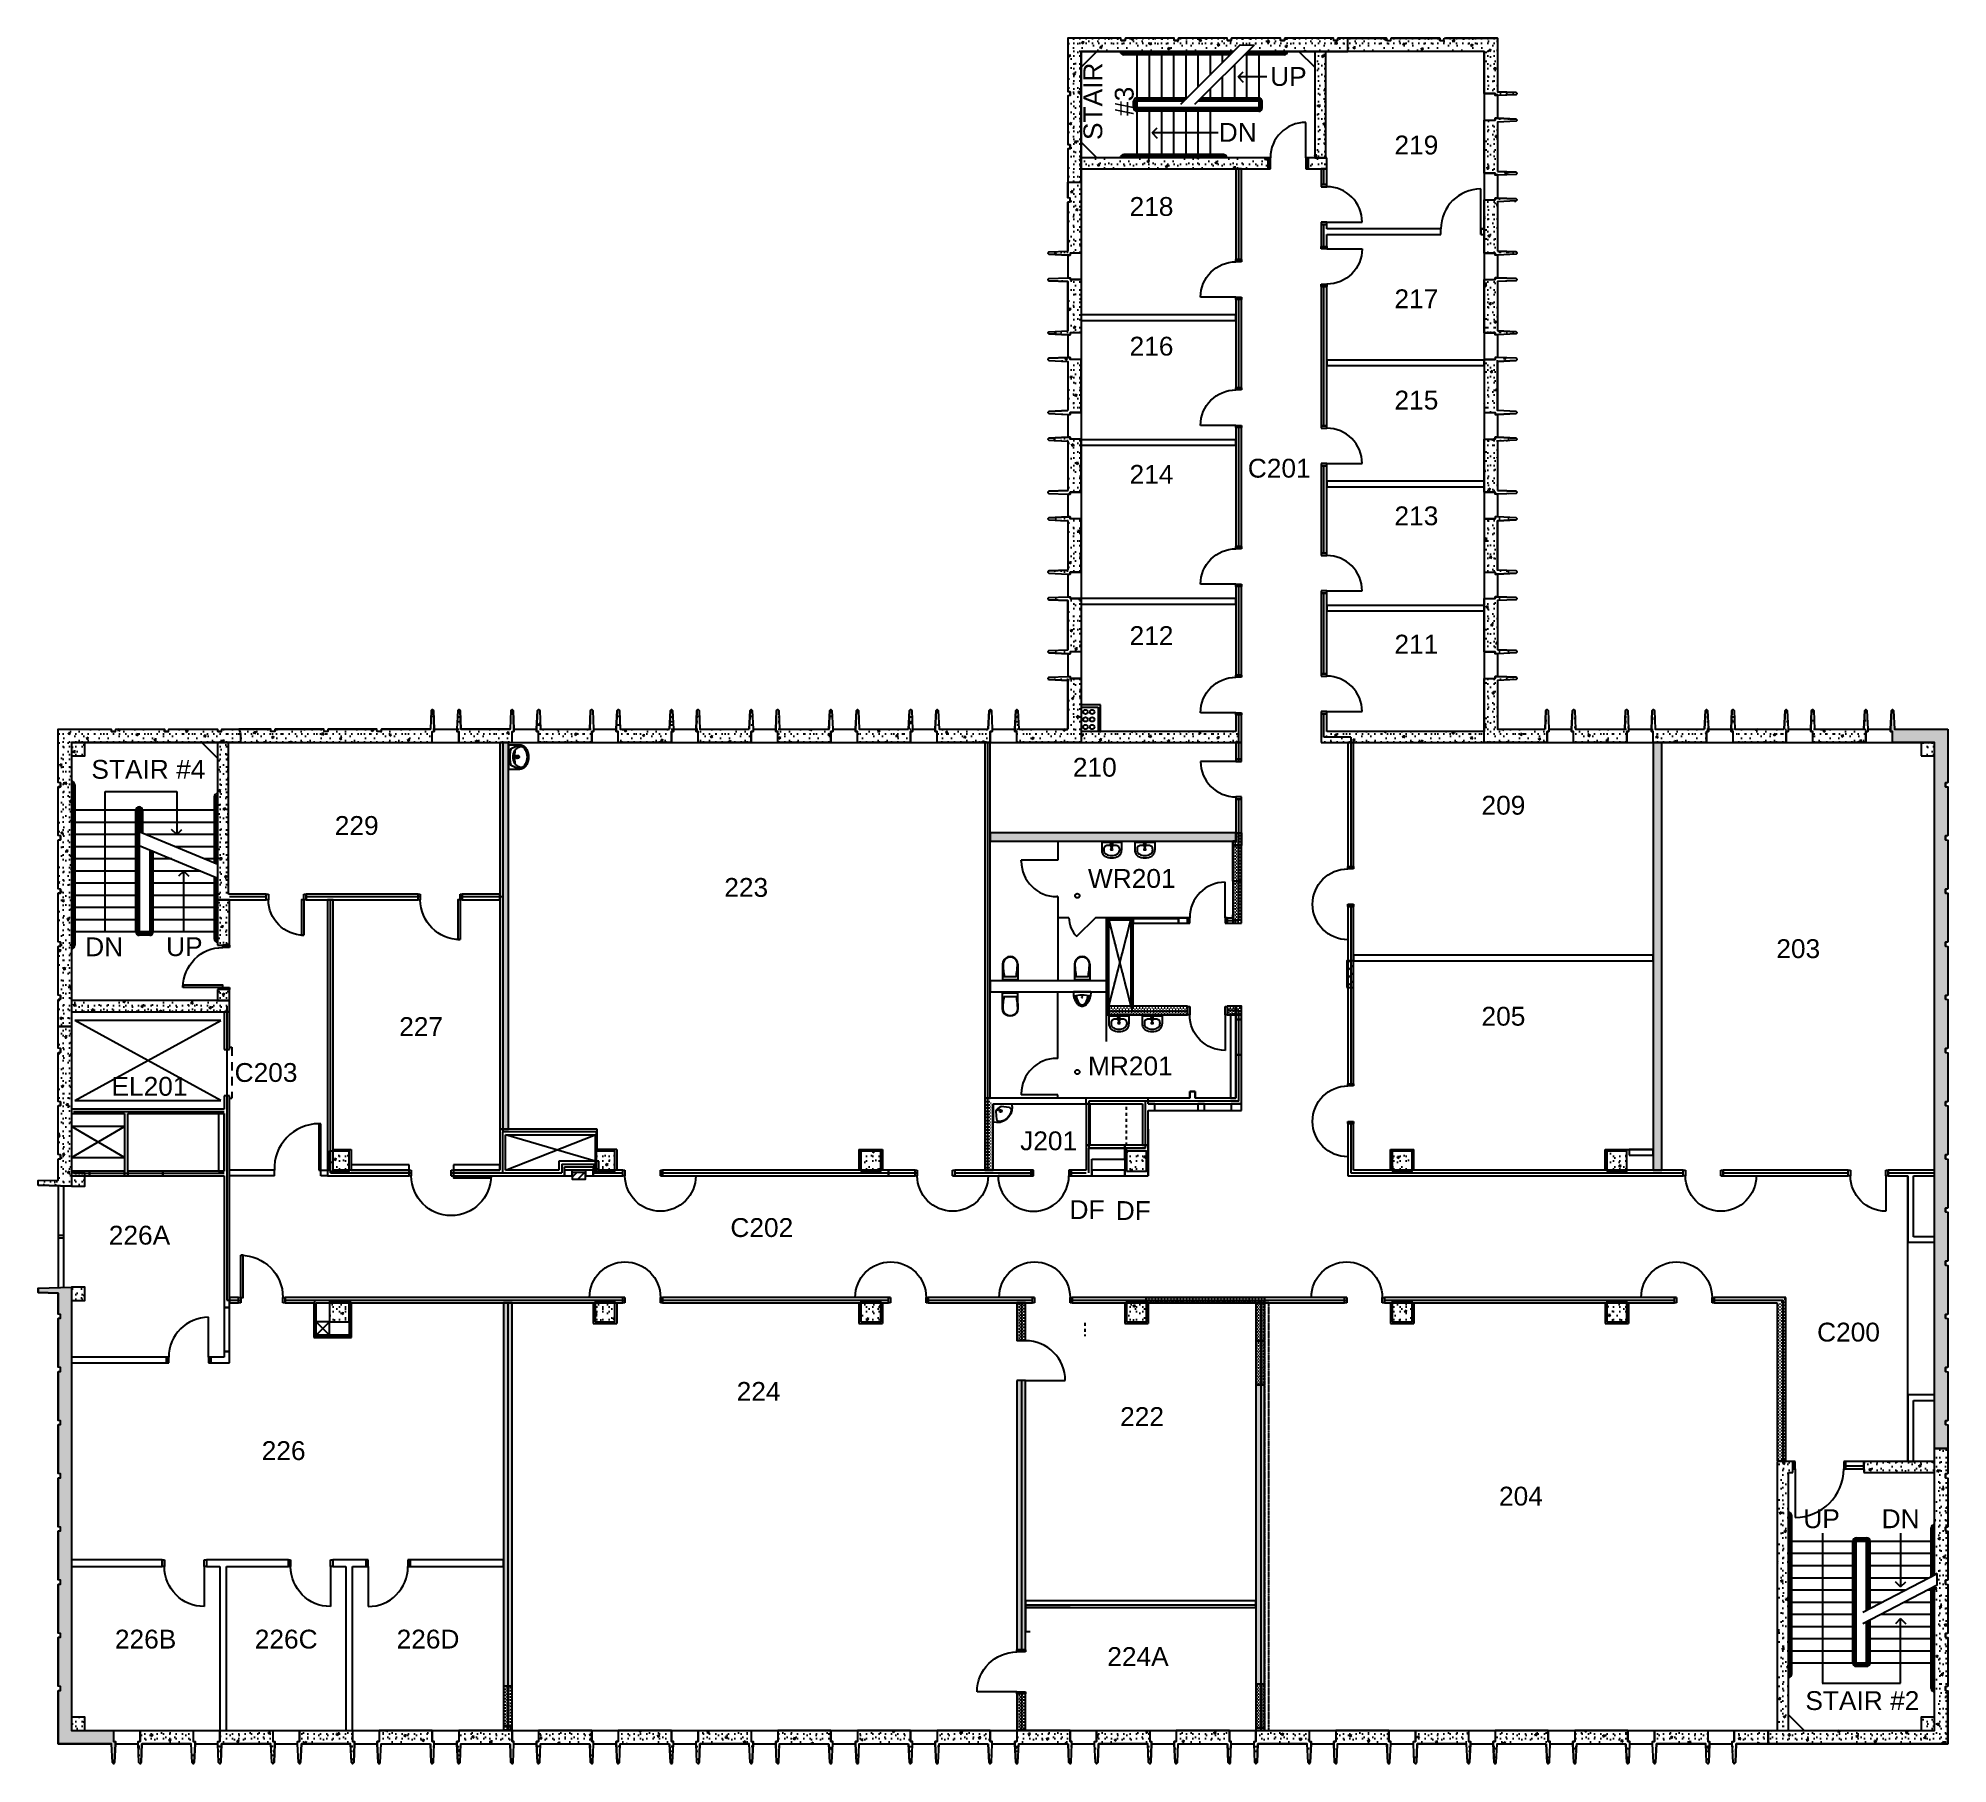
# Model space of a CAD drawing. Header units: inches. Extents: x 284 to 2008, y 299 to 1857.
import ezdxf

# ---------------------------------------------------------------- set-up
doc = ezdxf.new("R2010")
doc.units = ezdxf.units.IN
doc.header["$MEASUREMENT"] = 0
for name, pattern in [('DASHED2', [13.44, 7.68, -5.76]), ('HIDDEN', [5.333333, 2.666667, -2.666667]), ('PHY_LVL-3$0$DASHDOT2', [0.25, 0.125, -0.0625, 0, -0.0625])]:
    doc.linetypes.add(name, pattern=pattern)
for name, color, linetype in [('_EWA 95% DWG', 7, 'Continuous'), ('A-DOOR', 4, 'Continuous'), ('A-FLOR-HRAL', 4, 'Continuous'), ('A-FLOR-STRS', 4, 'Continuous'), ('A-FLOR-TPTN-NEW', 7, 'Continuous'), ('A-PFLR-NOTE', 3, 'Continuous'), ('A-ROOF-OTLN', 6, 'Continuous'), ('A-WALL', 5, 'Continuous'), ('A-WALL-NEW', 7, 'Continuous'), ('A-WALL-PATT', 1, 'Continuous'), ('P-P FIXT-EXIST', 7, 'Continuous'), ('P-P FIXT-NEW', 7, 'Continuous'), ('P-SARN-EQPM', 5, 'Continuous'), ('S-COLS', 6, 'Continuous')]:
    doc.layers.add(name, color=color, linetype=linetype)
doc.styles.get("Standard").update_dxf_attribs({"font": 'arial.ttf'})
doc.linetypes.add('1 HR RATED', pattern='A,0,[1,PS-21.Shx,S=0.091429,R=0,X=0,Y=0],-14.4,0', length=14.4)
doc.linetypes.add('2 HR RATED', pattern='A,0,[2,PS-21.Shx,S=0.091429,R=0,X=0,Y=0],-14.4,0', length=14.4)
pattern_1 = [(45, (-7e-09, 7e-09), (-3.474288, 3.474288), [])]
pattern_2 = [(45, (-7e-09, 7e-09), (-20.8303, 20.8303), [1.84252, -15.16535]), (45, (-4.402, 16.428), (-20.8303, 20.8303), [1.84252, -15.16535]), (105, (-7e-09, 7e-09), (28.45473, 7.62442), [1.84252, -15.16535]), (105, (12.026, 12.026), (28.45473, 7.62442), [1.84252, -15.16535]), (165, (1.303, 1.303), (7.62442, 28.45473), [1.84252, -15.16535]), (165, (13.33, 13.33), (7.62442, 28.45473), [1.84252, -15.16535]), (45, (-2.0044, 2.0044), (-4.008794, 4.008794), [0, -5.669291, 0, -8.503937]), (90, (-7e-09, 4.009), (-5.669291, -4e-16), [0, -4.251969, 0, -7.086614])]
pattern_3 = [(45, (-7e-09, 7e-09), (-1.4142136, 1.4142136), [0, -2])]

msp = doc.modelspace()

# ---------------------------------------------------------------- texts
at = {"layer": 'A-PFLR-NOTE', "insert": (1273.3, 1799.8), "char_height": 17, "width": 126.704, "attachment_point": 8, "rotation": 90}
msp.add_mtext('STAIR \\P#3', dxfattribs=at)
at = {"layer": 'A-PFLR-NOTE', "char_height": 17, "attachment_point": 8}
for s, insert, width in [('\\A1;{\\fArial|b0|i0|c0|p34;UP}', (1412.9, 1813.5), 30.985), ('\\A1;{\\fArial|b0|i0|c0|p34;DN}', (1367.1, 1763.3), 30.985), ('STAIR #4', (383.1, 1187.9), 134.195), ('\\A1;{\\fArial|b0|i0|c0|p34;DN}', (343.2, 1027.9), 30.985), ('\\A1;{\\fArial|b0|i0|c0|p34;UP}', (415.6, 1027.8), 30.985), ('\\A1;{\\fArial|b0|i0|c0|p34;DF}', (1231, 790.6), 30.985), ('\\A1;{\\fArial|b0|i0|c0|p34;DF}', (1272.8, 789.8), 30.985), ('\\A1;{\\fArial|b0|i0|c0|p34;UP}', (1894.5, 511.3), 30.985), ('\\A1;{\\fArial|b0|i0|c0|p34;DN}', (1965.9, 511.5), 30.985), ('STAIR #2', (1931.3, 347.1), 140.284)]:
    msp.add_mtext(s, dxfattribs=dict(at, insert=insert, width=width))
at = {"layer": 'A-PFLR-NOTE', "char_height": 17, "width": 30.985, "attachment_point": 8}
for s, insert, line_spacing_factor in [('219', (1528.5, 1751.6), 0.983032), ('218', (1289.2, 1696.1), 0.982218), ('217', (1528.5, 1613), 0.99291), ('216', (1289.2, 1570), 0.982218), ('215', (1528.5, 1521.3), 0.993857), ('214', (1289.2, 1454.5), 0.985406), ('C201', (1404.6, 1459.8), 0.97495), ('213', (1528.5, 1416.8), 0.983041), ('212', (1289.2, 1308.9), 0.982929), ('211', (1528.5, 1301.2), 0.982929), ('210', (1238, 1189.8), 0.983032), ('209', (1607.1, 1155.5), 0.983848), ('229', (571.3, 1137.2), 0.976369), ('WR201', (1271.4, 1089.4), 0.983032), ('223', (923.1, 1081.3), 0.983857), ('203', (1873.4, 1026), 0.983857), ('227', (629.5, 955.9), 0.99291), ('205', (1607.1, 965), 0.994691), ('C203', (489.4, 914.2), 0.974958), ('MR201', (1270.1, 920.1), 0.983032), ('EL201', (384.1, 901.7), 0.983032), ('J201', (1196.3, 852.5), 0.985509), ('226A', (375.1, 767.3), 0.982218), ('C202', (937.2, 774.2), 0.97495), ('C200', (1918.8, 679.8), 0.983032), ('224', (934.3, 626.5), 0.985406), ('222', (1280.7, 603.8), 1.437642), ('226', (505.3, 572.8), 0.982218), ('204', (1622.9, 531.7), 0.983032), ('226B', (380.6, 402.6), 0.982218), ('226C', (507.6, 402.6), 0.967604), ('226D', (635.7, 402.6), 0.982218), ('224A', (1277, 387.1), 0.985406)]:
    msp.add_mtext(s, dxfattribs=dict(at, insert=insert, line_spacing_factor=line_spacing_factor))

# ---------------------------------------------------------------- blocks, each defined once
blk = doc.blocks.new('D1 Metal_98')
at = {"color": 0, "linetype": 'Continuous'}
for p, q in [((18, 0), (18, 36)), ((-18, 0), (-20, 0)), ((-20, 0), (-20, -6)), ((-18, -6), (-18, 0)), ((20, 0), (18, 0)), ((18, 0), (18, -6)), ((20, -6), (20, 0)), ((-20, -6), (-18, -6)), ((18, -6), (20, -6))]:
    blk.add_line(p, q, dxfattribs=at)
blk.add_arc((18, 0), 36, 90, 180, dxfattribs=at)
blk = doc.blocks.new('D1 Metal_97')
at = {"color": 0, "linetype": 'Continuous'}
for p, q in [((18, 0), (18, 36)), ((-18, 0), (-20, 0)), ((-20, 0), (-20, -6)), ((-18, -6), (-18, 0)), ((20, 0), (18, 0)), ((18, 0), (18, -6)), ((20, -6), (20, 0)), ((-20, -6), (-18, -6)), ((18, -6), (20, -6))]:
    blk.add_line(p, q, dxfattribs=at)
blk.add_arc((18, 0), 36, 90, 180, dxfattribs=at)
blk = doc.blocks.new('D1 Metal_96')
at = {"color": 0, "linetype": 'Continuous'}
for p, q in [((18, 0), (18, 36)), ((-18, 0), (-20, 0)), ((-20, 0), (-20, -6)), ((-18, -6), (-18, 0)), ((20, 0), (18, 0)), ((18, 0), (18, -6)), ((20, -6), (20, 0)), ((-20, -6), (-18, -6)), ((18, -6), (20, -6))]:
    blk.add_line(p, q, dxfattribs=at)
blk.add_arc((18, 0), 36, 90, 180, dxfattribs=at)
blk = doc.blocks.new('D1 Entrance St_108')
at = {"color": 0, "linetype": 'ByBlock'}
for p, q in [((-18, 0), (-20, 0)), ((-20, 0), (-20, -5)), ((-18, -5), (-18, 0)), ((20, 0), (18, 0)), ((18, 0), (18, -5)), ((18, 0), (54, 0)), ((20, -5), (20, 0)), ((-20, -5), (-18, -5)), ((18, -5), (20, -5))]:
    blk.add_line(p, q, dxfattribs=at)
blk.add_arc((18, 0), 36, 0, 180, dxfattribs=at)
blk = doc.blocks.new('D1 Metal_113')
at = {"color": 0, "linetype": 'Continuous'}
for p, q in [((18, 0), (18, 36)), ((-18, 0), (-20, 0)), ((-20, 0), (-20, -5)), ((-18, -5), (-18, 0)), ((20, 0), (18, 0)), ((18, 0), (18, -5)), ((20, -5), (20, 0)), ((-20, -5), (-18, -5)), ((18, -5), (20, -5))]:
    blk.add_line(p, q, dxfattribs=at)
blk.add_arc((18, 0), 36, 90, 180, dxfattribs=at)
blk = doc.blocks.new('D1 Metal_114')
at = {"color": 0, "linetype": 'Continuous'}
for p, q in [((18, 0), (18, 36)), ((-18, 0), (-20, 0)), ((-20, 0), (-20, -5)), ((-18, -5), (-18, 0)), ((20, 0), (18, 0)), ((18, 0), (18, -5)), ((20, -5), (20, 0)), ((-20, -5), (-18, -5)), ((18, -5), (20, -5))]:
    blk.add_line(p, q, dxfattribs=at)
blk.add_arc((18, 0), 36, 90, 180, dxfattribs=at)
blk = doc.blocks.new('D1 Metal_73')
at = {"color": 0, "linetype": 'Continuous'}
for p, q in [((18, 0), (18, 36)), ((-18, 0), (-20, 0)), ((-20, 0), (-20, -7.75)), ((-18, -7.75), (-18, 0)), ((20, 0), (18, 0)), ((18, 0), (18, -7.75)), ((20, -7.75), (20, 0)), ((-20, -7.75), (-18, -7.75)), ((18, -7.75), (20, -7.75))]:
    blk.add_line(p, q, dxfattribs=at)
blk.add_arc((18, 0), 36, 90, 180, dxfattribs=at)
blk = doc.blocks.new('WC 1 Symb_787')
at = {"layer": 'P-P FIXT-NEW', "color": 0, "linetype": 'ByBlock'}
for p, q in [((0, 0), (0, 14)), ((14.1, 14), (0, 14)), ((14.1, 0), (0, 0)), ((3.1, 12.8), (3.1, 1.2))]:
    blk.add_line(p, q, dxfattribs=at)
for points in [[(14.1, 14), (12.7, 14), (11.3, 13.9), (10, 13.8), (8.6, 13.7), (7.2, 13.5), (5.8, 13.3), (4.4, 13.1), (3.1, 12.8)], [(14.1, 13.5), (12.7, 13.5), (11.3, 13.4), (10, 13.3), (8.6, 13.2), (7.2, 13), (5.8, 12.8), (4.4, 12.6), (3.1, 12.3)], [(3.1, 1.7), (4.4, 1.4), (5.8, 1.2), (7.2, 1), (8.6, 0.8), (10, 0.7), (11.3, 0.6), (12.7, 0.5), (14.1, 0.5)], [(3.1, 1.2), (4.4, 0.9), (5.8, 0.7), (7.2, 0.5), (8.6, 0.3), (10, 0.2), (11.3, 0.1), (12.7, 0), (14.1, 0)], [(14, 0.5), (16, 0.7), (17.8, 1.7), (19.3, 3.1), (20.2, 4.9), (20.6, 7), (20.2, 9), (19.3, 10.8), (17.9, 12.3), (16.1, 13.2), (14.1, 13.5)], [(14.1, 0), (16.2, 0.3), (18.2, 1.3), (19.7, 2.9), (20.7, 4.8), (21, 7), (20.7, 9.2), (19.7, 11.1), (18.2, 12.7), (16.2, 13.7), (14.1, 14)]]:
    blk.add_lwpolyline(points, dxfattribs=at)
blk = doc.blocks.new('WC 1 Symb_789')
at = {"layer": 'P-P FIXT-NEW', "color": 0, "linetype": 'ByBlock'}
for p, q in [((0, 0), (0, 14)), ((14.1, 14), (0, 14)), ((14.1, 0), (0, 0)), ((3.1, 12.8), (3.1, 1.2))]:
    blk.add_line(p, q, dxfattribs=at)
for points in [[(14.1, 14), (12.7, 14), (11.3, 13.9), (10, 13.8), (8.6, 13.7), (7.2, 13.5), (5.8, 13.3), (4.4, 13.1), (3.1, 12.8)], [(14.1, 13.5), (12.7, 13.5), (11.3, 13.4), (10, 13.3), (8.6, 13.2), (7.2, 13), (5.8, 12.8), (4.4, 12.6), (3.1, 12.3)], [(3.1, 1.7), (4.4, 1.4), (5.8, 1.2), (7.2, 1), (8.6, 0.8), (10, 0.7), (11.3, 0.6), (12.7, 0.5), (14.1, 0.5)], [(3.1, 1.2), (4.4, 0.9), (5.8, 0.7), (7.2, 0.5), (8.6, 0.3), (10, 0.2), (11.3, 0.1), (12.7, 0), (14.1, 0)], [(14, 0.5), (16, 0.7), (17.8, 1.7), (19.3, 3.1), (20.2, 4.9), (20.6, 7), (20.2, 9), (19.3, 10.8), (17.9, 12.3), (16.1, 13.2), (14.1, 13.5)], [(14.1, 0), (16.2, 0.3), (18.2, 1.3), (19.7, 2.9), (20.7, 4.8), (21, 7), (20.7, 9.2), (19.7, 11.1), (18.2, 12.7), (16.2, 13.7), (14.1, 14)]]:
    blk.add_lwpolyline(points, dxfattribs=at)
blk = doc.blocks.new('Basin 01_790')
at = {"layer": 'P-P FIXT-NEW', "color": 0, "linetype": 'ByBlock'}
for p, q in [((0, 14), (0, 6.9)), ((18, 14), (0, 14)), ((2, 8.3), (2, 6.9)), ((5.4, 11.1), (5.4, 11.1)), ((12.6, 11.1), (5.4, 11.1)), ((8.1, 12.4), (8.1, 12.6)), ((8.2, 10.9), (8.1, 12.4)), ((8.3, 10.5), (8.6, 8.4)), ((8.5, 11.5), (9.5, 11.5)), ((8.5, 10.9), (8.5, 11.5)), ((8.5, 11.5), (9.5, 11.5)), ((9.4, 8.4), (9.7, 10.5)), ((9.5, 11.5), (9.5, 10.9)), ((9.8, 10.9), (9.9, 12.4)), ((9.9, 12.4), (9.9, 12.6)), ((16, 8.3), (16, 6.9)), ((18, 14), (18, 6.9))]:
    blk.add_line(p, q, dxfattribs=at)
for points in [[(0, 6.9), (0, 6.1), (0.2, 5.3), (0.4, 4.6), (0.8, 3.9), (1.2, 3.2), (1.7, 2.6), (2.2, 2.1), (2.8, 1.7)], [(5.4, 11.1), (4.8, 11.1), (4.1, 10.9), (3.5, 10.7), (3, 10.3), (2.5, 9.9), (2.2, 9.4), (2, 8.9), (2, 8.3)], [(2, 6.9), (2, 6.4), (2.1, 5.9), (2.2, 5.4), (2.4, 4.9), (2.7, 4.5), (3, 4.2), (3.4, 3.8), (3.8, 3.6)], [(2.8, 1.7), (4.3, 1), (5.8, 0.4), (7.4, 0.1), (9, 0), (10.6, 0.1), (12.2, 0.4), (13.7, 1), (15.2, 1.7)], [(3.8, 3.6), (5, 2.9), (6.3, 2.5), (7.6, 2.2), (9, 2.1), (10.4, 2.2), (11.7, 2.5), (13, 2.9), (14.2, 3.6)], [(16, 8.3), (16, 8.9), (15.8, 9.4), (15.5, 9.9), (15, 10.3), (14.5, 10.7), (13.9, 10.9), (13.2, 11.1), (12.6, 11.1)], [(14.2, 3.6), (14.6, 3.8), (15, 4.2), (15.3, 4.5), (15.6, 4.9), (15.8, 5.4), (15.9, 5.9), (16, 6.4), (16, 6.9)], [(15.2, 1.7), (15.8, 2.1), (16.3, 2.6), (16.8, 3.2), (17.2, 3.9), (17.6, 4.6), (17.8, 5.3), (18, 6.1), (18, 6.9)]]:
    blk.add_lwpolyline(points, dxfattribs=at)
blk.add_circle((9, 7.6), 0.689, dxfattribs=at)
for centre, radius, start, end in [((9, 12.5), 0.984, 339.2856, 200.7144), ((9, 12.5), 0.946, 7.8374, 171.8967), ((9, 10.9), 0.83, 185.1696, 354.8304), ((9, 11), 0.83, 185.1696, 354.8304), ((9, 10.9), 0.535, 180, 0), ((9, 8.5), 0.44, 187.1389, 352.8611)]:
    blk.add_arc(centre, radius, start, end, dxfattribs=at)
blk = doc.blocks.new('Urinal 2 Symb_954')
at = {"layer": 'P-P FIXT-NEW', "color": 0, "linetype": 'ByBlock'}
for p, q in [((0, 15.7), (3.9, 15.5)), ((0, 15.7), (0, 0)), ((0, 0), (3.9, 0.2))]:
    blk.add_line(p, q, dxfattribs=at)
for points in [[(3.9, 15.5), (3.6, 13.6), (3.3, 11.7), (3.1, 9.8), (3.1, 7.9), (3.1, 5.9), (3.3, 4), (3.6, 2.1), (3.9, 0.2)], [(9.1, 11.5), (8.5, 11.8), (7.8, 12.1), (7.1, 12.4), (6.4, 12.6), (5.7, 12.8), (5, 13), (4.2, 13.1), (3.5, 13.2)], [(3.5, 2.5), (4.2, 2.6), (5, 2.8), (5.7, 2.9), (6.4, 3.1), (7.1, 3.4), (7.8, 3.6), (8.5, 3.9), (9.1, 4.3)], [(9, 12.6), (8.4, 12.9), (7.7, 13.2), (7.1, 13.5), (6.4, 13.7), (5.7, 13.9), (5.1, 14.1), (4.4, 14.3), (3.7, 14.5)], [(3.7, 1.3), (4.4, 1.5), (5.1, 1.6), (5.7, 1.8), (6.4, 2), (7.1, 2.3), (7.7, 2.6), (8.4, 2.8), (9, 3.2)], [(9.5, 13.4), (8.9, 13.8), (8.2, 14.2), (7.5, 14.5), (6.8, 14.8), (6.1, 15), (5.4, 15.2), (4.7, 15.4), (3.9, 15.5)], [(3.9, 0.2), (4.7, 0.3), (5.4, 0.5), (6.1, 0.7), (6.8, 1), (7.5, 1.3), (8.2, 1.6), (8.9, 2), (9.5, 2.4)], [(11.7, 10.4), (11.4, 10.8), (11.1, 11.1), (10.7, 11.4), (10.4, 11.6), (10.1, 11.9), (9.7, 12.1), (9.4, 12.4), (9, 12.6)], [(9, 3.2), (9.4, 3.4), (9.7, 3.6), (10.1, 3.9), (10.4, 4.1), (10.7, 4.4), (11.1, 4.7), (11.4, 5), (11.7, 5.3)], [(11.5, 9.5), (11.2, 9.8), (11, 10.1), (10.7, 10.4), (10.4, 10.6), (10.1, 10.9), (9.8, 11.1), (9.5, 11.3), (9.1, 11.5)], [(9.1, 4.3), (9.5, 4.5), (9.8, 4.7), (10.1, 4.9), (10.4, 5.1), (10.7, 5.4), (11, 5.7), (11.2, 6), (11.5, 6.3)], [(12.3, 10.5), (12.1, 10.9), (11.8, 11.4), (11.4, 11.8), (11.1, 12.1), (10.7, 12.5), (10.4, 12.8), (10, 13.1), (9.5, 13.4)], [(9.5, 2.4), (10, 2.6), (10.4, 2.9), (10.7, 3.3), (11.1, 3.6), (11.4, 4), (11.8, 4.4), (12.1, 4.8), (12.3, 5.2)], [(11.5, 6.3), (11.6, 6.7), (11.8, 7), (11.8, 7.5), (11.9, 7.9), (11.8, 8.3), (11.8, 8.7), (11.6, 9.1), (11.5, 9.5)], [(11.7, 5.3), (12, 5.9), (12.2, 6.5), (12.4, 7.2), (12.4, 7.9), (12.4, 8.6), (12.2, 9.2), (12, 9.9), (11.7, 10.4)], [(12.3, 5.2), (12.6, 5.9), (12.8, 6.5), (13, 7.2), (13, 7.9), (13, 8.6), (12.8, 9.2), (12.6, 9.9), (12.3, 10.5)]]:
    blk.add_lwpolyline(points, dxfattribs=at)
blk.add_lwpolyline([(5, 8.4), (4.7, 8.3), (4.5, 7.9), (4.7, 7.5), (5, 7.3), (5.4, 7.5), (5.5, 7.9), (5.4, 8.3)], close=True, dxfattribs=at)
blk = doc.blocks.new('Basin Symb_1383')
at = {"layer": 'P-P FIXT-EXIST', "color": 0, "linetype": 'ByBlock'}
for p, q in [((0, 18), (22, 18)), ((0, 18), (0, 8)), ((14.5, 18), (7.5, 18)), ((22, 18), (22, 8)), ((10.3, 10), (9.1, 10)), ((11, 12), (11, 10.7)), ((11, 9.2), (11, 8)), ((12.8, 10), (11.7, 10))]:
    blk.add_line(p, q, dxfattribs=at)
for points in [[(11, 17.5), (10.2, 17.5), (9.4, 17.5), (8.6, 17.4), (7.8, 17.4), (7.1, 17.3), (6.3, 17.1), (5.5, 17), (4.7, 16.8)], [(17.3, 16.8), (16.5, 17), (15.7, 17.1), (15, 17.2), (14.2, 17.3), (13.4, 17.4), (12.6, 17.5), (11.8, 17.5), (11, 17.5)], [(0, 8), (0, 7.3), (0.1, 6.6), (0.3, 5.9), (0.5, 5.2), (0.8, 4.6), (1.2, 4), (1.6, 3.5), (2.1, 3)], [(3.7, 16.1), (3, 15.1), (2.3, 14), (1.8, 12.8), (1.3, 11.6), (1, 10.3), (0.7, 9), (0.6, 7.7), (0.6, 6.4)], [(3.7, 15.5), (3, 14.5), (2.3, 13.5), (1.8, 12.4), (1.3, 11.3), (1, 10.1), (0.7, 8.9), (0.6, 7.7), (0.6, 6.4)], [(1.4, 7.4), (1.3, 6.9), (1.4, 6.5), (1.5, 6.1), (1.6, 5.7), (1.8, 5.4), (2, 5), (2.2, 4.7), (2.5, 4.4)], [(5.2, 12.3), (4.5, 11.9), (3.9, 11.4), (3.4, 10.8), (2.9, 10.2), (2.4, 9.5), (2, 8.8), (1.7, 8.1), (1.4, 7.4)], [(2.1, 3), (2.3, 2.9), (2.4, 2.7), (2.6, 2.6), (2.8, 2.5), (3, 2.3), (3.2, 2.2), (3.4, 2.1), (3.6, 2)], [(2.5, 4.4), (3.1, 3.9), (3.7, 3.5), (4.4, 3), (5.1, 2.7), (5.8, 2.4), (6.5, 2.1), (7.2, 1.9), (8, 1.7)], [(3.6, 2), (4.3, 1.6), (5.1, 1.2), (6, 0.9), (6.8, 0.7), (7.6, 0.4), (8.5, 0.3), (9.4, 0.1), (10.2, 0)], [(4.7, 16.8), (4.6, 16.8), (4.4, 16.7), (4.3, 16.6), (4.2, 16.5), (4, 16.5), (3.9, 16.4), (3.8, 16.2), (3.7, 16.1)], [(4.8, 16.1), (4.6, 16.1), (4.5, 16), (4.3, 16), (4.2, 15.9), (4.1, 15.8), (3.9, 15.7), (3.8, 15.6), (3.7, 15.5)], [(11, 16.6), (10.2, 16.6), (9.5, 16.5), (8.7, 16.5), (7.9, 16.5), (7.1, 16.4), (6.4, 16.3), (5.6, 16.2), (4.8, 16.1)], [(17.2, 12), (15.6, 12.2), (14.1, 12.3), (12.5, 12.4), (11, 12.5), (9.5, 12.4), (7.9, 12.3), (6.4, 12.2), (4.8, 12)], [(11, 13.8), (10.2, 13.9), (9.5, 13.8), (8.7, 13.7), (8, 13.6), (7.2, 13.4), (6.5, 13.1), (5.8, 12.7), (5.2, 12.3)], [(8, 1.7), (8.7, 1.5), (9.5, 1.4), (10.2, 1.3), (11, 1.3), (11.8, 1.3), (12.5, 1.4), (13.3, 1.5), (14, 1.7)], [(10.2, 0), (10.4, 0), (10.6, 0), (10.8, 0), (11, 0), (11.2, 0), (11.4, 0), (11.6, 0), (11.8, 0)], [(17.2, 16.1), (16.4, 16.2), (15.7, 16.3), (14.9, 16.4), (14.1, 16.5), (13.3, 16.5), (12.6, 16.5), (11.8, 16.6), (11, 16.6)], [(16.8, 12.3), (16.2, 12.7), (15.5, 13.1), (14.8, 13.4), (14, 13.6), (13.3, 13.7), (12.5, 13.8), (11.8, 13.9), (11, 13.8)], [(11.8, 0), (12.6, 0.1), (13.5, 0.3), (14.4, 0.4), (15.2, 0.7), (16, 0.9), (16.9, 1.2), (17.7, 1.6), (18.4, 2)], [(14, 1.7), (14.8, 1.9), (15.5, 2.1), (16.2, 2.4), (16.9, 2.7), (17.6, 3), (18.3, 3.5), (18.9, 3.9), (19.5, 4.4)], [(20.6, 7.4), (20.3, 8.1), (20, 8.8), (19.6, 9.5), (19.1, 10.2), (18.6, 10.8), (18.1, 11.4), (17.5, 11.9), (16.8, 12.3)], [(18.3, 15.5), (18.2, 15.6), (18.1, 15.7), (18, 15.8), (17.8, 15.9), (17.7, 16), (17.5, 16), (17.4, 16.1), (17.2, 16.1)], [(18.3, 16.1), (18.2, 16.2), (18.1, 16.3), (18, 16.4), (17.9, 16.5), (17.7, 16.6), (17.6, 16.7), (17.4, 16.7), (17.3, 16.8)], [(21.4, 6.4), (21.4, 7.7), (21.3, 9), (21, 10.3), (20.7, 11.6), (20.2, 12.8), (19.7, 13.9), (19, 15.1), (18.3, 16.1)], [(21.4, 6.4), (21.4, 7.6), (21.3, 8.9), (21, 10.1), (20.7, 11.2), (20.2, 12.4), (19.7, 13.5), (19, 14.5), (18.3, 15.5)], [(18.4, 2), (18.6, 2.1), (18.8, 2.2), (19, 2.3), (19.2, 2.5), (19.4, 2.6), (19.6, 2.7), (19.7, 2.9), (19.9, 3)], [(19.5, 4.4), (19.8, 4.7), (20, 5), (20.2, 5.4), (20.4, 5.7), (20.5, 6.1), (20.6, 6.5), (20.7, 6.9), (20.6, 7.4)], [(19.9, 3), (20.4, 3.5), (20.8, 4), (21.2, 4.6), (21.5, 5.2), (21.7, 5.9), (21.9, 6.6), (22, 7.3), (22, 8)]]:
    blk.add_lwpolyline(points, dxfattribs=at)
for points in [[(11, 11.5), (10.1, 11.1), (9.6, 10.2), (9.8, 9.2), (10.5, 8.5), (11.5, 8.5), (12.2, 9.2), (12.4, 10.2), (11.9, 11.1)], [(11, 11.1), (10.3, 10.7), (10, 10), (10.3, 9.2), (11, 8.9), (11.7, 9.2), (12, 10), (11.7, 10.7)]]:
    blk.add_lwpolyline(points, close=True, dxfattribs=at)
blk = doc.blocks.new('Basin Corner_1386')
at = {"layer": 'P-P FIXT-NEW', "color": 0, "linetype": 'ByBlock'}
for p, q in [((0, 0), (0, -0.1)), ((0, 0), (0, -16.5)), ((0, 0), (16.5, 0)), ((3.3, -14.2), (2.6, -7.1)), ((14.2, -3.3), (7.1, -2.6))]:
    blk.add_line(p, q, dxfattribs=at)
for points in [[(0, -16.5), (3.1, -17), (6.2, -16.7), (9.2, -15.8), (11.9, -14.1), (14.1, -11.9), (15.8, -9.2), (16.8, -6.2), (17, -3.1), (16.5, 0)], [(3, -5.6), (2.9, -5.8), (2.8, -6), (2.7, -6.1), (2.7, -6.3), (2.6, -6.5), (2.6, -6.7), (2.6, -6.9), (2.6, -7.1)], [(2.7, -6.3), (2.8, -6.2), (2.8, -6.2), (2.9, -6.2), (3, -6.1), (3.1, -6.1), (3.2, -6.1), (3.2, -6), (3.3, -6)], [(5.6, -3), (5.3, -3.3), (4.9, -3.6), (4.5, -3.9), (4.2, -4.2), (3.9, -4.5), (3.6, -4.9), (3.3, -5.3), (3, -5.6)], [(3.3, -6), (3.7, -5.7), (4, -5.4), (4.4, -5.1), (4.7, -4.7), (5.1, -4.4), (5.4, -4), (5.7, -3.7), (6, -3.3)], [(3.3, -14.2), (3.4, -14.6), (3.5, -15), (3.7, -15.3), (4, -15.6), (4.3, -15.8), (4.7, -15.9), (5.1, -16), (5.5, -16)], [(5.5, -16), (7.5, -15.7), (9.4, -15), (11.1, -14), (12.7, -12.7), (14, -11.1), (15, -9.4), (15.7, -7.5), (16, -5.5)], [(7.1, -2.6), (6.9, -2.6), (6.7, -2.6), (6.5, -2.6), (6.3, -2.7), (6.1, -2.7), (6, -2.8), (5.8, -2.9), (5.6, -3)], [(6, -3.3), (6, -3.2), (6.1, -3.2), (6.1, -3.1), (6.1, -3), (6.2, -2.9), (6.2, -2.8), (6.2, -2.8), (6.3, -2.7)], [(16, -5.5), (16, -5.1), (15.9, -4.7), (15.8, -4.3), (15.6, -4), (15.3, -3.7), (15, -3.5), (14.6, -3.4), (14.2, -3.3)]]:
    blk.add_lwpolyline(points, dxfattribs=at)
blk.add_lwpolyline([(6.6, -5.7), (5.9, -5.9), (5.6, -6.6), (5.9, -7.3), (6.6, -7.6), (7.3, -7.3), (7.6, -6.6), (7.3, -5.9)], close=True, dxfattribs=at)
blk = doc.blocks.new('D1 Metal_130')
at = {"color": 0, "linetype": 'ByBlock'}
for p, q in [((16, 0), (16, 32)), ((-16, 0), (-18, 0)), ((-18, 0), (-18, -5)), ((-16, -5), (-16, 0)), ((18, 0), (16, 0)), ((16, 0), (16, -5)), ((18, -5), (18, 0)), ((-18, -5), (-16, -5)), ((16, -5), (18, -5))]:
    blk.add_line(p, q, dxfattribs=at)
blk.add_arc((16, 0), 32, 90, 180, dxfattribs=at)
blk = doc.blocks.new('D1 Metal_128')
at = {"color": 0, "linetype": 'ByBlock'}
for p, q in [((-16, 0), (-18, 0)), ((-18, 0), (-18, -5)), ((-16, -5), (-16, 0)), ((18, 0), (16, 0)), ((16, 0), (16, -5)), ((16, 0), (48, 0)), ((18, -5), (18, 0)), ((-18, -5), (-16, -5)), ((16, -5), (18, -5))]:
    blk.add_line(p, q, dxfattribs=at)
blk.add_arc((16, 0), 32, 0, 180, dxfattribs=at)
blk = doc.blocks.new('D1 Metal_133')
at = {"color": 0, "linetype": 'ByBlock'}
for p, q in [((16, 0), (16, 32)), ((-16, 0), (-18, 0)), ((-18, 0), (-18, -5)), ((-16, -5), (-16, 0)), ((18, 0), (16, 0)), ((16, 0), (16, -5)), ((18, -5), (18, 0)), ((-18, -5), (-16, -5)), ((16, -5), (18, -5))]:
    blk.add_line(p, q, dxfattribs=at)
blk.add_arc((16, 0), 32, 90, 180, dxfattribs=at)
blk = doc.blocks.new('D1 Metal_137')
at = {"color": 0, "linetype": 'ByBlock'}
for p, q in [((16, 0), (16, 32)), ((-16, 0), (-18, 0)), ((-18, 0), (-18, -5)), ((-16, -5), (-16, 0)), ((18, 0), (16, 0)), ((16, 0), (16, -5)), ((18, -5), (18, 0)), ((-18, -5), (-16, -5)), ((16, -5), (18, -5))]:
    blk.add_line(p, q, dxfattribs=at)
blk.add_arc((16, 0), 32, 90, 180, dxfattribs=at)
blk = doc.blocks.new('D1 Metal_145')
at = {"color": 0, "linetype": 'ByBlock'}
for p, q in [((-16, 0), (-18, 0)), ((-18, 0), (-18, -5)), ((-16, -5), (-16, 0)), ((18, 0), (16, 0)), ((16, 0), (16, -5)), ((16, 0), (48, 0)), ((18, -5), (18, 0)), ((-18, -5), (-16, -5)), ((16, -5), (18, -5))]:
    blk.add_line(p, q, dxfattribs=at)
blk.add_arc((16, 0), 32, 0, 180, dxfattribs=at)
blk = doc.blocks.new('D1 Metal_23')
at = {"color": 0, "linetype": 'ByBlock'}
for p, q in [((-16, 0), (-18, 0)), ((-18, 0), (-18, -5)), ((-16, -5), (-16, 0)), ((18, 0), (16, 0)), ((16, 0), (16, -5)), ((16, 0), (48, 0)), ((18, -5), (18, 0)), ((-18, -5), (-16, -5)), ((16, -5), (18, -5))]:
    blk.add_line(p, q, dxfattribs=at)
blk.add_arc((16, 0), 32, 0, 180, dxfattribs=at)
blk = doc.blocks.new('D1 Metal_142')
at = {"color": 0, "linetype": 'ByBlock'}
for p, q in [((-16, 0), (-18, 0)), ((-18, 0), (-18, -5)), ((-16, -5), (-16, 0)), ((18, 0), (16, 0)), ((16, 0), (16, -5)), ((16, 0), (48, 0)), ((18, -5), (18, 0)), ((-18, -5), (-16, -5)), ((16, -5), (18, -5))]:
    blk.add_line(p, q, dxfattribs=at)
blk.add_arc((16, 0), 32, 0, 180, dxfattribs=at)
blk = doc.blocks.new('D1 Metal_143')
at = {"color": 0, "linetype": 'ByBlock'}
for p, q in [((16, 0), (16, 32)), ((-16, 0), (-18, 0)), ((-18, 0), (-18, -10)), ((-16, -10), (-16, 0)), ((18, 0), (16, 0)), ((16, 0), (16, -10)), ((18, -10), (18, 0)), ((-18, -10), (-16, -10)), ((16, -10), (18, -10))]:
    blk.add_line(p, q, dxfattribs=at)
blk.add_arc((16, 0), 32, 90, 180, dxfattribs=at)
blk = doc.blocks.new('D1 Metal_105')
at = {"color": 0, "linetype": 'ByBlock'}
blk.add_line((18, 0), (18, 36), dxfattribs=at)
blk.add_arc((18, 0), 36, 90, 180, dxfattribs=at)
blk = doc.blocks.new('D1 Metal_151')
at = {"color": 0, "linetype": 'ByBlock'}
for p, q in [((16, 0), (16, 32)), ((-16, 0), (-18, 0)), ((-18, 0), (-18, -7.75)), ((-16, -7.75), (-16, 0)), ((18, 0), (16, 0)), ((16, 0), (16, -7.75)), ((18, -7.75), (18, 0)), ((-18, -7.75), (-16, -7.75)), ((16, -7.75), (18, -7.75))]:
    blk.add_line(p, q, dxfattribs=at)
blk.add_arc((16, 0), 32, 90, 180, dxfattribs=at)
blk = doc.blocks.new('D1 Metal_140')
at = {"color": 0, "linetype": 'Continuous'}
for p, q in [((19, 0), (19, 38)), ((-19, 0), (-21, 0)), ((-21, 0), (-21, -5)), ((-19, -5), (-19, 0)), ((21, 0), (19, 0)), ((19, 0), (19, -5)), ((21, -5), (21, 0)), ((-21, -5), (-19, -5)), ((19, -5), (21, -5))]:
    blk.add_line(p, q, dxfattribs=at)
blk.add_arc((19, 0), 38, 90, 180, dxfattribs=at)
blk = doc.blocks.new('D1 Metal_115')
at = {"color": 0, "linetype": 'ByBlock'}
for p, q in [((22, 0), (22, 44)), ((-22, 0), (-24, 0)), ((-24, 0), (-24, -6.625)), ((-22, -6.625), (-22, 0)), ((24, 0), (22, 0)), ((22, 0), (22, -6.625)), ((24, -6.625), (24, 0)), ((-24, -6.625), (-22, -6.625)), ((22, -6.625), (24, -6.625))]:
    blk.add_line(p, q, dxfattribs=at)
blk.add_arc((22, 0), 44, 90, 180, dxfattribs=at)
blk = doc.blocks.new('D1 Metal_144')
at = {"color": 0, "linetype": 'ByBlock'}
for p, q in [((18, 0), (18, 36)), ((-18, 0), (-20, 0)), ((-20, 0), (-20, -6.125)), ((-18, -6.125), (-18, 0)), ((20, 0), (18, 0)), ((18, 0), (18, -6.125)), ((20, -6.125), (20, 0)), ((-20, -6.125), (-18, -6.125)), ((18, -6.125), (20, -6.125))]:
    blk.add_line(p, q, dxfattribs=at)
blk.add_arc((18, 0), 36, 90, 180, dxfattribs=at)
blk = doc.blocks.new('D1 Metal_49')
at = {"color": 0, "linetype": 'ByBlock'}
blk.add_line((18, 0), (18, 36), dxfattribs=at)
blk.add_arc((18, 0), 36, 90, 180, dxfattribs=at)
blk = doc.blocks.new('D1 Metal_192')
at = {"color": 0, "linetype": 'ByBlock'}
for p, q in [((-16, 0), (-18, 0)), ((-18, 0), (-18, -5)), ((-16, -5), (-16, 0)), ((18, 0), (16, 0)), ((16, 0), (16, -5)), ((16, 0), (48, 0)), ((18, -5), (18, 0)), ((-18, -5), (-16, -5)), ((16, -5), (18, -5))]:
    blk.add_line(p, q, dxfattribs=at)
blk.add_arc((16, 0), 32, 0, 180, dxfattribs=at)

# ---------------------------------------------------------------- hatches: boundary and pattern name
at = {"layer": 'A-WALL'}
h = msp.add_hatch(dxfattribs=at)
h.set_pattern_fill('45_', color=256, style=0, pattern_type=2)
h.set_pattern_definition(pattern_3)
h.paths.add_polyline_path([(1167.6, 680.8), (1175.3, 680.8), (1175.3, 714.9), (1167.6, 714.9)], flags=0)
h = msp.add_hatch(dxfattribs=at)
h.set_pattern_fill('45_', color=256, style=0, pattern_type=2)
h.set_pattern_definition(pattern_3)
h.paths.add_polyline_path([(703.8, 332.8), (703.8, 328.8), (711.6, 328.8), (711.6, 332.8)], flags=0)
at = {"layer": 'A-WALL-PATT'}
h = msp.add_hatch(dxfattribs=at)
h.set_pattern_fill('LIGHTWEIGHT_CONCRETE', color=256, style=0, pattern_type=2)
h.set_pattern_definition(pattern_2)
h.paths.add_polyline_path([(1381.9, 1850.6), (1376.1, 1844.8), (1466.7, 1844.8), (1466.7, 1856.8), (1457.6, 1856.8), (1457.3, 1854.8), (1453.8, 1854.8), (1453.6, 1856.8), (1409.6, 1856.8), (1409.3, 1854.8), (1405.8, 1854.8), (1405.6, 1856.8), (1361.6, 1856.8), (1361.3, 1854.8), (1357.8, 1854.8), (1357.6, 1856.8), (1313.6, 1856.8), (1313.3, 1854.8), (1309.8, 1854.8), (1309.6, 1856.8), (1265.6, 1856.8), (1265.3, 1854.8), (1261.8, 1854.8), (1261.6, 1856.8), (1213.6, 1856.8), (1213.6, 1808.8), (1215.6, 1808.5), (1215.6, 1805), (1213.6, 1804.8), (1213.6, 1760.8), (1215.6, 1760.5), (1215.6, 1757), (1213.6, 1756.8), (1213.6, 1726.9), (1225.6, 1726.9), (1225.6, 1844.8), (1363.4, 1844.8), (1369.4, 1850.8)])
h = msp.add_hatch(dxfattribs=at)
h.set_pattern_fill('LIGHTWEIGHT_CONCRETE', color=256, style=0, pattern_type=2)
h.set_pattern_definition(pattern_2)
h.paths.add_polyline_path([(1553.6, 1856.8), (1601.6, 1856.8), (1601.6, 1808.5), (1618.6, 1807.8), (1619.6, 1806.8), (1618.6, 1805.8), (1601.6, 1805), (1599.6, 1805), (1599.6, 1806.8), (1589.6, 1806.8), (1589.6, 1844.8), (1466.7, 1844.8), (1466.7, 1856.8), (1501.6, 1856.8), (1501.8, 1854.8), (1505.3, 1854.8), (1505.6, 1856.8), (1549.6, 1856.8), (1549.8, 1854.8), (1553.3, 1854.8)])
h = msp.add_hatch(dxfattribs=at)
h.set_pattern_fill('LIGHTWEIGHT_CONCRETE', color=256, style=0, pattern_type=2)
h.set_pattern_definition(pattern_2)
h.paths.add_polyline_path([(1436.6, 1844.8), (1436.6, 1748.8), (1446.6, 1748.8), (1446.6, 1844.8)], flags=0)
h = msp.add_hatch(dxfattribs=at)
h.set_pattern_fill('LIGHTWEIGHT_CONCRETE', color=256, style=0, pattern_type=2)
h.set_pattern_definition(pattern_2)
h.paths.add_polyline_path([(1601.6, 1736.5), (1618.6, 1735.8), (1619.6, 1734.8), (1618.6, 1733.8), (1601.6, 1733), (1599.6, 1733), (1599.6, 1734.8), (1589.6, 1734.8), (1589.6, 1782.8), (1599.6, 1782.8), (1599.6, 1784.5), (1601.6, 1784.5), (1618.6, 1783.8), (1619.6, 1782.8), (1618.6, 1781.8), (1601.6, 1781)])
h = msp.add_hatch(dxfattribs=at)
h.set_pattern_fill('LIGHTWEIGHT_CONCRETE', color=256, style=0, pattern_type=2)
h.set_pattern_definition(pattern_2)
h.paths.add_polyline_path([(1225.6, 1738.8), (1394.6, 1738.8), (1394.6, 1748.8), (1225.6, 1748.8)], flags=0)
h = msp.add_hatch(dxfattribs=at)
h.set_pattern_fill('LIGHTWEIGHT_CONCRETE', color=256, style=0, pattern_type=2)
h.set_pattern_definition(pattern_2)
h.paths.add_polyline_path([(1430.6, 1738.8), (1447.5, 1738.8), (1447.5, 1748.8), (1430.6, 1748.8)], flags=0)
h = msp.add_hatch(dxfattribs=at)
h.set_pattern_fill('LIGHTWEIGHT_CONCRETE', color=256, style=0, pattern_type=2)
h.set_pattern_definition(pattern_2)
h.paths.add_polyline_path([(1225.6, 1662.8), (1215.6, 1662.8), (1215.6, 1661), (1213.6, 1661), (1196.6, 1661.8), (1195.6, 1662.8), (1196.6, 1663.8), (1213.6, 1664.5), (1213.6, 1708.8), (1215.6, 1709), (1215.6, 1712.5), (1213.6, 1712.8), (1213.6, 1726.9), (1225.6, 1726.9)])
h = msp.add_hatch(dxfattribs=at)
h.set_pattern_fill('LIGHTWEIGHT_CONCRETE', color=256, style=0, pattern_type=2)
h.set_pattern_definition(pattern_2)
h.paths.add_polyline_path([(1601.6, 1664.5), (1618.6, 1663.8), (1619.6, 1662.8), (1618.6, 1661.8), (1601.6, 1661), (1599.6, 1661), (1599.6, 1662.8), (1589.6, 1662.8), (1589.6, 1710.8), (1599.6, 1710.8), (1599.6, 1712.5), (1601.6, 1712.5), (1618.6, 1711.8), (1619.6, 1710.8), (1618.6, 1709.8), (1601.6, 1709)])
h = msp.add_hatch(dxfattribs=at)
h.set_pattern_fill('LIGHTWEIGHT_CONCRETE', color=256, style=0, pattern_type=2)
h.set_pattern_definition(pattern_2)
h.paths.add_polyline_path([(1225.6, 1590.8), (1215.6, 1590.8), (1215.6, 1589), (1213.6, 1589), (1196.6, 1589.8), (1195.6, 1590.8), (1196.6, 1591.8), (1213.6, 1592.5), (1213.6, 1637), (1196.6, 1637.8), (1195.6, 1638.8), (1196.6, 1639.8), (1213.6, 1640.5), (1215.6, 1640.5), (1215.6, 1638.8), (1225.6, 1638.8)])
h = msp.add_hatch(dxfattribs=at)
h.set_pattern_fill('LIGHTWEIGHT_CONCRETE', color=256, style=0, pattern_type=2)
h.set_pattern_definition(pattern_2)
h.paths.add_polyline_path([(1601.6, 1592.5), (1618.6, 1591.8), (1619.6, 1590.8), (1618.6, 1589.8), (1601.6, 1589), (1599.6, 1589), (1599.6, 1590.8), (1589.6, 1590.8), (1589.6, 1638.8), (1599.6, 1638.8), (1599.6, 1640.5), (1601.6, 1640.5), (1618.6, 1639.8), (1619.6, 1638.8), (1618.6, 1637.8), (1601.6, 1637)])
h = msp.add_hatch(dxfattribs=at)
h.set_pattern_fill('LIGHTWEIGHT_CONCRETE', color=256, style=0, pattern_type=2)
h.set_pattern_definition(pattern_2)
h.paths.add_polyline_path([(1213.6, 1520.5), (1196.6, 1519.8), (1195.6, 1518.8), (1196.6, 1517.8), (1213.6, 1517), (1215.6, 1517), (1215.6, 1518.8), (1225.6, 1518.8), (1225.6, 1566.8), (1215.6, 1566.8), (1215.6, 1568.5), (1213.6, 1568.5), (1196.6, 1567.8), (1195.6, 1566.8), (1196.6, 1565.8), (1213.6, 1565)])
h = msp.add_hatch(dxfattribs=at)
h.set_pattern_fill('LIGHTWEIGHT_CONCRETE', color=256, style=0, pattern_type=2)
h.set_pattern_definition(pattern_2)
h.paths.add_polyline_path([(1589.6, 1518.8), (1599.6, 1518.8), (1599.6, 1517), (1601.6, 1517), (1618.6, 1517.8), (1619.6, 1518.8), (1618.6, 1519.8), (1601.6, 1520.5), (1601.6, 1565), (1618.6, 1565.8), (1619.6, 1566.8), (1618.6, 1567.8), (1601.6, 1568.5), (1599.6, 1568.5), (1599.6, 1566.8), (1589.6, 1566.8)])
h = msp.add_hatch(dxfattribs=at)
h.set_pattern_fill('LIGHTWEIGHT_CONCRETE', color=256, style=0, pattern_type=2)
h.set_pattern_definition(pattern_2)
h.paths.add_polyline_path([(1213.6, 1448.5), (1196.6, 1447.8), (1195.6, 1446.8), (1196.6, 1445.8), (1213.6, 1445), (1215.6, 1445), (1215.6, 1446.8), (1225.6, 1446.8), (1225.6, 1494.8), (1215.6, 1494.8), (1215.6, 1496.5), (1213.6, 1496.5), (1196.6, 1495.8), (1195.6, 1494.8), (1196.6, 1493.8), (1213.6, 1493)])
h = msp.add_hatch(dxfattribs=at)
h.set_pattern_fill('LIGHTWEIGHT_CONCRETE', color=256, style=0, pattern_type=2)
h.set_pattern_definition(pattern_2)
h.paths.add_polyline_path([(1601.6, 1448.5), (1618.6, 1447.8), (1619.6, 1446.8), (1618.6, 1445.8), (1601.6, 1445), (1599.6, 1445), (1599.6, 1446.8), (1589.6, 1446.8), (1589.6, 1494.8), (1599.6, 1494.8), (1599.6, 1496.5), (1601.6, 1496.5), (1618.6, 1495.8), (1619.6, 1494.8), (1618.6, 1493.8), (1601.6, 1493)])
h = msp.add_hatch(dxfattribs=at)
h.set_pattern_fill('LIGHTWEIGHT_CONCRETE', color=256, style=0, pattern_type=2)
h.set_pattern_definition(pattern_2)
h.paths.add_polyline_path([(1213.6, 1376.5), (1196.6, 1375.8), (1195.6, 1374.8), (1196.6, 1373.8), (1213.6, 1373), (1215.6, 1373), (1215.6, 1374.8), (1225.6, 1374.8), (1225.6, 1422.8), (1215.6, 1422.8), (1215.6, 1424.5), (1213.6, 1424.5), (1196.6, 1423.8), (1195.6, 1422.8), (1196.6, 1421.8), (1213.6, 1421)])
h = msp.add_hatch(dxfattribs=at)
h.set_pattern_fill('LIGHTWEIGHT_CONCRETE', color=256, style=0, pattern_type=2)
h.set_pattern_definition(pattern_2)
h.paths.add_polyline_path([(1589.6, 1374.8), (1599.6, 1374.8), (1599.6, 1373), (1601.6, 1373), (1618.6, 1373.8), (1619.6, 1374.8), (1618.6, 1375.8), (1601.6, 1376.5), (1601.6, 1421), (1618.6, 1421.8), (1619.6, 1422.8), (1618.6, 1423.8), (1601.6, 1424.5), (1599.6, 1424.5), (1599.6, 1422.8), (1589.6, 1422.8)])
h = msp.add_hatch(dxfattribs=at)
h.set_pattern_fill('LIGHTWEIGHT_CONCRETE', color=256, style=0, pattern_type=2)
h.set_pattern_definition(pattern_2)
h.paths.add_polyline_path([(1225.6, 1302.8), (1215.6, 1302.8), (1215.6, 1301), (1213.6, 1301), (1196.6, 1301.8), (1195.6, 1302.8), (1196.6, 1303.8), (1213.6, 1304.5), (1213.6, 1349), (1196.6, 1349.8), (1195.6, 1350.8), (1196.6, 1351.8), (1213.6, 1352.5), (1215.6, 1352.5), (1215.6, 1350.8), (1225.6, 1350.8)])
h = msp.add_hatch(dxfattribs=at)
h.set_pattern_fill('LIGHTWEIGHT_CONCRETE', color=256, style=0, pattern_type=2)
h.set_pattern_definition(pattern_2)
h.paths.add_polyline_path([(1601.6, 1304.5), (1618.6, 1303.8), (1619.6, 1302.8), (1618.6, 1301.8), (1601.6, 1301), (1599.6, 1301), (1599.6, 1302.8), (1589.6, 1302.8), (1589.6, 1350.8), (1599.6, 1350.8), (1599.6, 1352.5), (1601.6, 1352.5), (1618.6, 1351.8), (1619.6, 1350.8), (1618.6, 1349.8), (1601.6, 1349)])
h = msp.add_hatch(dxfattribs=at)
h.set_pattern_fill('LIGHTWEIGHT_CONCRETE', color=256, style=0, pattern_type=2)
h.set_pattern_definition(pattern_2)
h.paths.add_polyline_path([(1213.6, 1232.8), (1213.6, 1277), (1196.6, 1277.8), (1195.6, 1278.8), (1196.6, 1279.8), (1213.6, 1280.5), (1215.6, 1280.5), (1215.6, 1278.8), (1225.6, 1278.8), (1225.6, 1220.8), (1167.6, 1220.8), (1167.6, 1230.8), (1165.8, 1230.8), (1165.8, 1232.8), (1166.6, 1249.8), (1167.6, 1250.8), (1168.6, 1249.8), (1169.3, 1232.8)])
h = msp.add_hatch(dxfattribs=at)
h.set_pattern_fill('LIGHTWEIGHT_CONCRETE', color=256, style=0, pattern_type=2)
h.set_pattern_definition(pattern_2)
h.paths.add_polyline_path([(1644.7, 1232.8), (1645.5, 1249.8), (1646.5, 1250.8), (1647.5, 1249.8), (1648.2, 1232.8), (1648.2, 1230.8), (1646.5, 1230.8), (1646.5, 1220.8), (1589.6, 1220.8), (1589.6, 1278.8), (1599.6, 1278.8), (1599.6, 1280.5), (1601.6, 1280.5), (1618.6, 1279.8), (1619.6, 1278.8), (1618.6, 1277.8), (1601.6, 1277), (1601.6, 1232.8)])
h = msp.add_hatch(dxfattribs=at)
h.set_pattern_fill('LIGHTWEIGHT_CONCRETE', color=256, style=0, pattern_type=2)
h.set_pattern_definition(pattern_2)
edge = h.paths.add_edge_path()
edge.add_line((639.6, 1220.8), (639.6, 1230.8))
edge.add_line((639.6, 1230.8), (641.3, 1230.8))
edge.add_line((641.3, 1230.8), (641.3, 1232.8))
edge.add_line((641.3, 1232.8), (640.6, 1249.8))
edge.add_line((640.6, 1249.8), (639.6, 1250.8))
edge.add_line((639.6, 1250.8), (638.6, 1249.8))
edge.add_line((638.6, 1249.8), (637.8, 1232.8))
edge.add_line((637.8, 1232.8), (593.6, 1232.8))
edge.add_line((593.6, 1232.8), (593.3, 1230.8))
edge.add_line((593.3, 1230.8), (589.8, 1230.8))
edge.add_line((589.8, 1230.8), (589.6, 1232.8))
edge.add_line((589.6, 1232.8), (545.6, 1232.8))
edge.add_line((545.6, 1232.8), (545.3, 1230.8))
edge.add_line((545.3, 1230.8), (541.8, 1230.8))
edge.add_line((541.8, 1230.8), (541.6, 1232.8))
edge.add_line((541.6, 1232.8), (497.6, 1232.8))
edge.add_line((497.6, 1232.8), (497.3, 1230.8))
edge.add_line((497.3, 1230.8), (493.8, 1230.8))
edge.add_line((493.8, 1230.8), (493.6, 1232.8))
edge.add_line((493.6, 1232.8), (464.8, 1232.8))
edge.add_arc((454.4, 1226.8), 12, 0, 29.6446, ccw=False)
edge.add_line((466.4, 1226.8), (466.4, 1220.8))
edge.add_line((466.4, 1220.8), (639.6, 1220.8))
h = msp.add_hatch(dxfattribs=at)
h.set_pattern_fill('LIGHTWEIGHT_CONCRETE', color=256, style=0, pattern_type=2)
h.set_pattern_definition(pattern_2)
h.paths.add_polyline_path([(711.6, 1220.8), (711.6, 1230.8), (713.3, 1230.8), (713.3, 1232.8), (712.6, 1249.8), (711.6, 1250.8), (710.6, 1249.8), (709.8, 1232.8), (665.3, 1232.8), (664.6, 1249.8), (663.6, 1250.8), (662.6, 1249.8), (661.8, 1232.8), (661.8, 1230.8), (663.6, 1230.8), (663.6, 1220.8)])
h = msp.add_hatch(dxfattribs=at)
h.set_pattern_fill('LIGHTWEIGHT_CONCRETE', color=256, style=0, pattern_type=2)
h.set_pattern_definition(pattern_2)
h.paths.add_polyline_path([(781.8, 1232.8), (782.6, 1249.8), (783.6, 1250.8), (784.6, 1249.8), (785.3, 1232.8), (785.3, 1230.8), (783.6, 1230.8), (783.6, 1220.8), (735.6, 1220.8), (735.6, 1230.8), (733.8, 1230.8), (733.8, 1232.8), (734.6, 1249.8), (735.6, 1250.8), (736.6, 1249.8), (737.3, 1232.8)])
h = msp.add_hatch(dxfattribs=at)
h.set_pattern_fill('LIGHTWEIGHT_CONCRETE', color=256, style=0, pattern_type=2)
h.set_pattern_definition(pattern_2)
h.paths.add_polyline_path([(853.8, 1232.8), (854.6, 1249.8), (855.6, 1250.8), (856.6, 1249.8), (857.3, 1232.8), (857.3, 1230.8), (855.6, 1230.8), (855.6, 1220.8), (807.6, 1220.8), (807.6, 1230.8), (805.8, 1230.8), (805.8, 1232.8), (806.6, 1249.8), (807.6, 1250.8), (808.6, 1249.8), (809.3, 1232.8)])
h = msp.add_hatch(dxfattribs=at)
h.set_pattern_fill('LIGHTWEIGHT_CONCRETE', color=256, style=0, pattern_type=2)
h.set_pattern_definition(pattern_2)
h.paths.add_polyline_path([(925.8, 1232.8), (926.6, 1249.8), (927.6, 1250.8), (928.6, 1249.8), (929.3, 1232.8), (929.3, 1230.8), (927.6, 1230.8), (927.6, 1220.8), (879.6, 1220.8), (879.6, 1230.8), (877.8, 1230.8), (877.8, 1232.8), (878.6, 1249.8), (879.6, 1250.8), (880.6, 1249.8), (881.3, 1232.8)])
h = msp.add_hatch(dxfattribs=at)
h.set_pattern_fill('LIGHTWEIGHT_CONCRETE', color=256, style=0, pattern_type=2)
h.set_pattern_definition(pattern_2)
h.paths.add_polyline_path([(997.8, 1232.8), (998.6, 1249.8), (999.6, 1250.8), (1000.6, 1249.8), (1001.3, 1232.8), (1001.3, 1230.8), (999.6, 1230.8), (999.6, 1220.8), (951.6, 1220.8), (951.6, 1230.8), (949.8, 1230.8), (949.8, 1232.8), (950.6, 1249.8), (951.6, 1250.8), (952.6, 1249.8), (953.3, 1232.8)])
h = msp.add_hatch(dxfattribs=at)
h.set_pattern_fill('LIGHTWEIGHT_CONCRETE', color=256, style=0, pattern_type=2)
h.set_pattern_definition(pattern_2)
h.paths.add_polyline_path([(1069.8, 1232.8), (1070.6, 1249.8), (1071.6, 1250.8), (1072.6, 1249.8), (1073.3, 1232.8), (1073.3, 1230.8), (1071.6, 1230.8), (1071.6, 1220.8), (1023.6, 1220.8), (1023.6, 1230.8), (1021.8, 1230.8), (1021.8, 1232.8), (1022.6, 1249.8), (1023.6, 1250.8), (1024.6, 1249.8), (1025.3, 1232.8)])
h = msp.add_hatch(dxfattribs=at)
h.set_pattern_fill('LIGHTWEIGHT_CONCRETE', color=256, style=0, pattern_type=2)
h.set_pattern_definition(pattern_2)
h.paths.add_polyline_path([(1141.8, 1232.8), (1142.6, 1249.8), (1143.6, 1250.8), (1144.6, 1249.8), (1145.3, 1232.8), (1145.3, 1230.8), (1143.6, 1230.8), (1143.6, 1220.8), (1095.6, 1220.8), (1095.6, 1230.8), (1093.8, 1230.8), (1093.8, 1232.8), (1094.6, 1249.8), (1095.6, 1250.8), (1096.6, 1249.8), (1097.3, 1232.8)])
h = msp.add_hatch(dxfattribs=at)
h.set_pattern_fill('LIGHTWEIGHT_CONCRETE', color=256, style=0, pattern_type=2)
h.set_pattern_definition(pattern_2)
h.paths.add_polyline_path([(1716.7, 1232.8), (1717.5, 1249.8), (1718.5, 1250.8), (1719.5, 1249.8), (1720.2, 1232.8), (1720.2, 1230.8), (1718.5, 1230.8), (1718.5, 1220.8), (1670.5, 1220.8), (1670.5, 1230.8), (1668.7, 1230.8), (1668.7, 1232.8), (1669.5, 1249.8), (1670.5, 1250.8), (1671.5, 1249.8), (1672.2, 1232.8)])
h = msp.add_hatch(dxfattribs=at)
h.set_pattern_fill('LIGHTWEIGHT_CONCRETE', color=256, style=0, pattern_type=2)
h.set_pattern_definition(pattern_2)
h.paths.add_polyline_path([(1788.7, 1232.8), (1789.5, 1249.8), (1790.5, 1250.8), (1791.5, 1249.8), (1792.2, 1232.8), (1792.2, 1230.8), (1790.5, 1230.8), (1790.5, 1220.8), (1742.5, 1220.8), (1742.5, 1230.8), (1740.7, 1230.8), (1740.7, 1232.8), (1741.5, 1249.8), (1742.5, 1250.8), (1743.5, 1249.8), (1744.2, 1232.8)])
h = msp.add_hatch(dxfattribs=at)
h.set_pattern_fill('LIGHTWEIGHT_CONCRETE', color=256, style=0, pattern_type=2)
h.set_pattern_definition(pattern_2)
h.paths.add_polyline_path([(1860.7, 1232.8), (1861.5, 1249.8), (1862.5, 1250.8), (1863.5, 1249.8), (1864.2, 1232.8), (1864.2, 1230.8), (1862.5, 1230.8), (1862.5, 1220.8), (1814.5, 1220.8), (1814.5, 1230.8), (1812.7, 1230.8), (1812.7, 1232.8), (1813.5, 1249.8), (1814.5, 1250.8), (1815.5, 1249.8), (1816.2, 1232.8)])
h = msp.add_hatch(dxfattribs=at)
h.set_pattern_fill('LIGHTWEIGHT_CONCRETE', color=256, style=0, pattern_type=2)
h.set_pattern_definition(pattern_2)
h.paths.add_polyline_path([(1932.7, 1232.8), (1933.5, 1249.8), (1934.5, 1250.8), (1935.5, 1249.8), (1936.2, 1232.8), (1936.2, 1230.8), (1934.5, 1230.8), (1934.5, 1220.8), (1886.5, 1220.8), (1886.5, 1230.8), (1884.7, 1230.8), (1884.7, 1232.8), (1885.5, 1249.8), (1886.5, 1250.8), (1887.5, 1249.8), (1888.2, 1232.8)])
h = msp.add_hatch(dxfattribs=at)
h.set_pattern_fill('LIGHTWEIGHT_CONCRETE', color=256, style=0, pattern_type=2)
h.set_pattern_definition(pattern_2)
h.paths.add_polyline_path([(2008.5, 1232.8), (2008.5, 1184.8), (2006.5, 1184.5), (2006.5, 1181), (2008.5, 1180.8), (2008.5, 1136.8), (2006.5, 1136.5), (2006.5, 1133), (2008.5, 1132.8), (2008.5, 1088.8), (2006.5, 1088.5), (2006.5, 1085), (2008.5, 1084.8), (2008.5, 1040.8), (2006.5, 1040.5), (2006.5, 1037), (2008.5, 1036.8), (2008.5, 992.8), (2006.5, 992.5), (2006.5, 989), (2008.5, 988.8), (2008.5, 944.8), (2006.5, 944.5), (2006.5, 941), (2008.5, 940.8), (2008.5, 896.8), (2006.5, 896.5), (2006.5, 893), (2008.5, 892.8), (2008.5, 848.8), (2006.5, 848.5), (2006.5, 845), (2008.5, 844.8), (2008.5, 800.8), (2006.5, 800.5), (2006.5, 797), (2008.5, 796.8), (2008.5, 752.8), (2006.5, 752.5), (2006.5, 749), (2008.5, 748.8), (2008.5, 704.8), (2006.5, 704.5), (2006.5, 701), (2008.5, 700.8), (2008.5, 656.8), (2006.5, 656.5), (2006.5, 653), (2008.5, 652.8), (2008.5, 608.8), (2006.5, 608.5), (2006.5, 605), (2008.5, 604.8), (2008.5, 583.5), (1996.5, 583.5), (1996.5, 1220.8), (1958.5, 1220.8), (1958.5, 1230.8), (1956.7, 1230.8), (1956.7, 1232.8), (1957.5, 1249.8), (1958.5, 1250.8), (1959.5, 1249.8), (1960.2, 1232.8)])
h = msp.add_hatch(dxfattribs=at)
h.set_pattern_fill('LIGHTWEIGHT_CONCRETE', color=256, style=0, pattern_type=2)
h.set_pattern_definition(pattern_2)
edge = h.paths.add_edge_path()
edge.add_line((301.6, 988.8), (303.6, 989))
edge.add_line((303.6, 989), (303.6, 992.5))
edge.add_line((303.6, 992.5), (301.6, 992.8))
edge.add_line((301.6, 992.8), (301.6, 1036.8))
edge.add_line((301.6, 1036.8), (303.6, 1037))
edge.add_line((303.6, 1037), (303.6, 1040.5))
edge.add_line((303.6, 1040.5), (301.6, 1040.8))
edge.add_line((301.6, 1040.8), (301.6, 1084.8))
edge.add_line((301.6, 1084.8), (303.6, 1085))
edge.add_line((303.6, 1085), (303.6, 1088.5))
edge.add_line((303.6, 1088.5), (301.6, 1088.8))
edge.add_line((301.6, 1088.8), (301.6, 1132.8))
edge.add_line((301.6, 1132.8), (303.6, 1133))
edge.add_line((303.6, 1133), (303.6, 1136.5))
edge.add_line((303.6, 1136.5), (301.6, 1136.8))
edge.add_line((301.6, 1136.8), (301.6, 1180.8))
edge.add_line((301.6, 1180.8), (303.6, 1181))
edge.add_line((303.6, 1181), (303.6, 1184.5))
edge.add_line((303.6, 1184.5), (301.6, 1184.8))
edge.add_line((301.6, 1184.8), (301.6, 1232.8))
edge.add_line((301.6, 1232.8), (349.6, 1232.8))
edge.add_line((349.6, 1232.8), (349.8, 1230.8))
edge.add_line((349.8, 1230.8), (353.3, 1230.8))
edge.add_line((353.3, 1230.8), (353.6, 1232.8))
edge.add_line((353.6, 1232.8), (397.6, 1232.8))
edge.add_line((397.6, 1232.8), (397.8, 1230.8))
edge.add_line((397.8, 1230.8), (401.3, 1230.8))
edge.add_line((401.3, 1230.8), (401.6, 1232.8))
edge.add_line((401.6, 1232.8), (445.6, 1232.8))
edge.add_line((445.6, 1232.8), (445.8, 1230.8))
edge.add_line((445.8, 1230.8), (449.3, 1230.8))
edge.add_line((449.3, 1230.8), (449.6, 1232.8))
edge.add_line((449.6, 1232.8), (464.8, 1232.8))
edge.add_arc((454.4, 1226.8), 12, 0, 29.6446, ccw=False)
edge.add_line((466.4, 1226.8), (466.4, 1220.8))
edge.add_line((466.4, 1220.8), (313.6, 1220.8))
edge.add_line((313.6, 1220.8), (313.6, 964.5))
edge.add_line((313.6, 964.5), (301.8, 964.5))
edge.add_arc((301.8, 976.5), 12, 268.9143, 270, ccw=False)
edge.add_line((301.6, 964.5), (301.6, 988.8))
h = msp.add_hatch(dxfattribs=at)
h.set_pattern_fill('LIGHTWEIGHT_CONCRETE', color=256, style=0, pattern_type=2)
h.set_pattern_definition(pattern_2)
h.paths.add_polyline_path([(1365.5, 1230.8), (1225.6, 1230.8), (1225.6, 1220.8), (1370.5, 1220.8)], flags=0)
h = msp.add_hatch(dxfattribs=at)
h.set_pattern_fill('LIGHTWEIGHT_CONCRETE', color=256, style=0, pattern_type=2)
h.set_pattern_definition(pattern_2)
h.paths.add_polyline_path([(1442.5, 1220.8), (1589.6, 1220.8), (1589.6, 1230.8), (1447.5, 1230.8)], flags=0)
h = msp.add_hatch(dxfattribs=at)
h.set_pattern_fill('LIGHTWEIGHT_CONCRETE', color=256, style=0, pattern_type=2)
h.set_pattern_definition(pattern_2)
h.paths.add_polyline_path([(313.6, 1208.8), (325.6, 1208.8), (325.6, 1220.8), (313.6, 1220.8)], flags=0)
h = msp.add_hatch(dxfattribs=at)
h.set_pattern_fill('LIGHTWEIGHT_CONCRETE', color=256, style=0, pattern_type=2)
h.set_pattern_definition(pattern_2)
h.paths.add_polyline_path([(455.6, 1083.9), (455.6, 1220.8), (445.6, 1220.8), (445.6, 1078.9)], flags=0)
h = msp.add_hatch(dxfattribs=at)
h.set_pattern_fill('45_', color=256, style=0, pattern_type=2)
h.set_pattern_definition(pattern_3)
h.paths.add_polyline_path([(708.5, 871.8), (708.5, 1220.8), (700.7, 1220.8), (700.7, 871.8)], flags=0)
h = msp.add_hatch(dxfattribs=at)
h.set_pattern_fill('45_', color=256, style=0, pattern_type=2)
h.set_pattern_definition(pattern_3)
h.paths.add_polyline_path([(1742.5, 1220.8), (1742.5, 834.7), (1750.2, 834.7), (1750.2, 1220.8)], flags=0)
h = msp.add_hatch(dxfattribs=at)
h.set_pattern_fill('LIGHTWEIGHT_CONCRETE', color=256, style=0, pattern_type=2)
h.set_pattern_definition(pattern_2)
h.paths.add_polyline_path([(1984.5, 1208.8), (1996.5, 1208.8), (1996.5, 1220.8), (1984.5, 1220.8)], flags=0)
h = msp.add_hatch(dxfattribs=at)
h.set_pattern_fill('45_', color=256, style=0, pattern_type=2)
h.set_pattern_definition(pattern_3)
h.paths.add_polyline_path([(1143.6, 1131.7), (1365.5, 1131.7), (1365.5, 1139.4), (1143.6, 1139.4)], flags=0)
h = msp.add_hatch(dxfattribs=at)
h.set_pattern_fill('45_', color=256, style=0, pattern_type=2)
h.set_pattern_definition(pattern_3)
h.paths.add_polyline_path([(1365.5, 1139.4), (1370.5, 1139.4), (1370.5, 1127.8), (1362.7, 1127.8), (1362.7, 1131.7), (1365.5, 1131.7)])
h = msp.add_hatch(dxfattribs=at)
h.set_pattern_fill('45_', color=256, style=0, pattern_type=2)
h.set_pattern_definition(pattern_3)
h.paths.add_polyline_path([(1370.5, 1095.8), (1370.5, 1127.8), (1362.7, 1127.8), (1362.7, 1095.8)], flags=0)
h = msp.add_hatch(dxfattribs=at)
h.set_pattern_fill('45_', color=256, style=0, pattern_type=2)
h.set_pattern_definition(pattern_3)
h.paths.add_polyline_path([(1370.5, 1057.7), (1370.5, 1095.8), (1362.7, 1095.8), (1362.7, 1057.7)], flags=0)
h = msp.add_hatch(dxfattribs=at)
h.set_pattern_fill('LIGHTWEIGHT_CONCRETE', color=256, style=0, pattern_type=2)
h.set_pattern_definition(pattern_2)
h.paths.add_polyline_path([(456.5, 1037.8), (456.5, 1078.9), (445.6, 1078.9), (445.6, 1037.8)], flags=0)
h = msp.add_hatch(dxfattribs=at)
h.set_pattern_fill('COMMON_BRICK', color=256, style=0, pattern_type=2)
h.set_pattern_definition(pattern_1)
h.paths.add_polyline_path([(1465.7, 999.8), (1471.7, 999.8), (1471.7, 1023.8), (1465.7, 1023.8)])
h = msp.add_hatch(dxfattribs=at)
h.set_pattern_fill('LIGHTWEIGHT_CONCRETE', color=256, style=0, pattern_type=2)
h.set_pattern_definition(pattern_2)
h.paths.add_polyline_path([(456.5, 987.8), (313.6, 987.8), (313.6, 977.8), (456.5, 977.8)], flags=0)
h = msp.add_hatch(dxfattribs=at)
h.set_pattern_fill('LIGHTWEIGHT_CONCRETE', color=256, style=0, pattern_type=2)
h.set_pattern_definition(pattern_2)
h.paths.add_polyline_path([(456.5, 987.8), (456.5, 997.8), (445.6, 997.8), (445.6, 987.8)], flags=0)
h = msp.add_hatch(dxfattribs=at)
h.set_pattern_fill('45_', color=256, style=0, pattern_type=2)
h.set_pattern_definition(pattern_3)
h.paths.add_polyline_path([(1250.6, 974.9), (1321.7, 974.9), (1321.7, 982.7), (1250.6, 982.7)], flags=0)
h = msp.add_hatch(dxfattribs=at)
h.set_pattern_fill('45_', color=256, style=0, pattern_type=2)
h.set_pattern_definition(pattern_3)
h.paths.add_polyline_path([(1357.7, 974.9), (1365.5, 974.9), (1365.5, 982.7), (1357.7, 982.7)], flags=0)
h = msp.add_hatch(dxfattribs=at)
h.set_pattern_fill('45_', color=256, style=0, pattern_type=2)
h.set_pattern_definition(pattern_3)
h.paths.add_polyline_path([(1365.5, 982.7), (1365.5, 974.9), (1370.5, 974.9), (1370.5, 982.7)])
h = msp.add_hatch(dxfattribs=at)
h.set_pattern_fill('LIGHTWEIGHT_CONCRETE', color=256, style=0, pattern_type=2)
h.set_pattern_definition(pattern_2)
edge = h.paths.add_edge_path()
edge.add_line((313.6, 820.4), (283.6, 821.3))
edge.add_line((283.6, 821.3), (283.6, 825.3))
edge.add_line((283.6, 825.3), (301.6, 825.8))
edge.add_line((301.6, 825.8), (301.6, 844.8))
edge.add_line((301.6, 844.8), (303.6, 845))
edge.add_line((303.6, 845), (303.6, 848.5))
edge.add_line((303.6, 848.5), (301.6, 848.8))
edge.add_line((301.6, 848.8), (301.6, 892.8))
edge.add_line((301.6, 892.8), (303.6, 893))
edge.add_line((303.6, 893), (303.6, 896.5))
edge.add_line((303.6, 896.5), (301.6, 896.8))
edge.add_line((301.6, 896.8), (301.6, 940.8))
edge.add_line((301.6, 940.8), (303.6, 941))
edge.add_line((303.6, 941), (303.6, 944.5))
edge.add_line((303.6, 944.5), (301.6, 944.8))
edge.add_line((301.6, 944.8), (301.6, 964.5))
edge.add_arc((301.8, 976.5), 12, 268.9143, 270)
edge.add_line((301.8, 964.5), (313.6, 964.5))
edge.add_line((313.6, 964.5), (313.6, 820.4))
h = msp.add_hatch(dxfattribs=at)
h.set_pattern_fill('45_', color=256, style=0, pattern_type=2)
h.set_pattern_definition(pattern_3)
h.paths.add_polyline_path([(1146.3, 834.7), (1146.3, 894.7), (1138.6, 899.7), (1138.6, 834.7)], flags=0)
h = msp.add_hatch(dxfattribs=at)
h.set_pattern_fill('LIGHTWEIGHT_CONCRETE', color=256, style=0, pattern_type=2)
h.set_pattern_definition(pattern_2)
h.paths.add_polyline_path([(546.6, 833.8), (564.6, 833.8), (564.6, 851.8), (546.6, 851.8)], flags=0)
h = msp.add_hatch(dxfattribs=at)
h.set_pattern_fill('LIGHTWEIGHT_CONCRETE', color=256, style=0, pattern_type=2)
h.set_pattern_definition(pattern_2)
h.paths.add_polyline_path([(786.6, 833.8), (804.6, 833.8), (804.6, 851.8), (786.6, 851.8)], flags=0)
h = msp.add_hatch(dxfattribs=at)
h.set_pattern_fill('LIGHTWEIGHT_CONCRETE', color=256, style=0, pattern_type=2)
h.set_pattern_definition(pattern_2)
h.paths.add_polyline_path([(1026.6, 833.8), (1044.6, 833.8), (1044.6, 851.8), (1026.6, 851.8)], flags=0)
h = msp.add_hatch(dxfattribs=at)
h.set_pattern_fill('LIGHTWEIGHT_CONCRETE', color=256, style=0, pattern_type=2)
h.set_pattern_definition(pattern_2)
h.paths.add_polyline_path([(1266.6, 833.8), (1284.6, 833.8), (1284.6, 851.8), (1266.6, 851.8)], flags=0)
h = msp.add_hatch(dxfattribs=at)
h.set_pattern_fill('LIGHTWEIGHT_CONCRETE', color=256, style=0, pattern_type=2)
h.set_pattern_definition(pattern_2)
h.paths.add_polyline_path([(1506.6, 833.8), (1524.6, 833.8), (1524.6, 851.8), (1506.6, 851.8)], flags=0)
h = msp.add_hatch(dxfattribs=at)
h.set_pattern_fill('LIGHTWEIGHT_CONCRETE', color=256, style=0, pattern_type=2)
h.set_pattern_definition(pattern_2)
h.paths.add_polyline_path([(1700.5, 833.8), (1718.5, 833.8), (1718.5, 851.8), (1700.5, 851.8)], flags=0)
h = msp.add_hatch(dxfattribs=at)
h.set_pattern_fill('LIGHTWEIGHT_CONCRETE', color=256, style=0, pattern_type=2)
h.set_pattern_definition(pattern_2)
h.paths.add_polyline_path([(313.6, 820.4), (325.6, 820.4), (325.6, 832.4), (313.6, 832.4)], flags=0)
h = msp.add_hatch(dxfattribs=at)
h.set_pattern_fill('COMMON_BRICK', color=256, style=0, pattern_type=2)
h.set_pattern_definition(pattern_1)
h.paths.add_polyline_path([(766, 832.7), (766, 826.7), (778, 826.7), (778, 832.7)])
h = msp.add_hatch(dxfattribs=at)
h.set_pattern_fill('LIGHTWEIGHT_CONCRETE', color=256, style=0, pattern_type=2)
h.set_pattern_definition(pattern_2)
h.paths.add_polyline_path([(351.6, 328.8), (351.6, 318.8), (353.3, 318.8), (353.3, 316.8), (352.6, 299.8), (351.6, 298.8), (350.6, 299.8), (349.8, 316.8), (301.6, 316.8), (301.6, 364.8), (303.6, 365), (303.6, 368.5), (301.6, 368.8), (301.6, 412.8), (303.6, 413), (303.6, 416.5), (301.6, 416.8), (301.6, 460.8), (303.6, 461), (303.6, 464.5), (301.6, 464.8), (301.6, 508.8), (303.6, 509), (303.6, 512.5), (301.6, 512.8), (301.6, 556.8), (303.6, 557), (303.6, 560.5), (301.6, 560.8), (301.6, 604.8), (303.6, 605), (303.6, 608.5), (301.6, 608.8), (301.6, 652.8), (303.6, 653), (303.6, 656.5), (301.6, 656.8), (301.6, 700.8), (303.6, 701), (303.6, 704.5), (301.6, 704.8), (301.6, 723.8), (283.6, 724.3), (283.6, 728.3), (313.6, 729.1), (313.6, 328.8)])
h = msp.add_hatch(dxfattribs=at)
h.set_pattern_fill('LIGHTWEIGHT_CONCRETE', color=256, style=0, pattern_type=2)
h.set_pattern_definition(pattern_2)
h.paths.add_polyline_path([(313.6, 717.1), (325.6, 717.1), (325.6, 729.1), (313.6, 729.1)], flags=0)
h = msp.add_hatch(dxfattribs=at)
h.set_pattern_fill('LIGHTWEIGHT_CONCRETE', color=256, style=0, pattern_type=2)
h.set_pattern_definition(pattern_2)
h.paths.add_polyline_path([(546.6, 697.8), (564.6, 697.8), (564.6, 715.8), (546.6, 715.8)], flags=0)
h = msp.add_hatch(dxfattribs=at)
h.set_pattern_fill('45_', color=256, style=0, pattern_type=2)
h.set_pattern_definition(pattern_3)
h.paths.add_polyline_path([(703.8, 714.9), (703.8, 368.8), (711.6, 368.8), (711.6, 714.9)], flags=0)
h = msp.add_hatch(dxfattribs=at)
h.set_pattern_fill('LIGHTWEIGHT_CONCRETE', color=256, style=0, pattern_type=2)
h.set_pattern_definition(pattern_2)
h.paths.add_polyline_path([(786.6, 697.8), (804.6, 697.8), (804.6, 715.8), (786.6, 715.8)], flags=0)
h = msp.add_hatch(dxfattribs=at)
h.set_pattern_fill('LIGHTWEIGHT_CONCRETE', color=256, style=0, pattern_type=2)
h.set_pattern_definition(pattern_2)
h.paths.add_polyline_path([(1026.6, 697.8), (1044.6, 697.8), (1044.6, 715.8), (1026.6, 715.8)], flags=0)
h = msp.add_hatch(dxfattribs=at)
h.set_pattern_fill('LIGHTWEIGHT_CONCRETE', color=256, style=0, pattern_type=2)
h.set_pattern_definition(pattern_2)
h.paths.add_polyline_path([(1266.6, 697.8), (1284.6, 697.8), (1284.6, 715.8), (1266.6, 715.8)], flags=0)
h = msp.add_hatch(dxfattribs=at)
h.set_pattern_fill('45_', color=256, style=0, pattern_type=2)
h.set_pattern_definition(pattern_3)
h.paths.add_polyline_path([(1284.4, 714.9), (1284.4, 719.9), (1391.3, 719.9), (1391.3, 714.9)])
h = msp.add_hatch(dxfattribs=at)
h.set_pattern_fill('45_', color=256, style=0, pattern_type=2)
h.set_pattern_definition(pattern_3)
h.paths.add_polyline_path([(1383.6, 714.9), (1383.6, 680.8), (1391.3, 680.8), (1391.3, 714.9)], flags=0)
h = msp.add_hatch(dxfattribs=at)
h.set_pattern_fill('LIGHTWEIGHT_CONCRETE', color=256, style=0, pattern_type=2)
h.set_pattern_definition(pattern_2)
h.paths.add_polyline_path([(1506.6, 697.8), (1524.6, 697.8), (1524.6, 715.8), (1506.6, 715.8)], flags=0)
h = msp.add_hatch(dxfattribs=at)
h.set_pattern_fill('LIGHTWEIGHT_CONCRETE', color=256, style=0, pattern_type=2)
h.set_pattern_definition(pattern_2)
h.paths.add_polyline_path([(1700.5, 697.8), (1718.5, 697.8), (1718.5, 715.8), (1700.5, 715.8)], flags=0)
h = msp.add_hatch(dxfattribs=at)
h.set_pattern_fill('45_', color=256, style=0, pattern_type=2)
h.set_pattern_definition(pattern_3)
h.paths.add_polyline_path([(1862.2, 572.2), (1862.2, 719.9), (1854.5, 714.9), (1854.5, 572.2)], flags=0)
h = msp.add_hatch(dxfattribs=at)
h.set_pattern_fill('45_', color=256, style=0, pattern_type=2)
h.set_pattern_definition(pattern_3)
h.paths.add_polyline_path([(1391.3, 640.8), (1391.3, 680.8), (1383.6, 680.8), (1383.6, 640.8)], flags=0)
h = msp.add_hatch(dxfattribs=at)
h.set_pattern_fill('45_', color=256, style=0, pattern_type=2)
h.set_pattern_definition(pattern_3)
h.paths.add_polyline_path([(1167.6, 401.8), (1175.3, 401.8), (1175.3, 644.8), (1167.6, 644.8)], flags=0)
h = msp.add_hatch(dxfattribs=at)
h.set_pattern_fill('45_', color=256, style=0, pattern_type=2)
h.set_pattern_definition(pattern_3)
h.paths.add_polyline_path([(1383.6, 640.8), (1383.6, 370.8), (1391.3, 370.8), (1391.3, 640.8)], flags=0)
h = msp.add_hatch(dxfattribs=at)
h.set_pattern_fill('LIGHTWEIGHT_CONCRETE', color=256, style=0, pattern_type=2)
h.set_pattern_definition(pattern_2)
edge = h.paths.add_edge_path()
edge.add_line((1999, 470.6), (1996.5, 469.3))
edge.add_line((1996.5, 469.3), (1996.5, 583.5))
edge.add_line((1996.5, 583.5), (2008.5, 583.5))
edge.add_line((2008.5, 583.5), (2008.5, 560.8))
edge.add_line((2008.5, 560.8), (2006.5, 560.5))
edge.add_line((2006.5, 560.5), (2006.5, 557))
edge.add_line((2006.5, 557), (2008.5, 556.8))
edge.add_line((2008.5, 556.8), (2008.5, 512.8))
edge.add_line((2008.5, 512.8), (2006.5, 512.5))
edge.add_line((2006.5, 512.5), (2006.5, 509))
edge.add_line((2006.5, 509), (2008.5, 508.8))
edge.add_line((2008.5, 508.8), (2008.5, 464.8))
edge.add_line((2008.5, 464.8), (2006.5, 464.5))
edge.add_line((2006.5, 464.5), (2006.5, 461))
edge.add_line((2006.5, 461), (2008.5, 460.8))
edge.add_line((2008.5, 460.8), (2008.5, 416.8))
edge.add_line((2008.5, 416.8), (2006.5, 416.5))
edge.add_line((2006.5, 416.5), (2006.5, 413))
edge.add_line((2006.5, 413), (2008.5, 412.8))
edge.add_line((2008.5, 412.8), (2008.5, 368.8))
edge.add_line((2008.5, 368.8), (2006.5, 368.5))
edge.add_line((2006.5, 368.5), (2006.5, 365))
edge.add_line((2006.5, 365), (2008.5, 364.8))
edge.add_line((2008.5, 364.8), (2008.5, 316.8))
edge.add_line((2008.5, 316.8), (1846.6, 316.8))
edge.add_arc((1858.3, 319.4), 12, 180, 192.4941, ccw=False)
edge.add_line((1846.3, 319.4), (1846.3, 328.8))
edge.add_line((1846.3, 328.8), (1996.5, 328.8))
edge.add_line((1996.5, 328.8), (1996.5, 459.2))
edge.add_line((1996.5, 459.2), (1999, 460.5))
edge.add_line((1999, 460.5), (1999, 470.6))
h = msp.add_hatch(dxfattribs=at)
h.set_pattern_fill('LIGHTWEIGHT_CONCRETE', color=256, style=0, pattern_type=2)
h.set_pattern_definition(pattern_2)
h.paths.add_polyline_path([(1854.5, 571.8), (1854.5, 328.8), (1864.5, 328.8), (1864.5, 561.8)], flags=0)
h = msp.add_hatch(dxfattribs=at)
h.set_pattern_fill('LIGHTWEIGHT_CONCRETE', color=256, style=0, pattern_type=2)
h.set_pattern_definition(pattern_2)
h.paths.add_polyline_path([(1864.5, 561.8), (1868.5, 561.8), (1868.5, 571.8), (1854.5, 571.8)], flags=0)
h = msp.add_hatch(dxfattribs=at)
h.set_pattern_fill('LIGHTWEIGHT_CONCRETE', color=256, style=0, pattern_type=2)
h.set_pattern_definition(pattern_2)
h.paths.add_polyline_path([(1932.5, 561.8), (1996.5, 561.8), (1996.5, 571.8), (1932.5, 571.8)], flags=0)
h = msp.add_hatch(dxfattribs=at)
h.set_pattern_fill('45_', color=256, style=0, pattern_type=2)
h.set_pattern_definition(pattern_3)
h.paths.add_polyline_path([(711.6, 332.8), (711.6, 368.8), (703.8, 368.8), (703.8, 332.8)], flags=0)
h = msp.add_hatch(dxfattribs=at)
h.set_pattern_fill('45_', color=256, style=0, pattern_type=2)
h.set_pattern_definition(pattern_3)
h.paths.add_polyline_path([(1391.3, 330.8), (1391.3, 370.8), (1383.6, 370.8), (1383.6, 330.8)], flags=0)
h = msp.add_hatch(dxfattribs=at)
h.set_pattern_fill('45_', color=256, style=0, pattern_type=2)
h.set_pattern_definition(pattern_3)
h.paths.add_polyline_path([(1167.6, 328.8), (1175.3, 328.8), (1175.3, 361.8), (1167.6, 361.8)], flags=0)
h = msp.add_hatch(dxfattribs=at)
h.set_pattern_fill('LIGHTWEIGHT_CONCRETE', color=256, style=0, pattern_type=2)
h.set_pattern_definition(pattern_2)
h.paths.add_polyline_path([(313.6, 328.8), (325.6, 328.8), (325.6, 340.8), (313.6, 340.8)], flags=0)
h = msp.add_hatch(dxfattribs=at)
h.set_pattern_fill('LIGHTWEIGHT_CONCRETE', color=256, style=0, pattern_type=2)
h.set_pattern_definition(pattern_2)
h.paths.add_polyline_path([(423.6, 328.8), (423.6, 318.8), (425.3, 318.8), (425.3, 316.8), (424.6, 299.8), (423.6, 298.8), (422.6, 299.8), (421.8, 316.8), (377.3, 316.8), (376.6, 299.8), (375.6, 298.8), (374.6, 299.8), (373.8, 316.8), (373.8, 318.8), (375.6, 318.8), (375.6, 328.8)])
h = msp.add_hatch(dxfattribs=at)
h.set_pattern_fill('LIGHTWEIGHT_CONCRETE', color=256, style=0, pattern_type=2)
h.set_pattern_definition(pattern_2)
h.paths.add_polyline_path([(495.6, 328.8), (495.6, 318.8), (497.3, 318.8), (497.3, 316.8), (496.6, 299.8), (495.6, 298.8), (494.6, 299.8), (493.8, 316.8), (449.3, 316.8), (448.6, 299.8), (447.6, 298.8), (446.6, 299.8), (445.8, 316.8), (445.8, 318.8), (447.6, 318.8), (447.6, 328.8)])
h = msp.add_hatch(dxfattribs=at)
h.set_pattern_fill('LIGHTWEIGHT_CONCRETE', color=256, style=0, pattern_type=2)
h.set_pattern_definition(pattern_2)
h.paths.add_polyline_path([(567.6, 328.8), (567.6, 318.8), (569.3, 318.8), (569.3, 316.8), (568.6, 299.8), (567.6, 298.8), (566.6, 299.8), (565.8, 316.8), (521.3, 316.8), (520.6, 299.8), (519.6, 298.8), (518.6, 299.8), (517.8, 316.8), (517.8, 318.8), (519.6, 318.8), (519.6, 328.8)])
h = msp.add_hatch(dxfattribs=at)
h.set_pattern_fill('LIGHTWEIGHT_CONCRETE', color=256, style=0, pattern_type=2)
h.set_pattern_definition(pattern_2)
h.paths.add_polyline_path([(637.8, 316.8), (638.6, 299.8), (639.6, 298.8), (640.6, 299.8), (641.3, 316.8), (641.3, 318.8), (639.6, 318.8), (639.6, 328.8), (591.6, 328.8), (591.6, 318.8), (589.8, 318.8), (589.8, 316.8), (590.6, 299.8), (591.6, 298.8), (592.6, 299.8), (593.3, 316.8)])
h = msp.add_hatch(dxfattribs=at)
h.set_pattern_fill('LIGHTWEIGHT_CONCRETE', color=256, style=0, pattern_type=2)
h.set_pattern_definition(pattern_2)
h.paths.add_polyline_path([(709.8, 316.8), (710.6, 299.8), (711.6, 298.8), (712.6, 299.8), (713.3, 316.8), (713.3, 318.8), (711.6, 318.8), (711.6, 328.8), (663.6, 328.8), (663.6, 318.8), (661.8, 318.8), (661.8, 316.8), (662.6, 299.8), (663.6, 298.8), (664.6, 299.8), (665.3, 316.8)])
h = msp.add_hatch(dxfattribs=at)
h.set_pattern_fill('LIGHTWEIGHT_CONCRETE', color=256, style=0, pattern_type=2)
h.set_pattern_definition(pattern_2)
h.paths.add_polyline_path([(781.8, 316.8), (782.6, 299.8), (783.6, 298.8), (784.6, 299.8), (785.3, 316.8), (785.3, 318.8), (783.6, 318.8), (783.6, 328.8), (735.6, 328.8), (735.6, 318.8), (733.8, 318.8), (733.8, 316.8), (734.6, 299.8), (735.6, 298.8), (736.6, 299.8), (737.3, 316.8)])
h = msp.add_hatch(dxfattribs=at)
h.set_pattern_fill('LIGHTWEIGHT_CONCRETE', color=256, style=0, pattern_type=2)
h.set_pattern_definition(pattern_2)
h.paths.add_polyline_path([(853.8, 316.8), (854.6, 299.8), (855.6, 298.8), (856.6, 299.8), (857.3, 316.8), (857.3, 318.8), (855.6, 318.8), (855.6, 328.8), (807.6, 328.8), (807.6, 318.8), (805.8, 318.8), (805.8, 316.8), (806.6, 299.8), (807.6, 298.8), (808.6, 299.8), (809.3, 316.8)])
h = msp.add_hatch(dxfattribs=at)
h.set_pattern_fill('LIGHTWEIGHT_CONCRETE', color=256, style=0, pattern_type=2)
h.set_pattern_definition(pattern_2)
h.paths.add_polyline_path([(927.6, 328.8), (927.6, 318.8), (929.3, 318.8), (929.3, 316.8), (928.6, 299.8), (927.6, 298.8), (926.6, 299.8), (925.8, 316.8), (881.3, 316.8), (880.6, 299.8), (879.6, 298.8), (878.6, 299.8), (877.8, 316.8), (877.8, 318.8), (879.6, 318.8), (879.6, 328.8)])
h = msp.add_hatch(dxfattribs=at)
h.set_pattern_fill('LIGHTWEIGHT_CONCRETE', color=256, style=0, pattern_type=2)
h.set_pattern_definition(pattern_2)
h.paths.add_polyline_path([(997.8, 316.8), (998.6, 299.8), (999.6, 298.8), (1000.6, 299.8), (1001.3, 316.8), (1001.3, 318.8), (999.6, 318.8), (999.6, 328.8), (951.6, 328.8), (951.6, 318.8), (949.8, 318.8), (949.8, 316.8), (950.6, 299.8), (951.6, 298.8), (952.6, 299.8), (953.3, 316.8)])
h = msp.add_hatch(dxfattribs=at)
h.set_pattern_fill('LIGHTWEIGHT_CONCRETE', color=256, style=0, pattern_type=2)
h.set_pattern_definition(pattern_2)
h.paths.add_polyline_path([(1069.8, 316.8), (1070.6, 299.8), (1071.6, 298.8), (1072.6, 299.8), (1073.3, 316.8), (1073.3, 318.8), (1071.6, 318.8), (1071.6, 328.8), (1023.6, 328.8), (1023.6, 318.8), (1021.8, 318.8), (1021.8, 316.8), (1022.6, 299.8), (1023.6, 298.8), (1024.6, 299.8), (1025.3, 316.8)])
h = msp.add_hatch(dxfattribs=at)
h.set_pattern_fill('LIGHTWEIGHT_CONCRETE', color=256, style=0, pattern_type=2)
h.set_pattern_definition(pattern_2)
h.paths.add_polyline_path([(1141.8, 316.8), (1142.6, 299.8), (1143.6, 298.8), (1144.6, 299.8), (1145.3, 316.8), (1145.3, 318.8), (1143.6, 318.8), (1143.6, 328.8), (1095.6, 328.8), (1095.6, 318.8), (1093.8, 318.8), (1093.8, 316.8), (1094.6, 299.8), (1095.6, 298.8), (1096.6, 299.8), (1097.3, 316.8)])
h = msp.add_hatch(dxfattribs=at)
h.set_pattern_fill('LIGHTWEIGHT_CONCRETE', color=256, style=0, pattern_type=2)
h.set_pattern_definition(pattern_2)
h.paths.add_polyline_path([(1213.8, 316.8), (1214.6, 299.8), (1215.6, 298.8), (1216.6, 299.8), (1217.3, 316.8), (1217.3, 318.8), (1215.6, 318.8), (1215.6, 328.8), (1167.6, 328.8), (1167.6, 318.8), (1165.8, 318.8), (1165.8, 316.8), (1166.6, 299.8), (1167.6, 298.8), (1168.6, 299.8), (1169.3, 316.8)])
h = msp.add_hatch(dxfattribs=at)
h.set_pattern_fill('LIGHTWEIGHT_CONCRETE', color=256, style=0, pattern_type=2)
h.set_pattern_definition(pattern_2)
h.paths.add_polyline_path([(1287.6, 328.8), (1287.6, 318.8), (1289.3, 318.8), (1289.3, 316.8), (1288.6, 299.8), (1287.6, 298.8), (1286.6, 299.8), (1285.8, 316.8), (1241.3, 316.8), (1240.6, 299.8), (1239.6, 298.8), (1238.6, 299.8), (1237.8, 316.8), (1237.8, 318.8), (1239.6, 318.8), (1239.6, 328.8)])
h = msp.add_hatch(dxfattribs=at)
h.set_pattern_fill('LIGHTWEIGHT_CONCRETE', color=256, style=0, pattern_type=2)
h.set_pattern_definition(pattern_2)
h.paths.add_polyline_path([(1357.8, 316.8), (1358.6, 299.8), (1359.6, 298.8), (1360.6, 299.8), (1361.3, 316.8), (1361.3, 318.8), (1359.6, 318.8), (1359.6, 328.8), (1311.6, 328.8), (1311.6, 318.8), (1309.8, 318.8), (1309.8, 316.8), (1310.6, 299.8), (1311.6, 298.8), (1312.6, 299.8), (1313.3, 316.8)])
h = msp.add_hatch(dxfattribs=at)
h.set_pattern_fill('LIGHTWEIGHT_CONCRETE', color=256, style=0, pattern_type=2)
h.set_pattern_definition(pattern_2)
h.paths.add_polyline_path([(1431.6, 328.8), (1431.6, 318.8), (1433.3, 318.8), (1433.3, 316.8), (1432.6, 299.8), (1431.6, 298.8), (1430.6, 299.8), (1429.8, 316.8), (1385.3, 316.8), (1384.6, 299.8), (1383.6, 298.8), (1382.6, 299.8), (1381.8, 316.8), (1381.8, 318.8), (1383.6, 318.8), (1383.6, 328.8)])
h = msp.add_hatch(dxfattribs=at)
h.set_pattern_fill('LIGHTWEIGHT_CONCRETE', color=256, style=0, pattern_type=2)
h.set_pattern_definition(pattern_2)
h.paths.add_polyline_path([(1501.8, 316.8), (1502.6, 299.8), (1503.6, 298.8), (1504.6, 299.8), (1505.3, 316.8), (1505.3, 318.8), (1503.6, 318.8), (1503.6, 328.8), (1455.6, 328.8), (1455.6, 318.8), (1453.8, 318.8), (1453.8, 316.8), (1454.6, 299.8), (1455.6, 298.8), (1456.6, 299.8), (1457.3, 316.8)])
h = msp.add_hatch(dxfattribs=at)
h.set_pattern_fill('LIGHTWEIGHT_CONCRETE', color=256, style=0, pattern_type=2)
h.set_pattern_definition(pattern_2)
h.paths.add_polyline_path([(1575.6, 328.8), (1575.6, 318.8), (1577.3, 318.8), (1577.3, 316.8), (1576.6, 299.8), (1575.6, 298.8), (1574.6, 299.8), (1573.8, 316.8), (1529.3, 316.8), (1528.6, 299.8), (1527.6, 298.8), (1526.6, 299.8), (1525.8, 316.8), (1525.8, 318.8), (1527.6, 318.8), (1527.6, 328.8)])
h = msp.add_hatch(dxfattribs=at)
h.set_pattern_fill('LIGHTWEIGHT_CONCRETE', color=256, style=0, pattern_type=2)
h.set_pattern_definition(pattern_2)
h.paths.add_polyline_path([(1645.8, 316.8), (1646.6, 299.8), (1647.6, 298.8), (1648.6, 299.8), (1649.3, 316.8), (1649.3, 318.8), (1647.6, 318.8), (1647.6, 328.8), (1599.6, 328.8), (1599.6, 318.8), (1597.8, 318.8), (1597.8, 316.8), (1598.6, 299.8), (1599.6, 298.8), (1600.6, 299.8), (1601.3, 316.8)])
h = msp.add_hatch(dxfattribs=at)
h.set_pattern_fill('LIGHTWEIGHT_CONCRETE', color=256, style=0, pattern_type=2)
h.set_pattern_definition(pattern_2)
h.paths.add_polyline_path([(1717.8, 316.8), (1718.6, 299.8), (1719.6, 298.8), (1720.6, 299.8), (1721.3, 316.8), (1721.3, 318.8), (1719.6, 318.8), (1719.6, 328.8), (1671.6, 328.8), (1671.6, 318.8), (1669.8, 318.8), (1669.8, 316.8), (1670.6, 299.8), (1671.6, 298.8), (1672.6, 299.8), (1673.3, 316.8)])
h = msp.add_hatch(dxfattribs=at)
h.set_pattern_fill('LIGHTWEIGHT_CONCRETE', color=256, style=0, pattern_type=2)
h.set_pattern_definition(pattern_2)
h.paths.add_polyline_path([(1791.6, 328.8), (1791.6, 318.8), (1793.3, 318.8), (1793.3, 316.8), (1792.6, 299.8), (1791.6, 298.8), (1790.6, 299.8), (1789.8, 316.8), (1745.3, 316.8), (1744.6, 299.8), (1743.6, 298.8), (1742.6, 299.8), (1741.8, 316.8), (1741.8, 318.8), (1743.6, 318.8), (1743.6, 328.8)])
h = msp.add_hatch(dxfattribs=at)
h.set_pattern_fill('LIGHTWEIGHT_CONCRETE', color=256, style=0, pattern_type=2)
h.set_pattern_definition(pattern_2)
edge = h.paths.add_edge_path()
edge.add_line((1846.3, 328.8), (1846.3, 319.4))
edge.add_arc((1858.3, 319.4), 12, 180, 192.4941)
edge.add_line((1846.6, 316.8), (1817.3, 316.8))
edge.add_line((1817.3, 316.8), (1816.6, 299.8))
edge.add_line((1816.6, 299.8), (1815.6, 298.8))
edge.add_line((1815.6, 298.8), (1814.6, 299.8))
edge.add_line((1814.6, 299.8), (1813.8, 316.8))
edge.add_line((1813.8, 316.8), (1813.8, 318.8))
edge.add_line((1813.8, 318.8), (1815.6, 318.8))
edge.add_line((1815.6, 318.8), (1815.6, 328.8))
edge.add_line((1815.6, 328.8), (1846.3, 328.8))
h = msp.add_hatch(dxfattribs=at)
h.set_pattern_fill('LIGHTWEIGHT_CONCRETE', color=256, style=0, pattern_type=2)
h.set_pattern_definition(pattern_2)
h.paths.add_polyline_path([(1984.5, 328.8), (1996.5, 328.8), (1996.5, 340.8), (1984.5, 340.8)], flags=0)

# ---------------------------------------------------------------- linework, layer by layer
at = {"color": 7, "linetype": 'Continuous'}
for p, q in [((448.6, 897.8), (316.6, 969.8)), ((316.6, 897.8), (448.6, 969.8)), ((448.6, 969.8), (316.6, 969.8)), ((316.6, 897.8), (448.6, 897.8))]:
    msp.add_line(p, q, dxfattribs=at)
at = {"layer": '_EWA 95% DWG', "linetype": 'Continuous'}
for p, q in [((1167.6, 714), (1167.6, 692)), ((1175.3, 439.8), (1175.3, 417.8)), ((1383.6, 439.8), (1383.6, 417.8))]:
    msp.add_line(p, q, dxfattribs=at)
at = {"layer": '_EWA 95% DWG', "linetype": 'HIDDEN'}
msp.add_line((1229, 696.9), (1229, 684.9), dxfattribs=at)
at = {"layer": '_EWA 95% DWG', "linetype": 'Continuous'}
msp.add_lwpolyline([(1179.6, 417.8), (1175.3, 417.8)], dxfattribs=at)
at = {"layer": 'A-DOOR', "linetype": 'Continuous'}
for p, q in [((1394.6, 1748.8), (1394.6, 1738.8)), ((1442.5, 1688.7), (1447.5, 1688.7)), ((1370.5, 1656.9), (1365.5, 1656.9)), ((1442.5, 1632.7), (1447.5, 1632.7)), ((1370.5, 1541.2), (1365.5, 1541.2)), ((1442.5, 1470.7), (1447.5, 1470.7)), ((1370.5, 1397.8), (1365.5, 1397.8)), ((1442.5, 1355.7), (1447.5, 1355.7)), ((1370.5, 1281.8), (1365.5, 1281.8)), ((1442.5, 1246.8), (1447.5, 1246.8)), ((1370.5, 1205.8), (1365.5, 1205.8)), ((525.5, 1078.9), (525.5, 1083.9)), ((1466.7, 1072.8), (1471.7, 1072.8)), ((456.5, 1037.8), (450.3, 1037.8)), ((539, 876.7), (537, 876.7)), ((537, 876.7), (537, 834.7)), ((539, 834.7), (539, 876.7)), ((1466.7, 876.8), (1471.7, 876.8)), ((537, 834.7), (539, 834.7)), ((847.6, 829.7), (847.6, 834.7)), ((1216.6, 829.7), (1216.6, 834.7)), ((1805.5, 829.7), (1805.5, 834.7)), ((1954.5, 829.7), (1954.5, 834.7)), ((506.6, 714.9), (506.6, 719.9)), ((847.6, 714.9), (847.6, 719.9)), ((1087.6, 714.9), (1087.6, 719.9)), ((1217.6, 714.9), (1217.6, 719.9)), ((1499.6, 714.9), (1499.6, 719.9)), ((1797.5, 714.9), (1797.5, 719.9))]:
    msp.add_line(p, q, dxfattribs=at)
for points in [[(523.5, 1078.9), (521.5, 1078.9), (521.5, 1046.9), (523.5, 1046.9)], [(664.7, 1078.9), (662.7, 1078.9), (662.7, 1042.9), (664.7, 1042.9)], [(450.3, 999.8), (450.3, 1001.8), (414.4, 1001.8), (414.4, 999.8)], [(658.6, 829.7), (658.6, 827.7), (692.6, 827.7), (692.6, 829.7)], [(466.6, 719.9), (468.6, 719.9), (468.6, 757.9), (466.6, 757.9)]]:
    msp.add_lwpolyline(points, dxfattribs=at)
msp.add_arc((537.3, 836.3), 40.4, 90.4713, 182.3231, dxfattribs=at)
at = {"layer": 'A-FLOR-HRAL', "linetype": 'Continuous'}
for p, q in [((1361.9, 1843.3), (1264.1, 1843.3)), ((1360.4, 1841.8), (1264.1, 1841.8)), ((1409.1, 1841.8), (1373.1, 1841.8)), ((1409.1, 1843.3), (1374.6, 1843.3)), ((1273.1, 1793.8), (1273.1, 1799.8)), ((1274.6, 1793.8), (1274.6, 1799.8)), ((1276.1, 1802.8), (1321.4, 1802.8)), ((1276.1, 1801.3), (1319.9, 1801.3)), ((1332.6, 1801.3), (1386.1, 1801.3)), ((1334.1, 1802.8), (1386.1, 1802.8)), ((1387.6, 1793.8), (1387.6, 1799.8)), ((1389.1, 1793.8), (1389.1, 1799.8)), ((1386.1, 1792.3), (1276.1, 1792.3)), ((1386.1, 1790.8), (1276.1, 1790.8)), ((1354.1, 1751.8), (1264.1, 1751.8)), ((1354.1, 1750.3), (1264.1, 1750.3)), ((315.1, 1182.8), (315.1, 1037.8)), ((316.6, 1182.8), (316.6, 1037.8)), ((371.8, 1049.8), (371.8, 1159.8)), ((373.3, 1049.8), (373.3, 1159.8)), ((376.3, 1159.8), (376.3, 1139.9)), ((377.8, 1159.8), (377.8, 1139.3)), ((442.6, 1171.8), (442.6, 1112.3)), ((444.1, 1171.8), (444.1, 1111.6)), ((385.8, 1049.8), (385.8, 1123.4)), ((387.3, 1049.8), (387.3, 1122.8)), ((442.6, 1099.8), (442.6, 1043.8)), ((444.1, 1099.1), (444.1, 1043.8)), ((374.8, 1048.3), (384.3, 1048.3)), ((384.3, 1046.8), (374.8, 1046.8)), ((1866, 379.9), (1866, 522.8)), ((1867.5, 379.9), (1867.5, 522.8)), ((1925.7, 502.8), (1935.2, 502.8)), ((1925.7, 501.3), (1935.2, 501.3)), ((1993.5, 467.7), (1993.5, 511.8)), ((1995, 468.5), (1995, 511.8)), ((1922.7, 389.8), (1922.7, 499.8)), ((1924.2, 389.8), (1924.2, 499.8)), ((1936.7, 499.8), (1936.7, 438.2)), ((1938.2, 499.8), (1938.2, 439)), ((1993.5, 366.8), (1993.5, 457.6)), ((1995, 366.8), (1995, 458.4)), ((1936.7, 428.1), (1936.7, 389.8)), ((1938.2, 428.9), (1938.2, 389.8)), ((1925.7, 388.3), (1935.2, 388.3)), ((1925.7, 386.8), (1935.2, 386.8))]:
    msp.add_line(p, q, dxfattribs=at)
for centre, radius, start, end in [((1264.1, 1844.8), 3, 180, 270), ((1264.1, 1844.8), 1.5, 180, 270), ((1409.1, 1844.8), 3, 270, 360), ((1409.1, 1844.8), 1.5, 270, 360), ((1276.1, 1799.8), 3, 90, 180), ((1276.1, 1799.8), 1.5, 90, 180), ((1386.1, 1799.8), 3, 360, 90), ((1386.1, 1799.8), 1.5, 360, 90), ((1276.1, 1793.8), 3, 180, 270), ((1276.1, 1793.8), 1.5, 180, 270), ((1386.1, 1793.8), 3, 270, 360), ((1386.1, 1793.8), 1.5, 270, 360), ((1264.1, 1748.8), 3, 90, 180), ((1264.1, 1748.8), 1.5, 90, 180), ((1354.1, 1748.8), 3, 360, 90), ((1354.1, 1748.8), 1.5, 360, 90), ((313.6, 1182.8), 3, 360, 90), ((313.6, 1182.8), 1.5, 360, 90), ((445.6, 1171.8), 3, 90, 180), ((445.6, 1171.8), 1.5, 90, 180), ((374.8, 1159.8), 3, 90, 180), ((374.8, 1159.8), 1.5, 90, 180), ((374.8, 1159.8), 3, 360, 90), ((374.8, 1159.8), 1.5, 360, 90), ((313.6, 1037.8), 3, 270, 360), ((313.6, 1037.8), 1.5, 270, 360), ((374.8, 1049.8), 3, 180, 270), ((374.8, 1049.8), 1.5, 180, 270), ((384.3, 1049.8), 3, 270, 360), ((384.3, 1049.8), 1.5, 270, 360), ((445.6, 1043.8), 3, 180, 270), ((445.6, 1043.8), 1.5, 180, 270), ((1864.5, 522.8), 3, 360, 90), ((1864.5, 522.8), 1.5, 360, 90), ((1925.7, 499.8), 3, 90, 180), ((1925.7, 499.8), 1.5, 90, 180), ((1935.2, 499.8), 3, 360, 90), ((1935.2, 499.8), 1.5, 360, 90), ((1996.5, 511.8), 3, 90, 180), ((1996.5, 511.8), 1.5, 90, 180), ((1864.5, 379.9), 3, 270, 360), ((1864.5, 379.9), 1.5, 270, 360), ((1925.7, 389.8), 3, 180, 270), ((1925.7, 389.8), 1.5, 180, 270), ((1935.2, 389.8), 3, 270, 360), ((1935.2, 389.8), 1.5, 270, 360), ((1996.5, 366.8), 3, 180, 270), ((1996.5, 366.8), 1.5, 180, 270)]:
    msp.add_arc(centre, radius, start, end, dxfattribs=at)
at = {"layer": 'A-FLOR-STRS', "linetype": 'Continuous'}
for p, q in [((1315.7, 1797.1), (1369.4, 1850.8)), ((1328.4, 1797.1), (1381.9, 1850.6)), ((1276.1, 1844.8), (1276.1, 1748.8)), ((1287.1, 1844.8), (1287.1, 1799.8)), ((1298.1, 1844.8), (1298.1, 1799.8)), ((1309.1, 1844.8), (1309.1, 1799.8)), ((1320.1, 1844.8), (1320.1, 1801.5)), ((1331.1, 1844.8), (1331.1, 1812.5)), ((1342.1, 1844.8), (1342.1, 1823.5)), ((1353.1, 1844.8), (1353.1, 1834.5)), ((1364.1, 1832.8), (1364.1, 1799.8)), ((1375.1, 1843.8), (1375.1, 1799.8)), ((1386.1, 1844.8), (1386.1, 1793.8)), ((1353.1, 1821.8), (1353.1, 1799.8)), ((1318.4, 1799.8), (1276.1, 1799.8)), ((1386.1, 1799.8), (1331.1, 1799.8)), ((1342.1, 1810.8), (1342.1, 1799.8)), ((1386.1, 1793.8), (1276.1, 1793.8)), ((1287.1, 1793.8), (1287.1, 1748.8)), ((1298.1, 1793.8), (1298.1, 1748.8)), ((1309.1, 1793.8), (1309.1, 1748.8)), ((1320.1, 1793.8), (1320.1, 1748.8)), ((1331.1, 1793.8), (1331.1, 1748.8)), ((1342.1, 1793.8), (1342.1, 1748.8)), ((315.1, 1159.8), (313.6, 1159.8)), ((371.8, 1159.8), (316.6, 1159.8)), ((376.3, 1159.8), (373.3, 1159.8)), ((374.8, 1159.8), (374.8, 1049.8)), ((442.6, 1159.8), (377.8, 1159.8)), ((315.1, 1148.8), (313.6, 1148.8)), ((371.8, 1148.8), (316.6, 1148.8)), ((374.8, 1148.8), (373.3, 1148.8)), ((376.3, 1148.8), (374.8, 1148.8)), ((374.8, 1140.5), (445.9, 1110.9)), ((442.6, 1148.8), (377.8, 1148.8)), ((315.1, 1137.8), (313.6, 1137.8)), ((315.1, 1126.8), (313.6, 1126.8)), ((371.8, 1137.8), (316.6, 1137.8)), ((371.8, 1126.8), (316.6, 1126.8)), ((374.8, 1137.8), (373.3, 1137.8)), ((374.8, 1126.8), (373.3, 1126.8)), ((374.8, 1128), (445.9, 1098.4)), ((442.6, 1137.8), (381.4, 1137.8)), ((384.3, 1124.1), (384.3, 1049.8)), ((442.6, 1126.8), (407.8, 1126.8)), ((315.1, 1115.8), (313.6, 1115.8)), ((315.1, 1104.8), (313.6, 1104.8)), ((371.8, 1115.8), (316.6, 1115.8)), ((371.8, 1104.8), (316.6, 1104.8)), ((374.8, 1115.8), (373.3, 1115.8)), ((374.8, 1104.8), (373.3, 1104.8)), ((385.8, 1115.8), (384.3, 1115.8)), ((385.8, 1104.8), (384.3, 1104.8)), ((404.2, 1115.8), (387.3, 1115.8)), ((430.6, 1104.8), (387.3, 1104.8)), ((442.6, 1115.8), (434.1, 1115.8)), ((315.1, 1093.8), (313.6, 1093.8)), ((371.8, 1093.8), (316.6, 1093.8)), ((374.8, 1093.8), (373.3, 1093.8)), ((385.8, 1093.8), (384.3, 1093.8)), ((442.6, 1093.8), (387.3, 1093.8)), ((315.1, 1082.8), (313.6, 1082.8)), ((315.1, 1071.8), (313.6, 1071.8)), ((371.8, 1082.8), (316.6, 1082.8)), ((371.8, 1071.8), (316.6, 1071.8)), ((374.8, 1082.8), (373.3, 1082.8)), ((374.8, 1071.8), (373.3, 1071.8)), ((385.8, 1082.8), (384.3, 1082.8)), ((385.8, 1071.8), (384.3, 1071.8)), ((442.6, 1082.8), (387.3, 1082.8)), ((442.6, 1071.8), (387.3, 1071.8)), ((315.1, 1060.8), (313.6, 1060.8)), ((371.8, 1060.8), (316.6, 1060.8)), ((374.8, 1060.8), (373.3, 1060.8)), ((385.8, 1060.8), (384.3, 1060.8)), ((442.6, 1060.8), (387.3, 1060.8)), ((315.1, 1049.8), (313.6, 1049.8)), ((371.8, 1049.8), (316.6, 1049.8)), ((385.8, 1049.8), (373.3, 1049.8)), ((442.6, 1049.8), (387.3, 1049.8)), ((1867.5, 499.8), (1922.7, 499.8)), ((1867.5, 488.8), (1922.7, 488.8)), ((1924.2, 499.8), (1935.2, 499.8)), ((1924.2, 488.8), (1925.7, 488.8)), ((1925.7, 389.8), (1925.7, 499.8)), ((1935.2, 437.4), (1935.2, 499.8)), ((1935.2, 499.8), (1936.7, 499.8)), ((1935.2, 488.8), (1936.7, 488.8)), ((1938.2, 499.8), (1993.5, 499.8)), ((1938.2, 488.8), (1993.5, 488.8)), ((1995, 499.8), (1996.5, 499.8)), ((1995, 488.8), (1996.5, 488.8)), ((1867.5, 477.8), (1922.7, 477.8)), ((1867.5, 466.8), (1922.7, 466.8)), ((1924.2, 477.8), (1925.7, 477.8)), ((1924.2, 466.8), (1925.7, 466.8)), ((1931.8, 435.7), (1999, 470.6)), ((1935.2, 477.8), (1936.7, 477.8)), ((1935.2, 466.8), (1936.7, 466.8)), ((1938.2, 477.8), (1993.5, 477.8)), ((1938.2, 466.8), (1991.7, 466.8)), ((1995, 477.8), (1996.5, 477.8)), ((1867.5, 455.8), (1922.7, 455.8)), ((1924.2, 455.8), (1925.7, 455.8)), ((1931.8, 425.5), (1999, 460.5)), ((1935.2, 455.8), (1936.7, 455.8)), ((1938.2, 455.8), (1970.5, 455.8)), ((1990, 455.8), (1993.5, 455.8)), ((1995, 455.8), (1996.5, 455.8)), ((1867.5, 444.8), (1922.7, 444.8)), ((1867.5, 433.8), (1922.7, 433.8)), ((1924.2, 444.8), (1925.7, 444.8)), ((1924.2, 433.8), (1925.7, 433.8)), ((1935.2, 444.8), (1936.7, 444.8)), ((1938.2, 444.8), (1949.4, 444.8)), ((1947.7, 433.8), (1993.5, 433.8)), ((1968.8, 444.8), (1993.5, 444.8)), ((1995, 444.8), (1996.5, 444.8)), ((1995, 433.8), (1996.5, 433.8)), ((1867.5, 422.8), (1922.7, 422.8)), ((1924.2, 422.8), (1925.7, 422.8)), ((1935.2, 389.8), (1935.2, 427.3)), ((1935.2, 422.8), (1936.7, 422.8)), ((1938.2, 422.8), (1993.5, 422.8)), ((1995, 422.8), (1996.5, 422.8)), ((1867.5, 411.8), (1922.7, 411.8)), ((1867.5, 400.8), (1922.7, 400.8)), ((1924.2, 411.8), (1925.7, 411.8)), ((1924.2, 400.8), (1925.7, 400.8)), ((1935.2, 411.8), (1936.7, 411.8)), ((1935.2, 400.8), (1936.7, 400.8)), ((1938.2, 411.8), (1993.5, 411.8)), ((1938.2, 400.8), (1993.5, 400.8)), ((1995, 411.8), (1996.5, 411.8)), ((1995, 400.8), (1996.5, 400.8)), ((1867.5, 389.8), (1922.7, 389.8)), ((1924.2, 389.8), (1936.7, 389.8)), ((1938.2, 389.8), (1993.5, 389.8)), ((1995, 389.8), (1996.5, 389.8))]:
    msp.add_line(p, q, dxfattribs=at)
at = {"layer": 'A-FLOR-TPTN-NEW', "linetype": 'Continuous'}
for p, q in [((1323.7, 899.7), (1323.7, 905.7)), ((1323.7, 905.7), (1328.2, 905.7)), ((1323.7, 899.7), (1323.7, 905.7)), ((1323.7, 905.7), (1328.7, 905.7)), ((1328.7, 905.7), (1328.7, 899.7))]:
    msp.add_line(p, q, dxfattribs=at)
at = {"layer": 'A-PFLR-NOTE', "linetype": 'Continuous'}
for p, q in [((1367.4, 1821.8), (1372.1, 1826.4)), ((1393.4, 1821.8), (1367.4, 1821.8)), ((1367.4, 1821.8), (1372.1, 1817.1)), ((1289.7, 1771.3), (1294.4, 1775.9)), ((1349.4, 1771.3), (1289.7, 1771.3)), ((1289.7, 1771.3), (1294.4, 1766.6)), ((344.2, 1049.8), (344.2, 1176.6)), ((344.2, 1176.6), (408.7, 1176.6)), ((408.7, 1176.6), (408.7, 1137.8)), ((408.7, 1137.8), (404, 1142.4)), ((408.7, 1137.8), (413.4, 1142.4)), ((415, 1104.8), (410.3, 1100.1)), ((415, 1049.8), (415, 1104.8)), ((415, 1104.8), (419.6, 1100.1)), ((1895.2, 507.1), (1895.2, 371.6)), ((1965.9, 507.1), (1965.9, 458.5)), ((1965.9, 458.5), (1961.2, 463.2)), ((1965.9, 458.5), (1970.5, 463.2)), ((1965.9, 429.9), (1961.2, 425.2)), ((1965.9, 371.6), (1965.9, 429.9)), ((1965.9, 429.9), (1970.5, 425.2)), ((1895.1, 371.6), (1965.9, 371.6))]:
    msp.add_line(p, q, dxfattribs=at)
at = {"layer": 'A-ROOF-OTLN', "linetype": 'DASHED2'}
for p, q in [((456.5, 945.8), (458.5, 945.8)), ((458.5, 945.8), (458.5, 899.8)), ((456.5, 899.8), (458.5, 899.8))]:
    msp.add_line(p, q, dxfattribs=at)
at = {"layer": 'A-WALL', "linetype": 'Continuous'}
for p, q in [((1213.6, 1856.8), (1213.6, 1808.8)), ((1261.6, 1856.8), (1213.6, 1856.8)), ((1261.8, 1854.8), (1261.6, 1856.8)), ((1261.8, 1854.8), (1265.3, 1854.8)), ((1265.3, 1854.8), (1265.6, 1856.8)), ((1309.6, 1856.8), (1265.6, 1856.8)), ((1309.8, 1854.8), (1309.6, 1856.8)), ((1309.8, 1854.8), (1313.3, 1854.8)), ((1313.3, 1854.8), (1313.6, 1856.8)), ((1357.6, 1856.8), (1313.6, 1856.8)), ((1357.8, 1854.8), (1357.6, 1856.8)), ((1357.8, 1854.8), (1361.3, 1854.8)), ((1361.3, 1854.8), (1361.6, 1856.8)), ((1405.6, 1856.8), (1361.6, 1856.8)), ((1405.8, 1854.8), (1405.6, 1856.8)), ((1405.8, 1854.8), (1409.3, 1854.8)), ((1409.3, 1854.8), (1409.6, 1856.8)), ((1453.6, 1856.8), (1409.6, 1856.8)), ((1453.8, 1854.8), (1453.6, 1856.8)), ((1453.8, 1854.8), (1457.3, 1854.8)), ((1457.3, 1854.8), (1457.6, 1856.8)), ((1501.6, 1856.8), (1457.6, 1856.8)), ((1501.8, 1854.8), (1501.6, 1856.8)), ((1501.8, 1854.8), (1505.3, 1854.8)), ((1505.3, 1854.8), (1505.6, 1856.8)), ((1549.6, 1856.8), (1505.6, 1856.8)), ((1549.8, 1854.8), (1549.6, 1856.8)), ((1549.8, 1854.8), (1553.3, 1854.8)), ((1553.3, 1854.8), (1553.6, 1856.8)), ((1601.6, 1856.8), (1554.7, 1856.8)), ((1601.6, 1856.8), (1601.6, 1808.5)), ((1225.6, 1830.6), (1239.7, 1844.8)), ((1225.6, 1844.8), (1225.6, 1662.8)), ((1363.4, 1844.8), (1225.6, 1844.8)), ((1589.6, 1844.8), (1376.1, 1844.8)), ((1436.6, 1830.6), (1422.4, 1844.8)), ((1436.6, 1844.8), (1436.6, 1748.8)), ((1446.6, 1844.8), (1436.6, 1844.8)), ((1446.6, 1748.8), (1446.6, 1844.8)), ((1589.6, 1844.8), (1589.6, 1806.8)), ((1215.6, 1808.5), (1213.6, 1808.8)), ((1215.6, 1805), (1213.6, 1804.8)), ((1213.6, 1804.8), (1213.6, 1760.8)), ((1215.6, 1805), (1215.6, 1808.5)), ((1589.6, 1806.8), (1589.6, 1782.8)), ((1589.6, 1806.8), (1599.6, 1806.8)), ((1599.6, 1806.8), (1599.6, 1805)), ((1601.6, 1805), (1599.6, 1805)), ((1618.6, 1807.8), (1601.6, 1808.5)), ((1618.6, 1805.8), (1601.6, 1805)), ((1601.6, 1805), (1601.6, 1784.5)), ((1619.6, 1806.8), (1618.6, 1807.8)), ((1619.6, 1806.8), (1618.6, 1805.8)), ((1589.6, 1782.8), (1589.6, 1734.8)), ((1589.6, 1782.8), (1599.6, 1782.8)), ((1601.6, 1784.5), (1599.6, 1784.5)), ((1599.6, 1784.5), (1599.6, 1782.8)), ((1618.6, 1783.8), (1601.6, 1784.5)), ((1618.6, 1781.8), (1601.6, 1781)), ((1601.6, 1781), (1601.6, 1736.5)), ((1619.6, 1782.8), (1618.6, 1783.8)), ((1619.6, 1782.8), (1618.6, 1781.8)), ((1215.6, 1760.5), (1213.6, 1760.8)), ((1215.6, 1757), (1215.6, 1760.5)), ((1225.6, 1762.9), (1239.7, 1748.8)), ((1215.6, 1757), (1213.6, 1756.8)), ((1213.6, 1756.8), (1213.6, 1712.8)), ((1394.6, 1748.8), (1225.6, 1748.8)), ((1225.6, 1748.8), (1225.6, 1738.8)), ((1394.6, 1738.8), (1394.6, 1748.8)), ((1447.5, 1748.8), (1430.6, 1748.8)), ((1430.6, 1748.8), (1430.6, 1738.8)), ((1436.6, 1748.8), (1446.6, 1748.8)), ((1447.5, 1738.8), (1447.5, 1748.8)), ((1225.6, 1738.8), (1394.6, 1738.8)), ((1370.5, 1738.8), (1365.5, 1738.8)), ((1365.5, 1738.8), (1365.5, 1656.9)), ((1370.5, 1656.9), (1370.5, 1738.8)), ((1430.6, 1738.8), (1447.5, 1738.8)), ((1442.5, 1738.8), (1442.5, 1724.7)), ((1447.5, 1738.8), (1442.5, 1738.8)), ((1447.5, 1724.7), (1447.5, 1738.8)), ((1589.6, 1734.8), (1589.6, 1710.8)), ((1589.6, 1734.8), (1599.6, 1734.8)), ((1599.6, 1734.8), (1599.6, 1733)), ((1601.6, 1733), (1599.6, 1733)), ((1618.6, 1735.8), (1601.6, 1736.5)), ((1618.6, 1733.8), (1601.6, 1733)), ((1601.6, 1733), (1601.6, 1712.5)), ((1619.6, 1734.8), (1618.6, 1735.8)), ((1619.6, 1734.8), (1618.6, 1733.8)), ((1215.6, 1712.5), (1213.6, 1712.8)), ((1215.6, 1709), (1213.6, 1708.8)), ((1213.6, 1708.8), (1213.6, 1664.5)), ((1215.6, 1709), (1215.6, 1712.5)), ((1442.5, 1724.7), (1447.5, 1724.7)), ((1589.6, 1710.8), (1589.6, 1662.8)), ((1589.6, 1710.8), (1599.6, 1710.8)), ((1601.6, 1712.5), (1599.6, 1712.5)), ((1599.6, 1712.5), (1599.6, 1710.8)), ((1618.6, 1711.8), (1601.6, 1712.5)), ((1618.6, 1709.8), (1601.6, 1709)), ((1601.6, 1709), (1601.6, 1664.5)), ((1619.6, 1710.8), (1618.6, 1711.8)), ((1619.6, 1710.8), (1618.6, 1709.8)), ((1442.5, 1688.7), (1442.5, 1668.7)), ((1447.5, 1688.7), (1442.5, 1688.7)), ((1447.5, 1684.7), (1447.5, 1688.7)), ((1550.6, 1684.7), (1447.5, 1684.7)), ((1447.5, 1679.7), (1550.6, 1679.7)), ((1447.5, 1668.7), (1447.5, 1679.7)), ((1550.6, 1679.7), (1550.6, 1684.7)), ((1586.6, 1684.7), (1586.6, 1679.7)), ((1586.6, 1684.7), (1589.6, 1684.7)), ((1586.6, 1679.7), (1586.6, 1684.7)), ((1589.6, 1684.7), (1586.6, 1684.7)), ((1586.6, 1679.7), (1589.6, 1679.7)), ((1586.6, 1679.7), (1589.6, 1679.7)), ((1589.6, 1679.7), (1589.6, 1684.7)), ((1195.6, 1662.8), (1196.6, 1663.8)), ((1195.6, 1662.8), (1196.6, 1661.8)), ((1196.6, 1663.8), (1213.6, 1664.5)), ((1196.6, 1661.8), (1213.6, 1661)), ((1213.6, 1661), (1213.6, 1640.5)), ((1213.6, 1661), (1215.6, 1661)), ((1215.6, 1662.8), (1215.6, 1661)), ((1225.6, 1662.8), (1215.6, 1662.8)), ((1225.6, 1662.8), (1225.6, 1638.8)), ((1365.5, 1656.9), (1370.5, 1656.9)), ((1442.5, 1668.7), (1447.5, 1668.7)), ((1589.6, 1662.8), (1589.6, 1638.8)), ((1589.6, 1662.8), (1599.6, 1662.8)), ((1599.6, 1662.8), (1599.6, 1661)), ((1601.6, 1661), (1599.6, 1661)), ((1618.6, 1663.8), (1601.6, 1664.5)), ((1618.6, 1661.8), (1601.6, 1661)), ((1601.6, 1661), (1601.6, 1640.5)), ((1619.6, 1662.8), (1618.6, 1663.8)), ((1619.6, 1662.8), (1618.6, 1661.8)), ((1195.6, 1638.8), (1196.6, 1639.8)), ((1195.6, 1638.8), (1196.6, 1637.8)), ((1196.6, 1639.8), (1213.6, 1640.5)), ((1213.6, 1640.5), (1215.6, 1640.5)), ((1215.6, 1640.5), (1215.6, 1638.8)), ((1225.6, 1638.8), (1215.6, 1638.8)), ((1225.6, 1638.8), (1225.6, 1590.8)), ((1589.6, 1638.8), (1589.6, 1590.8)), ((1589.6, 1638.8), (1599.6, 1638.8)), ((1601.6, 1640.5), (1599.6, 1640.5)), ((1599.6, 1640.5), (1599.6, 1638.8)), ((1618.6, 1639.8), (1601.6, 1640.5)), ((1619.6, 1638.8), (1618.6, 1639.8)), ((1619.6, 1638.8), (1618.6, 1637.8)), ((1196.6, 1637.8), (1213.6, 1637)), ((1213.6, 1637), (1213.6, 1592.5)), ((1442.5, 1632.7), (1442.5, 1506.7)), ((1447.5, 1632.7), (1442.5, 1632.7)), ((1447.5, 1506.7), (1447.5, 1632.7)), ((1618.6, 1637.8), (1601.6, 1637)), ((1601.6, 1637), (1601.6, 1592.5)), ((1365.5, 1606.9), (1225.6, 1606.9)), ((1225.6, 1606.9), (1225.6, 1601.9)), ((1370.5, 1620.9), (1365.5, 1620.9)), ((1365.5, 1620.9), (1365.5, 1541.2)), ((1365.5, 1601.9), (1365.5, 1606.9)), ((1370.5, 1541.2), (1370.5, 1620.9)), ((1195.6, 1590.8), (1196.6, 1591.8)), ((1195.6, 1590.8), (1196.6, 1589.8)), ((1196.6, 1591.8), (1213.6, 1592.5)), ((1196.6, 1589.8), (1213.6, 1589)), ((1213.6, 1589), (1213.6, 1568.5)), ((1213.6, 1589), (1215.6, 1589)), ((1215.6, 1590.8), (1215.6, 1589)), ((1225.6, 1590.8), (1215.6, 1590.8)), ((1225.6, 1601.9), (1365.5, 1601.9)), ((1225.6, 1590.8), (1225.6, 1566.8)), ((1589.6, 1590.8), (1589.6, 1566.8)), ((1589.6, 1590.8), (1599.6, 1590.8)), ((1599.6, 1590.8), (1599.6, 1589)), ((1601.6, 1589), (1599.6, 1589)), ((1618.6, 1591.8), (1601.6, 1592.5)), ((1618.6, 1589.8), (1601.6, 1589)), ((1601.6, 1589), (1601.6, 1568.5)), ((1619.6, 1590.8), (1618.6, 1591.8)), ((1619.6, 1590.8), (1618.6, 1589.8)), ((1195.6, 1566.8), (1196.6, 1567.8)), ((1195.6, 1566.8), (1196.6, 1565.8)), ((1196.6, 1567.8), (1213.6, 1568.5)), ((1196.6, 1565.8), (1213.6, 1565)), ((1213.6, 1568.5), (1215.6, 1568.5)), ((1213.6, 1565), (1213.6, 1520.5)), ((1215.6, 1568.5), (1215.6, 1566.8)), ((1225.6, 1566.8), (1215.6, 1566.8)), ((1225.6, 1566.8), (1225.6, 1518.8)), ((1589.6, 1566.2), (1447.5, 1566.2)), ((1447.5, 1566.2), (1447.5, 1561.2)), ((1447.5, 1561.2), (1589.6, 1561.2)), ((1589.6, 1566.8), (1589.6, 1518.8)), ((1589.6, 1566.8), (1599.6, 1566.8)), ((1589.6, 1561.2), (1589.6, 1566.2)), ((1601.6, 1568.5), (1599.6, 1568.5)), ((1599.6, 1568.5), (1599.6, 1566.8)), ((1618.6, 1567.8), (1601.6, 1568.5)), ((1618.6, 1565.8), (1601.6, 1565)), ((1601.6, 1565), (1601.6, 1520.5)), ((1619.6, 1566.8), (1618.6, 1567.8)), ((1619.6, 1566.8), (1618.6, 1565.8)), ((1365.5, 1541.2), (1370.5, 1541.2)), ((1195.6, 1518.8), (1196.6, 1519.8)), ((1195.6, 1518.8), (1196.6, 1517.8)), ((1196.6, 1519.8), (1213.6, 1520.5)), ((1215.6, 1518.8), (1215.6, 1517)), ((1225.6, 1518.8), (1215.6, 1518.8)), ((1225.6, 1518.8), (1225.6, 1494.8)), ((1589.6, 1518.8), (1589.6, 1494.8)), ((1589.6, 1518.8), (1599.6, 1518.8)), ((1599.6, 1518.8), (1599.6, 1517)), ((1618.6, 1519.8), (1601.6, 1520.5)), ((1619.6, 1518.8), (1618.6, 1519.8)), ((1619.6, 1518.8), (1618.6, 1517.8)), ((1196.6, 1517.8), (1213.6, 1517)), ((1213.6, 1517), (1213.6, 1496.5)), ((1213.6, 1517), (1215.6, 1517)), ((1370.5, 1505.2), (1365.5, 1505.2)), ((1365.5, 1505.2), (1365.5, 1397.8)), ((1370.5, 1397.8), (1370.5, 1505.2)), ((1442.5, 1506.7), (1447.5, 1506.7)), ((1601.6, 1517), (1599.6, 1517)), ((1618.6, 1517.8), (1601.6, 1517)), ((1601.6, 1517), (1601.6, 1496.5)), ((1195.6, 1494.8), (1196.6, 1495.8)), ((1195.6, 1494.8), (1196.6, 1493.8)), ((1196.6, 1495.8), (1213.6, 1496.5)), ((1196.6, 1493.8), (1213.6, 1493)), ((1213.6, 1496.5), (1215.6, 1496.5)), ((1213.6, 1493), (1213.6, 1448.5)), ((1215.6, 1496.5), (1215.6, 1494.8)), ((1225.6, 1494.8), (1215.6, 1494.8)), ((1225.6, 1494.8), (1225.6, 1446.8)), ((1365.5, 1494.2), (1225.6, 1494.2)), ((1225.6, 1494.2), (1225.6, 1489.2)), ((1225.6, 1489.2), (1365.5, 1489.2)), ((1365.5, 1489.2), (1365.5, 1494.2)), ((1589.6, 1494.8), (1589.6, 1446.8)), ((1589.6, 1494.8), (1599.6, 1494.8)), ((1601.6, 1496.5), (1599.6, 1496.5)), ((1599.6, 1496.5), (1599.6, 1494.8)), ((1618.6, 1495.8), (1601.6, 1496.5)), ((1618.6, 1493.8), (1601.6, 1493)), ((1601.6, 1493), (1601.6, 1448.5)), ((1619.6, 1494.8), (1618.6, 1495.8)), ((1619.6, 1494.8), (1618.6, 1493.8)), ((1442.5, 1470.7), (1442.5, 1391.7)), ((1447.5, 1470.7), (1442.5, 1470.7)), ((1447.5, 1391.7), (1447.5, 1470.7)), ((1589.6, 1456.7), (1447.5, 1456.7)), ((1447.5, 1456.7), (1447.5, 1451.7)), ((1447.5, 1451.7), (1589.6, 1451.7)), ((1589.6, 1451.7), (1589.6, 1456.7)), ((1195.6, 1446.8), (1196.6, 1447.8)), ((1195.6, 1446.8), (1196.6, 1445.8)), ((1196.6, 1447.8), (1213.6, 1448.5)), ((1196.6, 1445.8), (1213.6, 1445)), ((1213.6, 1445), (1213.6, 1424.5)), ((1213.6, 1445), (1215.6, 1445)), ((1215.6, 1446.8), (1215.6, 1445)), ((1225.6, 1446.8), (1215.6, 1446.8)), ((1225.6, 1446.8), (1225.6, 1422.8)), ((1589.6, 1446.8), (1589.6, 1422.8)), ((1589.6, 1446.8), (1599.6, 1446.8)), ((1599.6, 1446.8), (1599.6, 1445)), ((1601.6, 1445), (1599.6, 1445)), ((1618.6, 1447.8), (1601.6, 1448.5)), ((1618.6, 1445.8), (1601.6, 1445)), ((1601.6, 1445), (1601.6, 1424.5)), ((1619.6, 1446.8), (1618.6, 1447.8)), ((1619.6, 1446.8), (1618.6, 1445.8)), ((1195.6, 1422.8), (1196.6, 1423.8)), ((1195.6, 1422.8), (1196.6, 1421.8)), ((1196.6, 1423.8), (1213.6, 1424.5)), ((1196.6, 1421.8), (1213.6, 1421)), ((1213.6, 1424.5), (1215.6, 1424.5)), ((1213.6, 1421), (1213.6, 1376.5)), ((1215.6, 1424.5), (1215.6, 1422.8)), ((1225.6, 1422.8), (1215.6, 1422.8)), ((1225.6, 1422.8), (1225.6, 1374.8)), ((1589.6, 1422.8), (1589.6, 1374.8)), ((1589.6, 1422.8), (1599.6, 1422.8)), ((1601.6, 1424.5), (1599.6, 1424.5)), ((1599.6, 1424.5), (1599.6, 1422.8)), ((1618.6, 1423.8), (1601.6, 1424.5)), ((1618.6, 1421.8), (1601.6, 1421)), ((1601.6, 1421), (1601.6, 1376.5)), ((1619.6, 1422.8), (1618.6, 1423.8)), ((1619.6, 1422.8), (1618.6, 1421.8)), ((1365.5, 1397.8), (1370.5, 1397.8)), ((1442.5, 1391.7), (1447.5, 1391.7)), ((1195.6, 1374.8), (1196.6, 1375.8)), ((1195.6, 1374.8), (1196.6, 1373.8)), ((1196.6, 1375.8), (1213.6, 1376.5)), ((1196.6, 1373.8), (1213.6, 1373)), ((1213.6, 1373), (1213.6, 1352.5)), ((1213.6, 1373), (1215.6, 1373)), ((1215.6, 1374.8), (1215.6, 1373)), ((1225.6, 1374.8), (1215.6, 1374.8)), ((1225.6, 1374.8), (1225.6, 1350.8)), ((1589.6, 1374.8), (1589.6, 1350.8)), ((1589.6, 1374.8), (1599.6, 1374.8)), ((1599.6, 1374.8), (1599.6, 1373)), ((1601.6, 1373), (1599.6, 1373)), ((1618.6, 1375.8), (1601.6, 1376.5)), ((1618.6, 1373.8), (1601.6, 1373)), ((1601.6, 1373), (1601.6, 1352.5)), ((1619.6, 1374.8), (1618.6, 1375.8)), ((1619.6, 1374.8), (1618.6, 1373.8)), ((1195.6, 1350.8), (1196.6, 1351.8)), ((1195.6, 1350.8), (1196.6, 1349.8)), ((1196.6, 1351.8), (1213.6, 1352.5)), ((1196.6, 1349.8), (1213.6, 1349)), ((1213.6, 1352.5), (1215.6, 1352.5)), ((1213.6, 1349), (1213.6, 1304.5)), ((1215.6, 1352.5), (1215.6, 1350.8)), ((1225.6, 1350.8), (1215.6, 1350.8)), ((1225.6, 1350.8), (1225.6, 1302.8)), ((1365.5, 1350.8), (1225.6, 1350.8)), ((1225.6, 1350.8), (1225.6, 1345.8)), ((1225.6, 1345.8), (1365.5, 1345.8)), ((1370.5, 1361.8), (1365.5, 1361.8)), ((1365.5, 1361.8), (1365.5, 1281.8)), ((1365.5, 1345.8), (1365.5, 1350.8)), ((1370.5, 1281.8), (1370.5, 1361.8)), ((1442.5, 1355.7), (1442.5, 1282.8)), ((1447.5, 1355.7), (1442.5, 1355.7)), ((1447.5, 1282.8), (1447.5, 1355.7)), ((1589.6, 1350.8), (1589.6, 1302.8)), ((1589.6, 1350.8), (1599.6, 1350.8)), ((1601.6, 1352.5), (1599.6, 1352.5)), ((1599.6, 1352.5), (1599.6, 1350.8)), ((1618.6, 1351.8), (1601.6, 1352.5)), ((1618.6, 1349.8), (1601.6, 1349)), ((1601.6, 1349), (1601.6, 1304.5)), ((1619.6, 1350.8), (1618.6, 1351.8)), ((1619.6, 1350.8), (1618.6, 1349.8)), ((1589.6, 1344.7), (1447.5, 1344.7)), ((1447.5, 1344.7), (1447.5, 1339.7)), ((1447.5, 1339.7), (1589.6, 1339.7)), ((1589.6, 1339.7), (1589.6, 1344.7)), ((1195.6, 1302.8), (1196.6, 1303.8)), ((1195.6, 1302.8), (1196.6, 1301.8)), ((1196.6, 1303.8), (1213.6, 1304.5)), ((1196.6, 1301.8), (1213.6, 1301)), ((1213.6, 1301), (1213.6, 1280.5)), ((1213.6, 1301), (1215.6, 1301)), ((1215.6, 1302.8), (1215.6, 1301)), ((1225.6, 1302.8), (1215.6, 1302.8)), ((1225.6, 1302.8), (1225.6, 1278.8)), ((1589.6, 1302.8), (1589.6, 1278.8)), ((1589.6, 1302.8), (1599.6, 1302.8)), ((1599.6, 1302.8), (1599.6, 1301)), ((1601.6, 1301), (1599.6, 1301)), ((1618.6, 1303.8), (1601.6, 1304.5)), ((1618.6, 1301.8), (1601.6, 1301)), ((1601.6, 1301), (1601.6, 1280.5)), ((1619.6, 1302.8), (1618.6, 1303.8)), ((1619.6, 1302.8), (1618.6, 1301.8)), ((1195.6, 1278.8), (1196.6, 1279.8)), ((1195.6, 1278.8), (1196.6, 1277.8)), ((1196.6, 1279.8), (1213.6, 1280.5)), ((1196.6, 1277.8), (1213.6, 1277)), ((1213.6, 1280.5), (1215.6, 1280.5)), ((1213.6, 1277), (1213.6, 1232.8)), ((1215.6, 1280.5), (1215.6, 1278.8)), ((1225.6, 1278.8), (1215.6, 1278.8)), ((1225.6, 1278.8), (1225.6, 1230.8)), ((1365.5, 1281.8), (1370.5, 1281.8)), ((1442.5, 1282.8), (1447.5, 1282.8)), ((1589.6, 1278.8), (1599.6, 1278.8)), ((1589.6, 1278.8), (1589.6, 1230.8)), ((1601.6, 1280.5), (1599.6, 1280.5)), ((1599.6, 1280.5), (1599.6, 1278.8)), ((1618.6, 1279.8), (1601.6, 1280.5)), ((1618.6, 1277.8), (1601.6, 1277)), ((1601.6, 1277), (1601.6, 1232.8)), ((1619.6, 1278.8), (1618.6, 1279.8)), ((1619.6, 1278.8), (1618.6, 1277.8)), ((638.6, 1249.8), (637.8, 1232.8)), ((639.6, 1250.8), (638.6, 1249.8)), ((639.6, 1250.8), (640.6, 1249.8)), ((640.6, 1249.8), (641.3, 1232.8)), ((662.6, 1249.8), (661.8, 1232.8)), ((663.6, 1250.8), (662.6, 1249.8)), ((663.6, 1250.8), (664.6, 1249.8)), ((664.6, 1249.8), (665.3, 1232.8)), ((710.6, 1249.8), (709.8, 1232.8)), ((711.6, 1250.8), (710.6, 1249.8)), ((711.6, 1250.8), (712.6, 1249.8)), ((712.6, 1249.8), (713.3, 1232.8)), ((734.6, 1249.8), (733.8, 1232.8)), ((735.6, 1250.8), (734.6, 1249.8)), ((735.6, 1250.8), (736.6, 1249.8)), ((736.6, 1249.8), (737.3, 1232.8)), ((782.6, 1249.8), (781.8, 1232.8)), ((783.6, 1250.8), (782.6, 1249.8)), ((783.6, 1250.8), (784.6, 1249.8)), ((784.6, 1249.8), (785.3, 1232.8)), ((806.6, 1249.8), (805.8, 1232.8)), ((807.6, 1250.8), (806.6, 1249.8)), ((807.6, 1250.8), (808.6, 1249.8)), ((808.6, 1249.8), (809.3, 1232.8)), ((854.6, 1249.8), (853.8, 1232.8)), ((855.6, 1250.8), (854.6, 1249.8)), ((855.6, 1250.8), (856.6, 1249.8)), ((856.6, 1249.8), (857.3, 1232.8)), ((878.6, 1249.8), (877.8, 1232.8)), ((879.6, 1250.8), (878.6, 1249.8)), ((879.6, 1250.8), (880.6, 1249.8)), ((880.6, 1249.8), (881.3, 1232.8)), ((926.6, 1249.8), (925.8, 1232.8)), ((927.6, 1250.8), (926.6, 1249.8)), ((927.6, 1250.8), (928.6, 1249.8)), ((928.6, 1249.8), (929.3, 1232.8)), ((950.6, 1249.8), (949.8, 1232.8)), ((951.6, 1250.8), (950.6, 1249.8)), ((951.6, 1250.8), (952.6, 1249.8)), ((952.6, 1249.8), (953.3, 1232.8)), ((998.6, 1249.8), (997.8, 1232.8)), ((999.6, 1250.8), (998.6, 1249.8)), ((999.6, 1250.8), (1000.6, 1249.8)), ((1000.6, 1249.8), (1001.3, 1232.8)), ((1022.6, 1249.8), (1021.8, 1232.8)), ((1023.6, 1250.8), (1022.6, 1249.8)), ((1023.6, 1250.8), (1024.6, 1249.8)), ((1024.6, 1249.8), (1025.3, 1232.8)), ((1070.6, 1249.8), (1069.8, 1232.8)), ((1071.6, 1250.8), (1070.6, 1249.8)), ((1071.6, 1250.8), (1072.6, 1249.8)), ((1072.6, 1249.8), (1073.3, 1232.8)), ((1094.6, 1249.8), (1093.8, 1232.8)), ((1095.6, 1250.8), (1094.6, 1249.8)), ((1095.6, 1250.8), (1096.6, 1249.8)), ((1096.6, 1249.8), (1097.3, 1232.8)), ((1142.6, 1249.8), (1141.8, 1232.8)), ((1143.6, 1250.8), (1142.6, 1249.8)), ((1143.6, 1250.8), (1144.6, 1249.8)), ((1144.6, 1249.8), (1145.3, 1232.8)), ((1166.6, 1249.8), (1165.8, 1232.8)), ((1167.6, 1250.8), (1166.6, 1249.8)), ((1167.6, 1250.8), (1168.6, 1249.8)), ((1168.6, 1249.8), (1169.3, 1232.8)), ((1243, 1254.8), (1225.6, 1254.8)), ((1225.6, 1254.8), (1225.6, 1252.8)), ((1225.6, 1252.8), (1241, 1252.8)), ((1241, 1252.8), (1241, 1230.8)), ((1243, 1230.8), (1243, 1254.8)), ((1370.5, 1245.8), (1365.5, 1245.8)), ((1365.5, 1245.8), (1365.5, 1230.8)), ((1370.5, 1220.8), (1370.5, 1245.8)), ((1442.5, 1246.8), (1442.5, 1220.8)), ((1447.5, 1246.8), (1442.5, 1246.8)), ((1447.5, 1230.8), (1447.5, 1246.8)), ((1645.5, 1249.8), (1644.7, 1232.8)), ((1646.5, 1250.8), (1645.5, 1249.8)), ((1646.5, 1250.8), (1647.5, 1249.8)), ((1647.5, 1249.8), (1648.2, 1232.8)), ((1669.5, 1249.8), (1668.7, 1232.8)), ((1670.5, 1250.8), (1669.5, 1249.8)), ((1670.5, 1250.8), (1671.5, 1249.8)), ((1671.5, 1249.8), (1672.2, 1232.8)), ((1717.5, 1249.8), (1716.7, 1232.8)), ((1718.5, 1250.8), (1717.5, 1249.8)), ((1718.5, 1250.8), (1719.5, 1249.8)), ((1719.5, 1249.8), (1720.2, 1232.8)), ((1741.5, 1249.8), (1740.7, 1232.8)), ((1742.5, 1250.8), (1741.5, 1249.8)), ((1742.5, 1250.8), (1743.5, 1249.8)), ((1743.5, 1249.8), (1744.2, 1232.8)), ((1789.5, 1249.8), (1788.7, 1232.8)), ((1790.5, 1250.8), (1789.5, 1249.8)), ((1790.5, 1250.8), (1791.5, 1249.8)), ((1791.5, 1249.8), (1792.2, 1232.8)), ((1813.5, 1249.8), (1812.7, 1232.8)), ((1814.5, 1250.8), (1813.5, 1249.8)), ((1814.5, 1250.8), (1815.5, 1249.8)), ((1815.5, 1249.8), (1816.2, 1232.8)), ((1861.5, 1249.8), (1860.7, 1232.8)), ((1862.5, 1250.8), (1861.5, 1249.8)), ((1862.5, 1250.8), (1863.5, 1249.8)), ((1863.5, 1249.8), (1864.2, 1232.8)), ((1885.5, 1249.8), (1884.7, 1232.8)), ((1886.5, 1250.8), (1885.5, 1249.8)), ((1886.5, 1250.8), (1887.5, 1249.8)), ((1887.5, 1249.8), (1888.2, 1232.8)), ((1933.5, 1249.8), (1932.7, 1232.8)), ((1934.5, 1250.8), (1933.5, 1249.8)), ((1934.5, 1250.8), (1935.5, 1249.8)), ((1935.5, 1249.8), (1936.2, 1232.8)), ((1957.5, 1249.8), (1956.7, 1232.8)), ((1958.5, 1250.8), (1957.5, 1249.8)), ((1958.5, 1250.8), (1959.5, 1249.8)), ((1959.5, 1249.8), (1960.2, 1232.8)), ((301.6, 1232.8), (349.6, 1232.8)), ((301.6, 1184.8), (301.6, 1232.8)), ((349.8, 1230.8), (349.6, 1232.8)), ((353.3, 1230.8), (349.8, 1230.8)), ((353.3, 1230.8), (353.6, 1232.8)), ((353.6, 1232.8), (397.6, 1232.8)), ((397.8, 1230.8), (397.6, 1232.8)), ((401.3, 1230.8), (397.8, 1230.8)), ((401.3, 1230.8), (401.6, 1232.8)), ((401.6, 1232.8), (445.6, 1232.8)), ((445.8, 1230.8), (445.6, 1232.8)), ((449.3, 1230.8), (445.8, 1230.8)), ((449.3, 1230.8), (449.6, 1232.8)), ((449.6, 1232.8), (493.6, 1232.8)), ((493.8, 1230.8), (493.6, 1232.8)), ((497.3, 1230.8), (493.8, 1230.8)), ((497.3, 1230.8), (497.6, 1232.8)), ((497.6, 1232.8), (541.6, 1232.8)), ((541.8, 1230.8), (541.6, 1232.8)), ((545.3, 1230.8), (541.8, 1230.8)), ((545.3, 1230.8), (545.6, 1232.8)), ((545.6, 1232.8), (589.6, 1232.8)), ((589.8, 1230.8), (589.6, 1232.8)), ((593.3, 1230.8), (589.8, 1230.8)), ((593.3, 1230.8), (593.6, 1232.8)), ((593.3, 1232.8), (637.8, 1232.8)), ((639.6, 1230.8), (641.3, 1230.8)), ((639.6, 1220.8), (639.6, 1230.8)), ((641.3, 1232.8), (641.3, 1230.8)), ((641.3, 1232.8), (661.8, 1232.8)), ((661.8, 1232.8), (661.8, 1230.8)), ((661.8, 1230.8), (663.6, 1230.8)), ((663.6, 1220.8), (663.6, 1230.8)), ((665.3, 1232.8), (709.8, 1232.8)), ((711.6, 1230.8), (713.3, 1230.8)), ((711.6, 1220.8), (711.6, 1230.8)), ((713.3, 1232.8), (713.3, 1230.8)), ((713.3, 1232.8), (733.8, 1232.8)), ((733.8, 1232.8), (733.8, 1230.8)), ((733.8, 1230.8), (735.6, 1230.8)), ((735.6, 1220.8), (735.6, 1230.8)), ((737.3, 1232.8), (781.8, 1232.8)), ((783.6, 1230.8), (785.3, 1230.8)), ((783.6, 1220.8), (783.6, 1230.8)), ((785.3, 1232.8), (785.3, 1230.8)), ((785.3, 1232.8), (805.8, 1232.8)), ((805.8, 1232.8), (805.8, 1230.8)), ((805.8, 1230.8), (807.6, 1230.8)), ((807.6, 1220.8), (807.6, 1230.8)), ((809.3, 1232.8), (853.8, 1232.8)), ((855.6, 1230.8), (857.3, 1230.8)), ((855.6, 1220.8), (855.6, 1230.8)), ((857.3, 1232.8), (857.3, 1230.8)), ((857.3, 1232.8), (877.8, 1232.8)), ((877.8, 1232.8), (877.8, 1230.8)), ((877.8, 1230.8), (879.6, 1230.8)), ((879.6, 1220.8), (879.6, 1230.8)), ((881.3, 1232.8), (925.8, 1232.8)), ((927.6, 1230.8), (929.3, 1230.8)), ((927.6, 1220.8), (927.6, 1230.8)), ((929.3, 1232.8), (929.3, 1230.8)), ((929.3, 1232.8), (949.8, 1232.8)), ((949.8, 1232.8), (949.8, 1230.8)), ((949.8, 1230.8), (951.6, 1230.8)), ((951.6, 1220.8), (951.6, 1230.8)), ((953.3, 1232.8), (997.8, 1232.8)), ((999.6, 1230.8), (1001.3, 1230.8)), ((999.6, 1220.8), (999.6, 1230.8)), ((1001.3, 1232.8), (1001.3, 1230.8)), ((1001.3, 1232.8), (1021.8, 1232.8)), ((1021.8, 1232.8), (1021.8, 1230.8)), ((1021.8, 1230.8), (1023.6, 1230.8)), ((1023.6, 1220.8), (1023.6, 1230.8)), ((1025.3, 1232.8), (1069.8, 1232.8)), ((1071.6, 1230.8), (1073.3, 1230.8)), ((1071.6, 1220.8), (1071.6, 1230.8)), ((1073.3, 1232.8), (1073.3, 1230.8)), ((1073.3, 1232.8), (1093.8, 1232.8)), ((1093.8, 1232.8), (1093.8, 1230.8)), ((1093.8, 1230.8), (1095.6, 1230.8)), ((1095.6, 1220.8), (1095.6, 1230.8)), ((1097.3, 1232.8), (1141.8, 1232.8)), ((1143.6, 1230.8), (1145.3, 1230.8)), ((1143.6, 1220.8), (1143.6, 1230.8)), ((1145.3, 1232.8), (1145.3, 1230.8)), ((1145.3, 1232.8), (1165.8, 1232.8)), ((1165.8, 1232.8), (1165.8, 1230.8)), ((1165.8, 1230.8), (1167.6, 1230.8)), ((1167.6, 1220.8), (1167.6, 1230.8)), ((1169.3, 1232.8), (1213.6, 1232.8)), ((1365.5, 1230.8), (1225.6, 1230.8)), ((1225.6, 1230.8), (1225.6, 1220.8)), ((1241, 1230.8), (1243, 1230.8)), ((1589.6, 1230.8), (1447.5, 1230.8)), ((1589.6, 1220.8), (1589.6, 1230.8)), ((1601.6, 1232.8), (1644.7, 1232.8)), ((1646.5, 1230.8), (1648.2, 1230.8)), ((1646.5, 1220.8), (1646.5, 1230.8)), ((1648.2, 1232.8), (1668.7, 1232.8)), ((1648.2, 1232.8), (1648.2, 1230.8)), ((1668.7, 1232.8), (1668.7, 1230.8)), ((1668.7, 1230.8), (1670.5, 1230.8)), ((1670.5, 1220.8), (1670.5, 1230.8)), ((1672.2, 1232.8), (1716.7, 1232.8)), ((1718.5, 1230.8), (1720.2, 1230.8)), ((1718.5, 1220.8), (1718.5, 1230.8)), ((1720.2, 1232.8), (1720.2, 1230.8)), ((1720.2, 1232.8), (1740.7, 1232.8)), ((1740.7, 1232.8), (1740.7, 1230.8)), ((1740.7, 1230.8), (1742.5, 1230.8)), ((1742.5, 1220.8), (1742.5, 1230.8)), ((1744.2, 1232.8), (1788.7, 1232.8)), ((1790.5, 1230.8), (1792.2, 1230.8)), ((1790.5, 1220.8), (1790.5, 1230.8)), ((1792.2, 1232.8), (1812.7, 1232.8)), ((1792.2, 1232.8), (1792.2, 1230.8)), ((1812.7, 1232.8), (1812.7, 1230.8)), ((1812.7, 1230.8), (1814.5, 1230.8)), ((1814.5, 1220.8), (1814.5, 1230.8)), ((1816.2, 1232.8), (1860.7, 1232.8)), ((1862.5, 1230.8), (1864.2, 1230.8)), ((1862.5, 1220.8), (1862.5, 1230.8)), ((1864.2, 1232.8), (1884.7, 1232.8)), ((1864.2, 1232.8), (1864.2, 1230.8)), ((1884.7, 1232.8), (1884.7, 1230.8)), ((1884.7, 1230.8), (1886.5, 1230.8)), ((1886.5, 1220.8), (1886.5, 1230.8)), ((1888.2, 1232.8), (1932.7, 1232.8)), ((1934.5, 1230.8), (1936.2, 1230.8)), ((1934.5, 1220.8), (1934.5, 1230.8)), ((1936.2, 1232.8), (1956.7, 1232.8)), ((1936.2, 1232.8), (1936.2, 1230.8)), ((1956.7, 1232.8), (1956.7, 1230.8)), ((1956.7, 1230.8), (1958.5, 1230.8)), ((1958.5, 1220.8), (1958.5, 1230.8)), ((1960.2, 1232.8), (2008.5, 1232.8)), ((2008.5, 1232.8), (2008.5, 1184.8)), ((313.6, 1220.8), (313.6, 987.8)), ((313.6, 1220.8), (639.6, 1220.8)), ((445.6, 1206.6), (431.4, 1220.8)), ((455.6, 1220.8), (445.6, 1220.8)), ((445.6, 1220.8), (445.6, 1078.9)), ((455.6, 1083.9), (455.6, 1220.8)), ((639.6, 1220.8), (663.6, 1220.8)), ((663.6, 1220.8), (711.6, 1220.8)), ((708.5, 1220.8), (700.7, 1220.8)), ((700.7, 1220.8), (700.7, 871.8)), ((708.5, 871.8), (708.5, 1220.8)), ((711.6, 1220.8), (735.6, 1220.8)), ((735.6, 1220.8), (783.6, 1220.8)), ((783.6, 1220.8), (807.6, 1220.8)), ((807.6, 1220.8), (855.6, 1220.8)), ((855.6, 1220.8), (879.6, 1220.8)), ((879.6, 1220.8), (927.6, 1220.8)), ((927.6, 1220.8), (951.6, 1220.8)), ((951.6, 1220.8), (999.6, 1220.8)), ((999.6, 1220.8), (1023.6, 1220.8)), ((1023.6, 1220.8), (1071.6, 1220.8)), ((1071.6, 1220.8), (1095.6, 1220.8)), ((1095.6, 1220.8), (1143.6, 1220.8)), ((1143.6, 1220.8), (1138.6, 1220.8)), ((1138.6, 1220.8), (1138.6, 899.7)), ((1143.6, 1220.8), (1225.6, 1220.8)), ((1143.6, 899.7), (1143.6, 1220.8)), ((1225.6, 1220.8), (1370.5, 1220.8)), ((1370.5, 1220.8), (1365.5, 1220.8)), ((1365.5, 1220.8), (1365.5, 1205.8)), ((1370.5, 1205.8), (1370.5, 1220.8)), ((1442.5, 1220.8), (1589.6, 1220.8)), ((1466.7, 1220.8), (1466.7, 1108.8)), ((1471.7, 1220.8), (1466.7, 1220.8)), ((1471.7, 1108.8), (1471.7, 1220.8)), ((1589.6, 1220.8), (1670.5, 1220.8)), ((1670.5, 1220.8), (1718.5, 1220.8)), ((1718.5, 1220.8), (1742.5, 1220.8)), ((1742.5, 1220.8), (1790.5, 1220.8)), ((1742.5, 1220.8), (1742.5, 834.7)), ((1750.2, 1220.8), (1742.5, 1220.8)), ((1750.2, 834.7), (1750.2, 1220.8)), ((1790.5, 1220.8), (1814.5, 1220.8)), ((1814.5, 1220.8), (1862.5, 1220.8)), ((1862.5, 1220.8), (1886.5, 1220.8)), ((1886.5, 1220.8), (1934.5, 1220.8)), ((1934.5, 1220.8), (1958.5, 1220.8)), ((1958.5, 1220.8), (1996.5, 1220.8)), ((1996.5, 469.3), (1996.5, 1220.8)), ((1365.5, 1205.8), (1370.5, 1205.8)), ((303.6, 1184.5), (301.6, 1184.8)), ((303.6, 1181), (301.6, 1180.8)), ((301.6, 1136.8), (301.6, 1180.8)), ((303.6, 1184.5), (303.6, 1181)), ((2006.5, 1184.5), (2008.5, 1184.8)), ((2006.5, 1181), (2006.5, 1184.5)), ((2006.5, 1181), (2008.5, 1180.8)), ((2008.5, 1180.8), (2008.5, 1136.8)), ((1370.5, 1169.8), (1365.5, 1169.8)), ((1365.5, 1169.8), (1365.5, 1131.7)), ((1370.5, 1131.7), (1370.5, 1169.8)), ((1365.5, 1139.4), (1143.6, 1139.4)), ((1143.6, 1139.4), (1143.6, 1131.7)), ((1365.5, 1131.7), (1365.5, 1139.4)), ((303.6, 1136.5), (301.6, 1136.8)), ((303.6, 1133), (301.6, 1132.8)), ((301.6, 1088.8), (301.6, 1132.8)), ((303.6, 1136.5), (303.6, 1133)), ((1143.6, 1131.7), (1365.5, 1131.7)), ((1365.5, 1131.7), (1362.7, 1131.7)), ((1362.7, 1131.7), (1362.7, 1127.8)), ((1362.7, 1127.8), (1370.5, 1127.8)), ((1370.5, 1127.8), (1362.7, 1127.8)), ((1362.7, 1127.8), (1362.7, 1095.8)), ((1370.5, 1127.8), (1370.5, 1131.7)), ((1370.5, 1095.8), (1370.5, 1127.8)), ((2006.5, 1136.5), (2008.5, 1136.8)), ((2006.5, 1133), (2006.5, 1136.5)), ((2006.5, 1133), (2008.5, 1132.8)), ((2008.5, 1132.8), (2008.5, 1088.8)), ((1466.7, 1108.8), (1471.7, 1108.8)), ((303.6, 1088.5), (301.6, 1088.8)), ((303.6, 1088.5), (303.6, 1085)), ((1370.5, 1095.8), (1362.7, 1095.8)), ((1362.7, 1095.8), (1362.7, 1057.7)), ((1362.7, 1095.8), (1370.5, 1095.8)), ((1370.5, 1057.7), (1370.5, 1095.8)), ((2006.5, 1088.5), (2008.5, 1088.8)), ((2006.5, 1085), (2006.5, 1088.5)), ((303.6, 1085), (301.6, 1084.8)), ((301.6, 1040.8), (301.6, 1084.8)), ((445.6, 1078.9), (489.5, 1078.9)), ((456.5, 1078.9), (445.6, 1078.9)), ((445.6, 1078.9), (445.6, 1037.8)), ((489.5, 1083.9), (455.6, 1083.9)), ((456.5, 1037.8), (456.5, 1078.9)), ((489.5, 1078.9), (489.5, 1083.9)), ((626.7, 1083.9), (525.5, 1083.9)), ((525.5, 1083.9), (525.5, 1078.9)), ((525.5, 1078.9), (626.7, 1078.9)), ((545, 1078.9), (545, 829.7)), ((550, 1078.9), (545, 1078.9)), ((550, 834.7), (550, 1078.9)), ((626.7, 1078.9), (626.7, 1083.9)), ((628.7, 1083.9), (628.7, 1078.9)), ((666.7, 1078.9), (666.7, 1083.9)), ((700.7, 1083.9), (666.7, 1083.9)), ((666.7, 1083.9), (666.7, 1078.9)), ((666.7, 1078.9), (700.7, 1078.9)), ((700.7, 1078.9), (700.7, 1083.9)), ((1466.7, 1072.8), (1466.7, 912.8)), ((1471.7, 1072.8), (1466.7, 1072.8)), ((1471.7, 912.8), (1471.7, 1072.8)), ((2006.5, 1085), (2008.5, 1084.8)), ((2008.5, 1084.8), (2008.5, 1040.8)), ((1248.6, 974.9), (1248.6, 1062.7)), ((1248.6, 1062.7), (1248.6, 974.9)), ((1250.6, 1062.7), (1248.6, 1062.7)), ((1272.6, 1062.7), (1250.6, 1062.7)), ((1250.6, 982.7), (1270.6, 1060.7)), ((1250.6, 1060.7), (1270.6, 982.7)), ((1250.6, 974.9), (1250.6, 1060.7)), ((1250.6, 1060.7), (1270.6, 1060.7)), ((1270.6, 1060.7), (1270.6, 1042.7)), ((1313.7, 1062.7), (1272.6, 1062.7)), ((1272.6, 1062.7), (1272.6, 1057.7)), ((1272.6, 1042.7), (1272.6, 1062.7)), ((1272.6, 1057.7), (1313.7, 1057.7)), ((1313.7, 1062.7), (1321.7, 1062.7)), ((1321.7, 1062.7), (1313.7, 1062.7)), ((1313.7, 1057.7), (1313.7, 1062.7)), ((1313.7, 1057.7), (1321.7, 1057.7)), ((1313.7, 1057.7), (1321.7, 1057.7)), ((1321.7, 1057.7), (1321.7, 1062.7)), ((1357.7, 1062.7), (1362.7, 1062.7)), ((1357.7, 1057.7), (1362.7, 1057.7)), ((1362.7, 1057.7), (1370.5, 1057.7)), ((303.6, 1040.5), (301.6, 1040.8)), ((303.6, 1037), (301.6, 1036.8)), ((301.6, 992.8), (301.6, 1036.8)), ((303.6, 1040.5), (303.6, 1037)), ((445.6, 1037.8), (456.5, 1037.8)), ((1272.6, 1042.7), (1270.6, 1042.7)), ((1270.6, 1042.7), (1272.6, 1042.7)), ((1270.6, 1042.7), (1270.6, 1002.7)), ((1272.6, 1042.7), (1270.6, 1042.7)), ((1272.6, 1002.7), (1272.6, 1042.7)), ((2006.5, 1040.5), (2008.5, 1040.8)), ((2006.5, 1037), (2006.5, 1040.5)), ((2006.5, 1037), (2008.5, 1036.8)), ((2008.5, 1036.8), (2008.5, 992.8)), ((1742.5, 1028.8), (1471.7, 1028.8)), ((1471.7, 1028.8), (1471.7, 1023.8)), ((1471.7, 1023.8), (1742.5, 1023.8)), ((1742.5, 1023.8), (1742.5, 1028.8)), ((1248.6, 1005.7), (1143.6, 1005.7)), ((1143.6, 1005.7), (1143.6, 995.9)), ((1248.6, 995.9), (1248.6, 1005.7)), ((1272.6, 1002.7), (1270.6, 1002.7)), ((1270.6, 1002.7), (1270.6, 982.7)), ((1272.6, 1002.7), (1270.6, 1002.7)), ((1270.6, 1002.7), (1272.6, 1002.7)), ((1272.6, 982.7), (1272.6, 1002.7)), ((303.6, 992.5), (301.6, 992.8)), ((303.6, 989), (301.6, 988.8)), ((301.6, 944.8), (301.6, 988.8)), ((303.6, 992.5), (303.6, 989)), ((456.5, 987.8), (313.6, 987.8)), ((313.6, 987.8), (313.6, 977.8)), ((456.5, 997.8), (445.6, 997.8)), ((445.6, 997.8), (445.6, 987.8)), ((445.6, 987.8), (456.5, 987.8)), ((456.5, 987.8), (456.5, 997.8)), ((456.5, 977.8), (456.5, 987.8)), ((1143.6, 995.9), (1248.6, 995.9)), ((2006.5, 992.5), (2008.5, 992.8)), ((2006.5, 989), (2006.5, 992.5)), ((2006.5, 989), (2008.5, 988.8)), ((2008.5, 988.8), (2008.5, 944.8)), ((313.6, 977.8), (313.6, 820.4)), ((313.6, 977.8), (456.5, 977.8)), ((451.5, 977.8), (451.5, 943.8)), ((456.5, 977.8), (451.5, 977.8)), ((456.5, 943.8), (456.5, 977.8)), ((1248.6, 974.9), (1250.6, 974.9)), ((1321.7, 982.7), (1250.6, 982.7)), ((1250.6, 982.7), (1250.6, 974.9)), ((1250.6, 974.9), (1321.7, 974.9)), ((1270.6, 982.7), (1272.6, 982.7)), ((1321.7, 974.9), (1321.7, 982.7)), ((1365.5, 982.7), (1357.7, 982.7)), ((1357.7, 974.9), (1365.5, 974.9)), ((1360.5, 974.9), (1360.5, 899.7)), ((1370.5, 982.7), (1365.5, 982.7)), ((1365.5, 982.7), (1365.5, 970.8)), ((1365.5, 970.8), (1365.5, 938.8)), ((1365.5, 970.8), (1370.5, 970.8)), ((1370.5, 970.8), (1370.5, 982.7)), ((1370.5, 938.8), (1370.5, 970.8)), ((303.6, 944.5), (301.6, 944.8)), ((303.6, 941), (301.6, 940.8)), ((301.6, 896.8), (301.6, 940.8)), ((303.6, 944.5), (303.6, 941)), ((451.5, 943.8), (456.5, 943.8)), ((1370.5, 938.8), (1365.5, 938.8)), ((1365.5, 938.8), (1365.5, 899.7)), ((1370.5, 894.7), (1370.5, 938.8)), ((2006.5, 944.5), (2008.5, 944.8)), ((2006.5, 941), (2006.5, 944.5)), ((2006.5, 941), (2008.5, 940.8)), ((2008.5, 940.8), (2008.5, 896.8)), ((451.5, 901.8), (451.5, 889.8)), ((456.5, 901.8), (451.5, 901.8)), ((456.5, 710.9), (456.5, 901.8)), ((1138.6, 899.7), (1143.6, 899.7)), ((1138.6, 899.7), (1138.6, 834.7)), ((1247.7, 899.7), (1138.6, 899.7)), ((1230.2, 894.7), (1230.2, 899.7)), ((1323.7, 899.7), (1247.7, 899.7)), ((1286.2, 894.7), (1286.2, 899.7)), ((1323.7, 905.7), (1323.7, 899.7)), ((1328.7, 905.7), (1323.7, 905.7)), ((1328.7, 899.7), (1328.7, 905.7)), ((1365.5, 899.7), (1328.7, 899.7)), ((1466.7, 912.8), (1471.7, 912.8)), ((303.6, 896.5), (301.6, 896.8)), ((303.6, 893), (301.6, 892.8)), ((301.6, 848.8), (301.6, 892.8)), ((303.6, 896.5), (303.6, 893)), ((451.5, 889.8), (313.6, 889.8)), ((313.6, 889.8), (313.6, 885.8)), ((313.6, 885.8), (361.6, 885.8)), ((361.6, 885.8), (361.6, 829.7)), ((364.6, 885.8), (451.5, 885.8)), ((364.6, 829.7), (364.6, 885.8)), ((446.5, 885.8), (446.5, 833.7)), ((451.5, 885.8), (451.5, 833.7)), ((1146.3, 834.7), (1146.3, 894.7)), ((1146.3, 894.7), (1247.7, 894.7)), ((1230.2, 894.7), (1230.2, 857.4)), ((1233.7, 857.4), (1233.7, 894.7)), ((1247.7, 894.7), (1281.2, 894.7)), ((1281.2, 894.7), (1281.2, 857.4)), ((1292.2, 894.7), (1286.2, 894.7)), ((1286.2, 894.7), (1370.5, 894.7)), ((1286.2, 888.7), (1292.2, 888.7)), ((1286.2, 857.4), (1286.2, 888.7)), ((1292.2, 888.7), (1292.2, 894.7)), ((1292.2, 888.7), (1331.2, 888.7)), ((1337.2, 894.7), (1331.2, 894.7)), ((1331.2, 894.7), (1331.2, 888.7)), ((1331.2, 888.7), (1337.2, 888.7)), ((1337.2, 888.7), (1337.2, 894.7)), ((1337.2, 888.7), (1361.2, 888.7)), ((1370.5, 894.7), (1361.2, 894.7)), ((1361.2, 894.7), (1361.2, 888.7)), ((1361.2, 888.7), (1370.5, 888.7)), ((1370.5, 888.7), (1370.5, 894.7)), ((2006.5, 896.5), (2008.5, 896.8)), ((2006.5, 893), (2006.5, 896.5)), ((2006.5, 893), (2008.5, 892.8)), ((2008.5, 892.8), (2008.5, 848.8)), ((361.6, 846.2), (313.6, 874.2)), ((313.6, 846.2), (361.6, 874.2)), ((361.6, 874.2), (313.6, 874.2)), ((700.7, 871.8), (708.5, 871.8)), ((700.7, 871.8), (700.7, 834.7)), ((788.6, 871.8), (700.7, 871.8)), ((705.7, 834.7), (786.6, 866.8)), ((786.6, 842.8), (705.7, 866.8)), ((705.7, 834.7), (705.7, 866.8)), ((705.7, 866.8), (786.6, 866.8)), ((786.6, 866.8), (786.6, 853.4)), ((786.6, 866.8), (786.6, 851.8)), ((788.6, 853.4), (788.6, 871.8)), ((1286.2, 871.7), (1286.2, 829.7)), ((1466.7, 876.8), (1466.7, 829.7)), ((1471.7, 876.8), (1466.7, 876.8)), ((1471.7, 834.7), (1471.7, 876.8)), ((303.6, 848.5), (301.6, 848.8)), ((303.6, 848.5), (303.6, 845)), ((313.6, 846.2), (361.6, 846.2)), ((550, 853.4), (566.2, 853.4)), ((566.2, 853.4), (566.2, 834.7)), ((786.6, 853.4), (788.6, 853.4)), ((806.2, 853.4), (788.6, 853.4)), ((806.2, 853.4), (806.2, 834.7)), ((1025, 853.4), (1025, 834.7)), ((1025, 853.4), (1046.2, 853.4)), ((1046.2, 853.4), (1046.2, 834.7)), ((1235.2, 857.4), (1230.2, 857.4)), ((1230.2, 857.4), (1230.2, 834.7)), ((1265, 857.4), (1235.2, 857.4)), ((1265, 844.7), (1265, 857.4)), ((1286.2, 857.4), (1265, 857.4)), ((1265, 857.4), (1265, 829.7)), ((1265.1, 849.7), (1265.1, 829.7)), ((1281.2, 857.4), (1286.2, 857.4)), ((1286.2, 829.7), (1286.2, 857.4)), ((1505, 834.7), (1505, 853.4)), ((1505, 853.4), (1526.2, 853.4)), ((1526.2, 834.7), (1526.2, 853.4)), ((1698.9, 834.7), (1698.9, 853.4)), ((1698.9, 853.4), (1742.5, 853.4)), ((1742.5, 853.4), (1720.7, 853.4)), ((1720.7, 853.4), (1720.7, 848.4)), ((1720.7, 848.4), (1742.5, 848.4)), ((1742.5, 848.4), (1742.5, 853.4)), ((2006.5, 848.5), (2008.5, 848.8)), ((2006.5, 845), (2006.5, 848.5)), ((303.6, 845), (301.6, 844.8)), ((301.6, 825.8), (301.6, 844.8)), ((329.8, 833.7), (313.6, 833.7)), ((313.6, 833.7), (313.6, 829.7)), ((313.6, 829.7), (329.8, 829.7)), ((361.6, 833.7), (329.8, 833.7)), ((329.8, 829.7), (329.8, 833.7)), ((329.8, 829.7), (361.6, 829.7)), ((361.6, 829.7), (364.6, 829.7)), ((396.3, 833.7), (364.6, 833.7)), ((364.6, 829.7), (396.3, 829.7)), ((451.5, 833.7), (396.3, 833.7)), ((396.3, 833.7), (396.3, 829.7)), ((396.3, 829.7), (451.5, 829.7)), ((451.5, 829.7), (451.5, 710.9)), ((497, 829.7), (497, 834.7)), ((539, 829.7), (539, 834.7)), ((539, 834.7), (545, 834.7)), ((545, 829.7), (539, 829.7)), ((545, 829.7), (618.6, 829.7)), ((618.6, 834.7), (550, 834.7)), ((618.6, 839.7), (566.2, 839.7)), ((618.6, 834.7), (618.6, 839.7)), ((700.7, 839.7), (658.6, 839.7)), ((658.6, 839.7), (658.6, 834.7)), ((700.7, 834.7), (658.6, 834.7)), ((658.6, 829.7), (759, 829.7)), ((754, 834.7), (705.7, 834.7)), ((754, 842.8), (754, 834.7)), ((790, 842.8), (754, 842.8)), ((759, 837.8), (785, 837.8)), ((759, 829.7), (759, 837.8)), ((759, 837.8), (785, 837.8)), ((766, 834.7), (759, 834.7)), ((759, 834.7), (759, 829.7)), ((759, 829.7), (766, 829.7)), ((778, 834.7), (766, 834.7)), ((766, 829.7), (766, 834.7)), ((785, 834.7), (778, 834.7)), ((778, 834.7), (778, 829.7)), ((778, 829.7), (785, 829.7)), ((785, 837.8), (785, 829.7)), ((785, 829.7), (785, 834.7)), ((785, 829.7), (811.6, 829.7)), ((790, 834.7), (790, 842.8)), ((811.6, 834.7), (790, 834.7)), ((811.6, 829.7), (811.6, 834.7)), ((1051.6, 834.7), (847.6, 834.7)), ((847.6, 834.7), (847.6, 829.7)), ((847.6, 829.7), (1051.6, 829.7)), ((1051.6, 829.7), (1051.6, 834.7)), ((1075.6, 834.7), (1051.6, 834.7)), ((1051.6, 834.7), (1051.6, 829.7)), ((1051.6, 829.7), (1075.6, 829.7)), ((1180.6, 834.7), (1111.6, 834.7)), ((1111.6, 834.7), (1111.6, 829.7)), ((1111.6, 829.7), (1180.6, 829.7)), ((1138.6, 834.7), (1146.3, 834.7)), ((1180.6, 829.7), (1180.6, 834.7)), ((1230.2, 834.7), (1216.6, 834.7)), ((1216.6, 834.7), (1216.6, 829.7)), ((1216.6, 829.7), (1235.2, 829.7)), ((1235.2, 829.7), (1235.2, 844.7)), ((1235.2, 844.7), (1265, 844.7)), ((1265, 834.7), (1235.2, 834.7)), ((1235.2, 829.7), (1265, 829.7)), ((1265, 829.7), (1286.2, 829.7)), ((1265.1, 829.7), (1286.2, 829.7)), ((1466.7, 829.7), (1769.5, 829.7)), ((1769.5, 834.7), (1471.7, 834.7)), ((1742.5, 834.7), (1750.2, 834.7)), ((1769.5, 829.7), (1769.5, 834.7)), ((1918.5, 834.7), (1805.5, 834.7)), ((1805.5, 834.7), (1805.5, 829.7)), ((1805.5, 829.7), (1918.5, 829.7)), ((1918.5, 829.7), (1918.5, 834.7)), ((1996.5, 834.7), (1954.5, 834.7)), ((1954.5, 834.7), (1954.5, 829.7)), ((1954.5, 829.7), (1972.5, 829.7)), ((1972.5, 571.8), (1972.5, 829.7)), ((1972.5, 829.7), (1972.5, 769.7)), ((1977.5, 774.7), (1977.5, 829.7)), ((1977.5, 829.7), (1996.5, 829.7)), ((1996.5, 829.7), (1996.5, 834.7)), ((2006.5, 845), (2008.5, 844.8)), ((2008.5, 844.8), (2008.5, 800.8)), ((283.6, 825.3), (301.6, 825.8)), ((283.6, 821.3), (283.6, 825.3)), ((283.6, 821.3), (313.6, 820.4)), ((301.6, 820.8), (301.6, 728.8)), ((306.6, 728.9), (306.6, 820.6)), ((2006.5, 800.5), (2008.5, 800.8)), ((2006.5, 797), (2006.5, 800.5)), ((2006.5, 797), (2008.5, 796.8)), ((2008.5, 796.8), (2008.5, 752.8)), ((306.6, 775.8), (301.6, 775.8)), ((301.6, 773.8), (306.6, 773.8)), ((1972.5, 769.7), (1996.5, 769.7)), ((1996.5, 774.7), (1977.5, 774.7)), ((1996.5, 769.7), (1996.5, 774.7)), ((2006.5, 752.5), (2008.5, 752.8)), ((2006.5, 749), (2006.5, 752.5)), ((2006.5, 749), (2008.5, 748.8)), ((2008.5, 748.8), (2008.5, 704.8)), ((283.6, 728.3), (313.6, 729.1)), ((283.6, 728.3), (283.6, 724.3)), ((313.6, 729.1), (313.6, 328.8)), ((283.6, 724.3), (301.6, 723.8)), ((301.6, 723.8), (301.6, 704.8)), ((451.5, 710.9), (451.5, 670.9)), ((451.5, 710.9), (456.5, 710.9)), ((464.6, 719.9), (456.5, 719.9)), ((456.5, 719.9), (456.5, 714.9)), ((456.5, 714.9), (464.6, 714.9)), ((456.5, 670.9), (456.5, 710.9)), ((464.6, 714.9), (464.6, 719.9)), ((811.6, 719.9), (506.6, 719.9)), ((506.6, 719.9), (506.6, 714.9)), ((506.6, 714.9), (532.6, 714.9)), ((532.6, 714.9), (532.6, 683.8)), ((534.6, 685.8), (534.6, 714.9)), ((534.6, 714.9), (564.6, 714.9)), ((564.6, 714.9), (564.6, 685.8)), ((566.6, 683.8), (566.6, 714.9)), ((566.6, 714.9), (811.6, 714.9)), ((703.8, 714.9), (703.8, 368.8)), ((711.6, 714.9), (703.8, 714.9)), ((711.6, 368.8), (711.6, 714.9)), ((785, 714.9), (785, 696.2)), ((806.2, 714.9), (806.2, 696.2)), ((811.6, 714.9), (811.6, 719.9)), ((1051.6, 719.9), (847.6, 719.9)), ((847.6, 719.9), (847.6, 714.9)), ((847.6, 714.9), (1051.6, 714.9)), ((1025, 714.9), (1025, 696.2)), ((1046.2, 714.9), (1046.2, 696.2)), ((1051.6, 714.9), (1051.6, 719.9)), ((1181.6, 719.9), (1087.6, 719.9)), ((1087.6, 719.9), (1087.6, 714.9)), ((1087.6, 714.9), (1181.6, 714.9)), ((1175.3, 714.9), (1167.6, 714.9)), ((1167.6, 714.9), (1167.6, 680.8)), ((1175.3, 680.8), (1175.3, 714.9)), ((1181.6, 714.9), (1181.6, 719.9)), ((1463.6, 719.9), (1217.6, 719.9)), ((1217.6, 719.9), (1217.6, 714.9)), ((1217.6, 714.9), (1463.6, 714.9)), ((1265, 714.9), (1265, 696.2)), ((1286.2, 714.9), (1286.2, 696.2)), ((1383.6, 714.9), (1383.6, 680.8)), ((1391.3, 714.9), (1383.6, 714.9)), ((1391.3, 680.8), (1391.3, 714.9)), ((1463.6, 714.9), (1463.6, 719.9)), ((1761.5, 719.9), (1499.6, 719.9)), ((1499.6, 719.9), (1499.6, 714.9)), ((1499.6, 714.9), (1761.5, 714.9)), ((1505, 714.9), (1505, 696.2)), ((1526.2, 714.9), (1526.2, 696.2)), ((1698.9, 714.9), (1698.9, 696.2)), ((1720.1, 714.9), (1720.1, 696.2)), ((1761.5, 714.9), (1761.5, 719.9)), ((1862.2, 719.9), (1797.5, 719.9)), ((1797.5, 719.9), (1797.5, 714.9)), ((1797.5, 714.9), (1854.5, 714.9)), ((1854.5, 714.9), (1854.5, 572.2)), ((1862.2, 572.2), (1862.2, 719.9)), ((303.6, 704.5), (301.6, 704.8)), ((303.6, 701), (301.6, 700.8)), ((301.6, 700.8), (301.6, 656.8)), ((303.6, 701), (303.6, 704.5)), ((546.6, 697.8), (534.6, 697.8)), ((534.6, 685.8), (546.6, 697.8)), ((546.6, 685.8), (534.6, 697.8)), ((546.6, 685.8), (546.6, 697.8)), ((785, 696.2), (806.2, 696.2)), ((1025, 696.2), (1046.2, 696.2)), ((1265, 696.2), (1286.2, 696.2)), ((1505, 696.2), (1526.2, 696.2)), ((1698.9, 696.2), (1720.1, 696.2)), ((2006.5, 704.5), (2008.5, 704.8)), ((2006.5, 701), (2006.5, 704.5)), ((2006.5, 701), (2008.5, 700.8)), ((2008.5, 700.8), (2008.5, 656.8)), ((532.6, 683.8), (566.6, 683.8)), ((564.6, 685.8), (534.6, 685.8)), ((1175.3, 680.8), (1167.6, 680.8)), ((1383.6, 680.8), (1383.6, 640.8)), ((1383.6, 680.8), (1391.3, 680.8)), ((1391.3, 640.8), (1391.3, 680.8)), ((303.6, 656.5), (301.6, 656.8)), ((303.6, 653), (303.6, 656.5)), ((399.5, 665.9), (313.6, 665.9)), ((313.6, 665.9), (313.6, 660.9)), ((313.6, 660.9), (399.5, 660.9)), ((399.5, 660.9), (399.5, 665.9)), ((451.5, 665.9), (439.5, 665.9)), ((439.5, 665.9), (439.5, 660.9)), ((439.5, 660.9), (456.5, 660.9)), ((456.5, 670.9), (451.5, 670.9)), ((451.5, 670.9), (451.5, 665.9)), ((456.5, 660.9), (456.5, 670.9)), ((2006.5, 656.5), (2008.5, 656.8)), ((2006.5, 653), (2006.5, 656.5)), ((303.6, 653), (301.6, 652.8)), ((301.6, 652.8), (301.6, 608.8)), ((1175.3, 644.8), (1167.6, 644.8)), ((1167.6, 644.8), (1167.6, 401.8)), ((1175.3, 401.8), (1175.3, 644.8)), ((1383.6, 640.8), (1383.6, 370.8)), ((1391.3, 640.8), (1383.6, 640.8)), ((1391.3, 370.8), (1391.3, 640.8)), ((2006.5, 653), (2008.5, 652.8)), ((2008.5, 652.8), (2008.5, 608.8)), ((1972.5, 631.8), (1972.5, 571.8)), ((1996.5, 631.8), (1972.5, 631.8)), ((1977.5, 571.8), (1977.5, 626.8)), ((1977.5, 626.8), (1996.5, 626.8)), ((1996.5, 626.8), (1996.5, 631.8)), ((303.6, 608.5), (301.6, 608.8)), ((303.6, 605), (301.6, 604.8)), ((301.6, 604.8), (301.6, 560.8)), ((303.6, 605), (303.6, 608.5)), ((2006.5, 608.5), (2008.5, 608.8)), ((2006.5, 605), (2006.5, 608.5)), ((2006.5, 605), (2008.5, 604.8)), ((2008.5, 604.8), (2008.5, 560.8)), ((1854.5, 572.2), (1862.2, 572.2)), ((1854.5, 571.8), (1854.5, 328.8)), ((1868.5, 571.8), (1854.5, 571.8)), ((1868.5, 561.8), (1868.5, 571.8)), ((1932.5, 571.8), (1916.5, 571.8)), ((1932.5, 571.8), (1932.5, 561.8)), ((1972.5, 571.8), (1977.5, 571.8)), ((1996.5, 561.8), (1996.5, 571.8)), ((303.6, 560.5), (301.6, 560.8)), ((303.6, 557), (301.6, 556.8)), ((301.6, 556.8), (301.6, 512.8)), ((303.6, 557), (303.6, 560.5)), ((1864.5, 328.8), (1864.5, 561.8)), ((1864.5, 561.8), (1868.5, 561.8)), ((1916.5, 565.2), (1932.5, 565.2)), ((1932.5, 561.8), (1996.5, 561.8)), ((2006.5, 560.5), (2008.5, 560.8)), ((2006.5, 557), (2006.5, 560.5)), ((2006.5, 557), (2008.5, 556.8)), ((2008.5, 556.8), (2008.5, 512.8)), ((303.6, 512.5), (301.6, 512.8)), ((303.6, 509), (301.6, 508.8)), ((301.6, 508.8), (301.6, 464.8)), ((303.6, 509), (303.6, 512.5)), ((2006.5, 512.5), (2008.5, 512.8)), ((2006.5, 509), (2006.5, 512.5)), ((2006.5, 509), (2008.5, 508.8)), ((2008.5, 508.8), (2008.5, 464.8)), ((395.6, 482.8), (313.6, 482.8)), ((313.6, 476.8), (395.6, 476.8)), ((509.6, 482.8), (435.6, 482.8)), ((435.6, 476.8), (447.6, 476.8)), ((447.6, 476.8), (447.6, 328.8)), ((453.6, 476.8), (509.6, 476.8)), ((453.6, 328.8), (453.6, 476.8)), ((579.6, 482.8), (549.6, 482.8)), ((549.6, 476.8), (561.6, 476.8)), ((561.6, 476.8), (561.6, 328.8)), ((567.6, 476.8), (579.6, 476.8)), ((567.6, 328.8), (567.6, 476.8)), ((703.8, 482.8), (619.6, 482.8)), ((619.6, 476.8), (703.8, 476.8)), ((303.6, 464.5), (301.6, 464.8)), ((303.6, 461), (301.6, 460.8)), ((301.6, 460.8), (301.6, 416.8)), ((303.6, 461), (303.6, 464.5)), ((1996.5, 328.8), (1996.5, 459.2)), ((2006.5, 464.5), (2008.5, 464.8)), ((2006.5, 461), (2006.5, 464.5)), ((2006.5, 461), (2008.5, 460.8)), ((2008.5, 460.8), (2008.5, 416.8)), ((1383.6, 445.8), (1175.3, 445.8)), ((1175.3, 439.8), (1383.6, 439.8)), ((1215.6, 439.8), (1175.3, 439.8)), ((303.6, 416.5), (301.6, 416.8)), ((303.6, 413), (303.6, 416.5)), ((2006.5, 416.5), (2008.5, 416.8)), ((2006.5, 413), (2006.5, 416.5)), ((303.6, 413), (301.6, 412.8)), ((301.6, 412.8), (301.6, 368.8)), ((1167.6, 401.8), (1175.3, 401.8)), ((2006.5, 413), (2008.5, 412.8)), ((2008.5, 412.8), (2008.5, 368.8)), ((303.6, 368.5), (301.6, 368.8)), ((303.6, 365), (301.6, 364.8)), ((301.6, 364.8), (301.6, 316.8)), ((303.6, 365), (303.6, 368.5)), ((703.8, 368.8), (703.8, 332.8)), ((703.8, 368.8), (711.6, 368.8)), ((711.6, 332.8), (711.6, 368.8)), ((1383.6, 370.8), (1383.6, 330.8)), ((1383.6, 370.8), (1391.3, 370.8)), ((2006.5, 368.5), (2008.5, 368.8)), ((2006.5, 365), (2006.5, 368.5)), ((2006.5, 365), (2008.5, 364.8)), ((2008.5, 316.8), (2008.5, 364.8)), ((1167.6, 361.8), (1167.6, 328.8)), ((1175.3, 328.8), (1175.3, 361.8)), ((313.6, 328.8), (351.6, 328.8)), ((351.6, 328.8), (375.6, 328.8)), ((351.6, 328.8), (351.6, 318.8)), ((375.6, 328.8), (423.6, 328.8)), ((375.6, 328.8), (375.6, 318.8)), ((423.6, 328.8), (447.6, 328.8)), ((423.6, 328.8), (423.6, 318.8)), ((447.6, 328.8), (495.6, 328.8)), ((447.6, 328.8), (447.6, 318.8)), ((495.6, 328.8), (495.6, 318.8)), ((495.6, 328.8), (519.6, 328.8)), ((519.6, 328.8), (567.6, 328.8)), ((519.6, 328.8), (519.6, 318.8)), ((567.6, 328.8), (567.6, 318.8)), ((567.6, 328.8), (591.6, 328.8)), ((591.6, 328.8), (639.6, 328.8)), ((591.6, 328.8), (591.6, 318.8)), ((639.6, 328.8), (639.6, 318.8)), ((639.6, 328.8), (663.6, 328.8)), ((663.6, 328.8), (711.6, 328.8)), ((663.6, 328.8), (663.6, 318.8)), ((703.8, 332.8), (711.6, 332.8)), ((703.8, 332.8), (703.8, 328.8)), ((703.8, 332.8), (703.8, 328.8)), ((711.6, 332.8), (703.8, 332.8)), ((703.8, 328.8), (711.6, 328.8)), ((711.6, 328.8), (711.6, 332.8)), ((711.6, 328.8), (711.6, 318.8)), ((711.6, 328.8), (735.6, 328.8)), ((735.6, 328.8), (783.6, 328.8)), ((735.6, 328.8), (735.6, 318.8)), ((783.6, 328.8), (783.6, 318.8)), ((783.6, 328.8), (807.6, 328.8)), ((807.6, 328.8), (855.6, 328.8)), ((807.6, 328.8), (807.6, 318.8)), ((855.6, 328.8), (855.6, 318.8)), ((855.6, 328.8), (879.6, 328.8)), ((879.6, 328.8), (927.6, 328.8)), ((879.6, 328.8), (879.6, 318.8)), ((927.6, 328.8), (927.6, 318.8)), ((927.6, 328.8), (951.6, 328.8)), ((951.6, 328.8), (999.6, 328.8)), ((951.6, 328.8), (951.6, 318.8)), ((999.6, 328.8), (999.6, 318.8)), ((999.6, 328.8), (1023.6, 328.8)), ((1023.6, 328.8), (1071.6, 328.8)), ((1023.6, 328.8), (1023.6, 318.8)), ((1071.6, 328.8), (1071.6, 318.8)), ((1071.6, 328.8), (1095.6, 328.8)), ((1095.6, 328.8), (1143.6, 328.8)), ((1095.6, 328.8), (1095.6, 318.8)), ((1143.6, 328.8), (1143.6, 318.8)), ((1143.6, 328.8), (1167.6, 328.8)), ((1167.6, 328.8), (1215.6, 328.8)), ((1167.6, 328.8), (1167.6, 318.8)), ((1215.6, 328.8), (1215.6, 318.8)), ((1215.6, 328.8), (1239.6, 328.8)), ((1239.6, 328.8), (1287.6, 328.8)), ((1239.6, 328.8), (1239.6, 318.8)), ((1287.6, 328.8), (1287.6, 318.8)), ((1287.6, 328.8), (1311.6, 328.8)), ((1311.6, 328.8), (1359.6, 328.8)), ((1311.6, 328.8), (1311.6, 318.8)), ((1359.6, 328.8), (1359.6, 318.8)), ((1359.6, 328.8), (1383.6, 328.8)), ((1383.6, 330.8), (1383.6, 328.8)), ((1383.6, 330.8), (1383.6, 328.8)), ((1391.3, 330.8), (1383.6, 330.8)), ((1383.6, 328.8), (1431.6, 328.8)), ((1383.6, 328.8), (1383.6, 318.8)), ((1383.6, 328.8), (1391.3, 328.8)), ((1391.3, 330.8), (1391.3, 328.8)), ((1391.3, 328.8), (1391.3, 330.8)), ((1431.6, 328.8), (1431.6, 318.8)), ((1431.6, 328.8), (1455.6, 328.8)), ((1455.6, 328.8), (1503.6, 328.8)), ((1455.6, 328.8), (1455.6, 318.8)), ((1503.6, 328.8), (1503.6, 318.8)), ((1503.6, 328.8), (1527.6, 328.8)), ((1527.6, 328.8), (1575.6, 328.8)), ((1527.6, 328.8), (1527.6, 318.8)), ((1575.6, 328.8), (1575.6, 318.8)), ((1575.6, 328.8), (1599.6, 328.8)), ((1599.6, 328.8), (1647.6, 328.8)), ((1599.6, 328.8), (1599.6, 318.8)), ((1647.6, 328.8), (1647.6, 318.8)), ((1647.6, 328.8), (1671.6, 328.8)), ((1671.6, 328.8), (1719.6, 328.8)), ((1671.6, 328.8), (1671.6, 318.8)), ((1719.6, 328.8), (1719.6, 318.8)), ((1719.6, 328.8), (1743.6, 328.8)), ((1743.6, 328.8), (1791.6, 328.8)), ((1743.6, 328.8), (1743.6, 318.8)), ((1791.6, 328.8), (1815.6, 328.8)), ((1791.6, 328.8), (1791.6, 318.8)), ((1815.6, 328.8), (1815.6, 318.8)), ((1815.6, 328.8), (1854.5, 328.8)), ((1854.5, 328.8), (1864.5, 328.8)), ((1878.6, 328.8), (1864.5, 342.9)), ((1864.5, 328.8), (1996.5, 328.8)), ((301.6, 316.8), (349.8, 316.8)), ((350.6, 299.8), (349.8, 316.8)), ((351.6, 318.8), (353.3, 318.8)), ((352.6, 299.8), (353.3, 316.8)), ((353.3, 316.8), (353.3, 318.8)), ((353.3, 316.8), (373.8, 316.8)), ((373.8, 316.8), (373.8, 318.8)), ((373.8, 318.8), (375.6, 318.8)), ((374.6, 299.8), (373.8, 316.8)), ((376.6, 299.8), (377.3, 316.8)), ((377.3, 316.8), (421.8, 316.8)), ((422.6, 299.8), (421.8, 316.8)), ((423.6, 318.8), (425.3, 318.8)), ((424.6, 299.8), (425.3, 316.8)), ((425.3, 316.8), (425.3, 318.8)), ((425.3, 316.8), (445.8, 316.8)), ((445.8, 316.8), (445.8, 318.8)), ((445.8, 318.8), (447.6, 318.8)), ((446.6, 299.8), (445.8, 316.8)), ((448.6, 299.8), (449.3, 316.8)), ((449.3, 316.8), (493.8, 316.8)), ((494.6, 299.8), (493.8, 316.8)), ((495.6, 318.8), (497.3, 318.8)), ((496.6, 299.8), (497.3, 316.8)), ((497.3, 316.8), (497.3, 318.8)), ((497.3, 316.8), (517.8, 316.8)), ((517.8, 316.8), (517.8, 318.8)), ((517.8, 318.8), (519.6, 318.8)), ((518.6, 299.8), (517.8, 316.8)), ((520.6, 299.8), (521.3, 316.8)), ((521.3, 316.8), (565.8, 316.8)), ((566.6, 299.8), (565.8, 316.8)), ((567.6, 318.8), (569.3, 318.8)), ((568.6, 299.8), (569.3, 316.8)), ((569.3, 316.8), (569.3, 318.8)), ((569.3, 316.8), (589.8, 316.8)), ((589.8, 316.8), (589.8, 318.8)), ((589.8, 318.8), (591.6, 318.8)), ((590.6, 299.8), (589.8, 316.8)), ((592.6, 299.8), (593.3, 316.8)), ((593.3, 316.8), (637.8, 316.8)), ((638.6, 299.8), (637.8, 316.8)), ((639.6, 318.8), (641.3, 318.8)), ((640.6, 299.8), (641.3, 316.8)), ((641.3, 316.8), (641.3, 318.8)), ((641.3, 316.8), (661.8, 316.8)), ((661.8, 316.8), (661.8, 318.8)), ((661.8, 318.8), (663.6, 318.8)), ((662.6, 299.8), (661.8, 316.8)), ((664.6, 299.8), (665.3, 316.8)), ((665.3, 316.8), (709.8, 316.8)), ((710.6, 299.8), (709.8, 316.8)), ((711.6, 318.8), (713.3, 318.8)), ((712.6, 299.8), (713.3, 316.8)), ((713.3, 316.8), (713.3, 318.8)), ((713.3, 316.8), (733.8, 316.8)), ((733.8, 316.8), (733.8, 318.8)), ((733.8, 318.8), (735.6, 318.8)), ((734.6, 299.8), (733.8, 316.8)), ((736.6, 299.8), (737.3, 316.8)), ((737.3, 316.8), (781.8, 316.8)), ((782.6, 299.8), (781.8, 316.8)), ((783.6, 318.8), (785.3, 318.8)), ((784.6, 299.8), (785.3, 316.8)), ((785.3, 316.8), (785.3, 318.8)), ((785.3, 316.8), (805.8, 316.8)), ((805.8, 316.8), (805.8, 318.8)), ((805.8, 318.8), (807.6, 318.8)), ((806.6, 299.8), (805.8, 316.8)), ((808.6, 299.8), (809.3, 316.8)), ((809.3, 316.8), (853.8, 316.8)), ((854.6, 299.8), (853.8, 316.8)), ((855.6, 318.8), (857.3, 318.8)), ((856.6, 299.8), (857.3, 316.8)), ((857.3, 316.8), (857.3, 318.8)), ((857.3, 316.8), (877.8, 316.8)), ((877.8, 316.8), (877.8, 318.8)), ((877.8, 318.8), (879.6, 318.8)), ((878.6, 299.8), (877.8, 316.8)), ((880.6, 299.8), (881.3, 316.8)), ((881.3, 316.8), (925.8, 316.8)), ((926.6, 299.8), (925.8, 316.8)), ((927.6, 318.8), (929.3, 318.8)), ((928.6, 299.8), (929.3, 316.8)), ((929.3, 316.8), (929.3, 318.8)), ((929.3, 316.8), (949.8, 316.8)), ((949.8, 316.8), (949.8, 318.8)), ((949.8, 318.8), (951.6, 318.8)), ((950.6, 299.8), (949.8, 316.8)), ((952.6, 299.8), (953.3, 316.8)), ((953.3, 316.8), (997.8, 316.8)), ((998.6, 299.8), (997.8, 316.8)), ((999.6, 318.8), (1001.3, 318.8)), ((1000.6, 299.8), (1001.3, 316.8)), ((1001.3, 316.8), (1001.3, 318.8)), ((1001.3, 316.8), (1021.8, 316.8)), ((1021.8, 316.8), (1021.8, 318.8)), ((1021.8, 318.8), (1023.6, 318.8)), ((1022.6, 299.8), (1021.8, 316.8)), ((1024.6, 299.8), (1025.3, 316.8)), ((1025.3, 316.8), (1069.8, 316.8)), ((1070.6, 299.8), (1069.8, 316.8)), ((1071.6, 318.8), (1073.3, 318.8)), ((1072.6, 299.8), (1073.3, 316.8)), ((1073.3, 316.8), (1073.3, 318.8)), ((1073.3, 316.8), (1093.8, 316.8)), ((1093.8, 316.8), (1093.8, 318.8)), ((1093.8, 318.8), (1095.6, 318.8)), ((1094.6, 299.8), (1093.8, 316.8)), ((1096.6, 299.8), (1097.3, 316.8)), ((1097.3, 316.8), (1141.8, 316.8)), ((1142.6, 299.8), (1141.8, 316.8)), ((1143.6, 318.8), (1145.3, 318.8)), ((1144.6, 299.8), (1145.3, 316.8)), ((1145.3, 316.8), (1145.3, 318.8)), ((1145.3, 316.8), (1165.8, 316.8)), ((1165.8, 316.8), (1165.8, 318.8)), ((1165.8, 318.8), (1167.6, 318.8)), ((1166.6, 299.8), (1165.8, 316.8)), ((1168.6, 299.8), (1169.3, 316.8)), ((1169.3, 316.8), (1213.8, 316.8)), ((1214.6, 299.8), (1213.8, 316.8)), ((1215.6, 318.8), (1217.3, 318.8)), ((1216.6, 299.8), (1217.3, 316.8)), ((1217.3, 316.8), (1217.3, 318.8)), ((1217.3, 316.8), (1237.8, 316.8)), ((1237.8, 316.8), (1237.8, 318.8)), ((1237.8, 318.8), (1239.6, 318.8)), ((1238.6, 299.8), (1237.8, 316.8)), ((1240.6, 299.8), (1241.3, 316.8)), ((1241.3, 316.8), (1285.8, 316.8)), ((1286.6, 299.8), (1285.8, 316.8)), ((1287.6, 318.8), (1289.3, 318.8)), ((1288.6, 299.8), (1289.3, 316.8)), ((1289.3, 316.8), (1289.3, 318.8)), ((1289.3, 316.8), (1309.8, 316.8)), ((1309.8, 316.8), (1309.8, 318.8)), ((1309.8, 318.8), (1311.6, 318.8)), ((1310.6, 299.8), (1309.8, 316.8)), ((1312.6, 299.8), (1313.3, 316.8)), ((1313.3, 316.8), (1357.8, 316.8)), ((1358.6, 299.8), (1357.8, 316.8)), ((1359.6, 318.8), (1361.3, 318.8)), ((1360.6, 299.8), (1361.3, 316.8)), ((1361.3, 316.8), (1361.3, 318.8)), ((1361.3, 316.8), (1381.8, 316.8)), ((1381.8, 316.8), (1381.8, 318.8)), ((1381.8, 318.8), (1383.6, 318.8)), ((1382.6, 299.8), (1381.8, 316.8)), ((1384.6, 299.8), (1385.3, 316.8)), ((1385.3, 316.8), (1429.8, 316.8)), ((1430.6, 299.8), (1429.8, 316.8)), ((1431.6, 318.8), (1433.3, 318.8)), ((1432.6, 299.8), (1433.3, 316.8)), ((1433.3, 316.8), (1433.3, 318.8)), ((1433.3, 316.8), (1453.8, 316.8)), ((1453.8, 316.8), (1453.8, 318.8)), ((1453.8, 318.8), (1455.6, 318.8)), ((1454.6, 299.8), (1453.8, 316.8)), ((1456.6, 299.8), (1457.3, 316.8)), ((1457.3, 316.8), (1501.8, 316.8)), ((1502.6, 299.8), (1501.8, 316.8)), ((1503.6, 318.8), (1505.3, 318.8)), ((1504.6, 299.8), (1505.3, 316.8)), ((1505.3, 316.8), (1505.3, 318.8)), ((1505.3, 316.8), (1525.8, 316.8)), ((1525.8, 316.8), (1525.8, 318.8)), ((1525.8, 318.8), (1527.6, 318.8)), ((1526.6, 299.8), (1525.8, 316.8)), ((1528.6, 299.8), (1529.3, 316.8)), ((1529.3, 316.8), (1573.8, 316.8)), ((1574.6, 299.8), (1573.8, 316.8)), ((1575.6, 318.8), (1577.3, 318.8)), ((1576.6, 299.8), (1577.3, 316.8)), ((1577.3, 316.8), (1577.3, 318.8)), ((1577.3, 316.8), (1597.8, 316.8)), ((1597.8, 316.8), (1597.8, 318.8)), ((1597.8, 318.8), (1599.6, 318.8)), ((1598.6, 299.8), (1597.8, 316.8)), ((1600.6, 299.8), (1601.3, 316.8)), ((1601.3, 316.8), (1645.8, 316.8)), ((1646.6, 299.8), (1645.8, 316.8)), ((1647.6, 318.8), (1649.3, 318.8)), ((1648.6, 299.8), (1649.3, 316.8)), ((1649.3, 316.8), (1649.3, 318.8)), ((1649.3, 316.8), (1669.8, 316.8)), ((1669.8, 316.8), (1669.8, 318.8)), ((1669.8, 318.8), (1671.6, 318.8)), ((1670.6, 299.8), (1669.8, 316.8)), ((1672.6, 299.8), (1673.3, 316.8)), ((1673.3, 316.8), (1717.8, 316.8)), ((1718.6, 299.8), (1717.8, 316.8)), ((1719.6, 318.8), (1721.3, 318.8)), ((1720.6, 299.8), (1721.3, 316.8)), ((1721.3, 316.8), (1721.3, 318.8)), ((1721.3, 316.8), (1741.8, 316.8)), ((1741.8, 316.8), (1741.8, 318.8)), ((1741.8, 318.8), (1743.6, 318.8)), ((1742.6, 299.8), (1741.8, 316.8)), ((1744.6, 299.8), (1745.3, 316.8)), ((1745.3, 316.8), (1789.8, 316.8)), ((1790.6, 299.8), (1789.8, 316.8)), ((1791.6, 318.8), (1793.3, 318.8)), ((1792.6, 299.8), (1793.3, 316.8)), ((1793.3, 316.8), (1793.3, 318.8)), ((1793.3, 316.8), (1813.8, 316.8)), ((1813.8, 316.8), (1813.8, 318.8)), ((1813.8, 318.8), (1815.6, 318.8)), ((1814.6, 299.8), (1813.8, 316.8)), ((1816.6, 299.8), (1817.3, 316.8)), ((1817.3, 316.8), (2008.5, 316.8)), ((351.6, 298.8), (350.6, 299.8)), ((351.6, 298.8), (352.6, 299.8)), ((375.6, 298.8), (374.6, 299.8)), ((375.6, 298.8), (376.6, 299.8)), ((423.6, 298.8), (422.6, 299.8)), ((423.6, 298.8), (424.6, 299.8)), ((447.6, 298.8), (446.6, 299.8)), ((447.6, 298.8), (448.6, 299.8)), ((495.6, 298.8), (494.6, 299.8)), ((495.6, 298.8), (496.6, 299.8)), ((519.6, 298.8), (518.6, 299.8)), ((519.6, 298.8), (520.6, 299.8)), ((567.6, 298.8), (566.6, 299.8)), ((567.6, 298.8), (568.6, 299.8)), ((591.6, 298.8), (590.6, 299.8)), ((591.6, 298.8), (592.6, 299.8)), ((639.6, 298.8), (638.6, 299.8)), ((639.6, 298.8), (640.6, 299.8)), ((663.6, 298.8), (662.6, 299.8)), ((663.6, 298.8), (664.6, 299.8)), ((711.6, 298.8), (710.6, 299.8)), ((711.6, 298.8), (712.6, 299.8)), ((735.6, 298.8), (734.6, 299.8)), ((735.6, 298.8), (736.6, 299.8)), ((783.6, 298.8), (782.6, 299.8)), ((783.6, 298.8), (784.6, 299.8)), ((807.6, 298.8), (806.6, 299.8)), ((807.6, 298.8), (808.6, 299.8)), ((855.6, 298.8), (854.6, 299.8)), ((855.6, 298.8), (856.6, 299.8)), ((879.6, 298.8), (878.6, 299.8)), ((879.6, 298.8), (880.6, 299.8)), ((927.6, 298.8), (926.6, 299.8)), ((927.6, 298.8), (928.6, 299.8)), ((951.6, 298.8), (950.6, 299.8)), ((951.6, 298.8), (952.6, 299.8)), ((999.6, 298.8), (998.6, 299.8)), ((999.6, 298.8), (1000.6, 299.8)), ((1023.6, 298.8), (1022.6, 299.8)), ((1023.6, 298.8), (1024.6, 299.8)), ((1071.6, 298.8), (1070.6, 299.8)), ((1071.6, 298.8), (1072.6, 299.8)), ((1095.6, 298.8), (1094.6, 299.8)), ((1095.6, 298.8), (1096.6, 299.8)), ((1143.6, 298.8), (1142.6, 299.8)), ((1143.6, 298.8), (1144.6, 299.8)), ((1167.6, 298.8), (1166.6, 299.8)), ((1167.6, 298.8), (1168.6, 299.8)), ((1215.6, 298.8), (1214.6, 299.8)), ((1215.6, 298.8), (1216.6, 299.8)), ((1239.6, 298.8), (1238.6, 299.8)), ((1239.6, 298.8), (1240.6, 299.8)), ((1287.6, 298.8), (1286.6, 299.8)), ((1287.6, 298.8), (1288.6, 299.8)), ((1311.6, 298.8), (1310.6, 299.8)), ((1311.6, 298.8), (1312.6, 299.8)), ((1359.6, 298.8), (1358.6, 299.8)), ((1359.6, 298.8), (1360.6, 299.8)), ((1383.6, 298.8), (1382.6, 299.8)), ((1383.6, 298.8), (1384.6, 299.8)), ((1431.6, 298.8), (1430.6, 299.8)), ((1431.6, 298.8), (1432.6, 299.8)), ((1455.6, 298.8), (1454.6, 299.8)), ((1455.6, 298.8), (1456.6, 299.8)), ((1503.6, 298.8), (1502.6, 299.8)), ((1503.6, 298.8), (1504.6, 299.8)), ((1527.6, 298.8), (1526.6, 299.8)), ((1527.6, 298.8), (1528.6, 299.8)), ((1575.6, 298.8), (1574.6, 299.8)), ((1575.6, 298.8), (1576.6, 299.8)), ((1599.6, 298.8), (1598.6, 299.8)), ((1599.6, 298.8), (1600.6, 299.8)), ((1647.6, 298.8), (1646.6, 299.8)), ((1647.6, 298.8), (1648.6, 299.8)), ((1671.6, 298.8), (1670.6, 299.8)), ((1671.6, 298.8), (1672.6, 299.8)), ((1719.6, 298.8), (1718.6, 299.8)), ((1719.6, 298.8), (1720.6, 299.8)), ((1743.6, 298.8), (1742.6, 299.8)), ((1743.6, 298.8), (1744.6, 299.8)), ((1791.6, 298.8), (1790.6, 299.8)), ((1791.6, 298.8), (1792.6, 299.8)), ((1815.6, 298.8), (1814.6, 299.8)), ((1815.6, 298.8), (1816.6, 299.8))]:
    msp.add_line(p, q, dxfattribs=at)
at = {"layer": 'A-WALL', "linetype": 'HIDDEN'}
for p, q in [((1362.7, 1131.7), (1362.7, 1127.8)), ((1266.6, 851.8), (1266.6, 894.7))]:
    msp.add_line(p, q, dxfattribs=at)
at = {"layer": 'A-WALL', "linetype": 'Continuous'}
for points in [[(1381.9, 1850.6), (1376.1, 1844.8), (1466.7, 1844.8), (1466.7, 1856.8), (1457.6, 1856.8), (1457.3, 1854.8), (1453.8, 1854.8), (1453.6, 1856.8), (1409.6, 1856.8), (1409.3, 1854.8), (1405.8, 1854.8), (1405.6, 1856.8), (1361.6, 1856.8), (1361.3, 1854.8), (1357.8, 1854.8), (1357.6, 1856.8), (1313.6, 1856.8), (1313.3, 1854.8), (1309.8, 1854.8), (1309.6, 1856.8), (1265.6, 1856.8), (1265.3, 1854.8), (1261.8, 1854.8), (1261.6, 1856.8), (1213.6, 1856.8), (1213.6, 1808.8), (1215.6, 1808.5), (1215.6, 1805), (1213.6, 1804.8), (1213.6, 1760.8), (1215.6, 1760.5), (1215.6, 1757), (1213.6, 1756.8), (1213.6, 1726.9), (1225.6, 1726.9), (1225.6, 1844.8), (1363.4, 1844.8), (1369.4, 1850.8)], [(1553.6, 1856.8), (1601.6, 1856.8), (1601.6, 1808.5), (1618.6, 1807.8), (1619.6, 1806.8), (1618.6, 1805.8), (1601.6, 1805), (1599.6, 1805), (1599.6, 1806.8), (1589.6, 1806.8), (1589.6, 1844.8), (1466.7, 1844.8), (1466.7, 1856.8), (1501.6, 1856.8), (1501.8, 1854.8), (1505.3, 1854.8), (1505.6, 1856.8), (1549.6, 1856.8), (1549.8, 1854.8), (1553.3, 1854.8)], [(1601.6, 1736.5), (1618.6, 1735.8), (1619.6, 1734.8), (1618.6, 1733.8), (1601.6, 1733), (1599.6, 1733), (1599.6, 1734.8), (1589.6, 1734.8), (1589.6, 1782.8), (1599.6, 1782.8), (1599.6, 1784.5), (1601.6, 1784.5), (1618.6, 1783.8), (1619.6, 1782.8), (1618.6, 1781.8), (1601.6, 1781)], [(1225.6, 1662.8), (1215.6, 1662.8), (1215.6, 1661), (1213.6, 1661), (1196.6, 1661.8), (1195.6, 1662.8), (1196.6, 1663.8), (1213.6, 1664.5), (1213.6, 1708.8), (1215.6, 1709), (1215.6, 1712.5), (1213.6, 1712.8), (1213.6, 1726.9), (1225.6, 1726.9)], [(1601.6, 1664.5), (1618.6, 1663.8), (1619.6, 1662.8), (1618.6, 1661.8), (1601.6, 1661), (1599.6, 1661), (1599.6, 1662.8), (1589.6, 1662.8), (1589.6, 1710.8), (1599.6, 1710.8), (1599.6, 1712.5), (1601.6, 1712.5), (1618.6, 1711.8), (1619.6, 1710.8), (1618.6, 1709.8), (1601.6, 1709)], [(1225.6, 1590.8), (1215.6, 1590.8), (1215.6, 1589), (1213.6, 1589), (1196.6, 1589.8), (1195.6, 1590.8), (1196.6, 1591.8), (1213.6, 1592.5), (1213.6, 1637), (1196.6, 1637.8), (1195.6, 1638.8), (1196.6, 1639.8), (1213.6, 1640.5), (1215.6, 1640.5), (1215.6, 1638.8), (1225.6, 1638.8)], [(1601.6, 1592.5), (1618.6, 1591.8), (1619.6, 1590.8), (1618.6, 1589.8), (1601.6, 1589), (1599.6, 1589), (1599.6, 1590.8), (1589.6, 1590.8), (1589.6, 1638.8), (1599.6, 1638.8), (1599.6, 1640.5), (1601.6, 1640.5), (1618.6, 1639.8), (1619.6, 1638.8), (1618.6, 1637.8), (1601.6, 1637)], [(1213.6, 1520.5), (1196.6, 1519.8), (1195.6, 1518.8), (1196.6, 1517.8), (1213.6, 1517), (1215.6, 1517), (1215.6, 1518.8), (1225.6, 1518.8), (1225.6, 1566.8), (1215.6, 1566.8), (1215.6, 1568.5), (1213.6, 1568.5), (1196.6, 1567.8), (1195.6, 1566.8), (1196.6, 1565.8), (1213.6, 1565)], [(1589.6, 1518.8), (1599.6, 1518.8), (1599.6, 1517), (1601.6, 1517), (1618.6, 1517.8), (1619.6, 1518.8), (1618.6, 1519.8), (1601.6, 1520.5), (1601.6, 1565), (1618.6, 1565.8), (1619.6, 1566.8), (1618.6, 1567.8), (1601.6, 1568.5), (1599.6, 1568.5), (1599.6, 1566.8), (1589.6, 1566.8)], [(1213.6, 1448.5), (1196.6, 1447.8), (1195.6, 1446.8), (1196.6, 1445.8), (1213.6, 1445), (1215.6, 1445), (1215.6, 1446.8), (1225.6, 1446.8), (1225.6, 1494.8), (1215.6, 1494.8), (1215.6, 1496.5), (1213.6, 1496.5), (1196.6, 1495.8), (1195.6, 1494.8), (1196.6, 1493.8), (1213.6, 1493)], [(1601.6, 1448.5), (1618.6, 1447.8), (1619.6, 1446.8), (1618.6, 1445.8), (1601.6, 1445), (1599.6, 1445), (1599.6, 1446.8), (1589.6, 1446.8), (1589.6, 1494.8), (1599.6, 1494.8), (1599.6, 1496.5), (1601.6, 1496.5), (1618.6, 1495.8), (1619.6, 1494.8), (1618.6, 1493.8), (1601.6, 1493)], [(1213.6, 1376.5), (1196.6, 1375.8), (1195.6, 1374.8), (1196.6, 1373.8), (1213.6, 1373), (1215.6, 1373), (1215.6, 1374.8), (1225.6, 1374.8), (1225.6, 1422.8), (1215.6, 1422.8), (1215.6, 1424.5), (1213.6, 1424.5), (1196.6, 1423.8), (1195.6, 1422.8), (1196.6, 1421.8), (1213.6, 1421)], [(1589.6, 1374.8), (1599.6, 1374.8), (1599.6, 1373), (1601.6, 1373), (1618.6, 1373.8), (1619.6, 1374.8), (1618.6, 1375.8), (1601.6, 1376.5), (1601.6, 1421), (1618.6, 1421.8), (1619.6, 1422.8), (1618.6, 1423.8), (1601.6, 1424.5), (1599.6, 1424.5), (1599.6, 1422.8), (1589.6, 1422.8)], [(1225.6, 1302.8), (1215.6, 1302.8), (1215.6, 1301), (1213.6, 1301), (1196.6, 1301.8), (1195.6, 1302.8), (1196.6, 1303.8), (1213.6, 1304.5), (1213.6, 1349), (1196.6, 1349.8), (1195.6, 1350.8), (1196.6, 1351.8), (1213.6, 1352.5), (1215.6, 1352.5), (1215.6, 1350.8), (1225.6, 1350.8)], [(1601.6, 1304.5), (1618.6, 1303.8), (1619.6, 1302.8), (1618.6, 1301.8), (1601.6, 1301), (1599.6, 1301), (1599.6, 1302.8), (1589.6, 1302.8), (1589.6, 1350.8), (1599.6, 1350.8), (1599.6, 1352.5), (1601.6, 1352.5), (1618.6, 1351.8), (1619.6, 1350.8), (1618.6, 1349.8), (1601.6, 1349)], [(1213.6, 1232.8), (1213.6, 1277), (1196.6, 1277.8), (1195.6, 1278.8), (1196.6, 1279.8), (1213.6, 1280.5), (1215.6, 1280.5), (1215.6, 1278.8), (1225.6, 1278.8), (1225.6, 1220.8), (1167.6, 1220.8), (1167.6, 1230.8), (1165.8, 1230.8), (1165.8, 1232.8), (1166.6, 1249.8), (1167.6, 1250.8), (1168.6, 1249.8), (1169.3, 1232.8)], [(1644.7, 1232.8), (1645.5, 1249.8), (1646.5, 1250.8), (1647.5, 1249.8), (1648.2, 1232.8), (1648.2, 1230.8), (1646.5, 1230.8), (1646.5, 1220.8), (1589.6, 1220.8), (1589.6, 1278.8), (1599.6, 1278.8), (1599.6, 1280.5), (1601.6, 1280.5), (1618.6, 1279.8), (1619.6, 1278.8), (1618.6, 1277.8), (1601.6, 1277), (1601.6, 1232.8)], [(711.6, 1220.8), (711.6, 1230.8), (713.3, 1230.8), (713.3, 1232.8), (712.6, 1249.8), (711.6, 1250.8), (710.6, 1249.8), (709.8, 1232.8), (665.3, 1232.8), (664.6, 1249.8), (663.6, 1250.8), (662.6, 1249.8), (661.8, 1232.8), (661.8, 1230.8), (663.6, 1230.8), (663.6, 1220.8)], [(781.8, 1232.8), (782.6, 1249.8), (783.6, 1250.8), (784.6, 1249.8), (785.3, 1232.8), (785.3, 1230.8), (783.6, 1230.8), (783.6, 1220.8), (735.6, 1220.8), (735.6, 1230.8), (733.8, 1230.8), (733.8, 1232.8), (734.6, 1249.8), (735.6, 1250.8), (736.6, 1249.8), (737.3, 1232.8)], [(853.8, 1232.8), (854.6, 1249.8), (855.6, 1250.8), (856.6, 1249.8), (857.3, 1232.8), (857.3, 1230.8), (855.6, 1230.8), (855.6, 1220.8), (807.6, 1220.8), (807.6, 1230.8), (805.8, 1230.8), (805.8, 1232.8), (806.6, 1249.8), (807.6, 1250.8), (808.6, 1249.8), (809.3, 1232.8)], [(925.8, 1232.8), (926.6, 1249.8), (927.6, 1250.8), (928.6, 1249.8), (929.3, 1232.8), (929.3, 1230.8), (927.6, 1230.8), (927.6, 1220.8), (879.6, 1220.8), (879.6, 1230.8), (877.8, 1230.8), (877.8, 1232.8), (878.6, 1249.8), (879.6, 1250.8), (880.6, 1249.8), (881.3, 1232.8)], [(997.8, 1232.8), (998.6, 1249.8), (999.6, 1250.8), (1000.6, 1249.8), (1001.3, 1232.8), (1001.3, 1230.8), (999.6, 1230.8), (999.6, 1220.8), (951.6, 1220.8), (951.6, 1230.8), (949.8, 1230.8), (949.8, 1232.8), (950.6, 1249.8), (951.6, 1250.8), (952.6, 1249.8), (953.3, 1232.8)], [(1069.8, 1232.8), (1070.6, 1249.8), (1071.6, 1250.8), (1072.6, 1249.8), (1073.3, 1232.8), (1073.3, 1230.8), (1071.6, 1230.8), (1071.6, 1220.8), (1023.6, 1220.8), (1023.6, 1230.8), (1021.8, 1230.8), (1021.8, 1232.8), (1022.6, 1249.8), (1023.6, 1250.8), (1024.6, 1249.8), (1025.3, 1232.8)], [(1141.8, 1232.8), (1142.6, 1249.8), (1143.6, 1250.8), (1144.6, 1249.8), (1145.3, 1232.8), (1145.3, 1230.8), (1143.6, 1230.8), (1143.6, 1220.8), (1095.6, 1220.8), (1095.6, 1230.8), (1093.8, 1230.8), (1093.8, 1232.8), (1094.6, 1249.8), (1095.6, 1250.8), (1096.6, 1249.8), (1097.3, 1232.8)], [(1716.7, 1232.8), (1717.5, 1249.8), (1718.5, 1250.8), (1719.5, 1249.8), (1720.2, 1232.8), (1720.2, 1230.8), (1718.5, 1230.8), (1718.5, 1220.8), (1670.5, 1220.8), (1670.5, 1230.8), (1668.7, 1230.8), (1668.7, 1232.8), (1669.5, 1249.8), (1670.5, 1250.8), (1671.5, 1249.8), (1672.2, 1232.8)], [(1788.7, 1232.8), (1789.5, 1249.8), (1790.5, 1250.8), (1791.5, 1249.8), (1792.2, 1232.8), (1792.2, 1230.8), (1790.5, 1230.8), (1790.5, 1220.8), (1742.5, 1220.8), (1742.5, 1230.8), (1740.7, 1230.8), (1740.7, 1232.8), (1741.5, 1249.8), (1742.5, 1250.8), (1743.5, 1249.8), (1744.2, 1232.8)], [(1860.7, 1232.8), (1861.5, 1249.8), (1862.5, 1250.8), (1863.5, 1249.8), (1864.2, 1232.8), (1864.2, 1230.8), (1862.5, 1230.8), (1862.5, 1220.8), (1814.5, 1220.8), (1814.5, 1230.8), (1812.7, 1230.8), (1812.7, 1232.8), (1813.5, 1249.8), (1814.5, 1250.8), (1815.5, 1249.8), (1816.2, 1232.8)], [(1932.7, 1232.8), (1933.5, 1249.8), (1934.5, 1250.8), (1935.5, 1249.8), (1936.2, 1232.8), (1936.2, 1230.8), (1934.5, 1230.8), (1934.5, 1220.8), (1886.5, 1220.8), (1886.5, 1230.8), (1884.7, 1230.8), (1884.7, 1232.8), (1885.5, 1249.8), (1886.5, 1250.8), (1887.5, 1249.8), (1888.2, 1232.8)], [(2008.5, 1232.8), (2008.5, 1184.8), (2006.5, 1184.5), (2006.5, 1181), (2008.5, 1180.8), (2008.5, 1136.8), (2006.5, 1136.5), (2006.5, 1133), (2008.5, 1132.8), (2008.5, 1088.8), (2006.5, 1088.5), (2006.5, 1085), (2008.5, 1084.8), (2008.5, 1040.8), (2006.5, 1040.5), (2006.5, 1037), (2008.5, 1036.8), (2008.5, 992.8), (2006.5, 992.5), (2006.5, 989), (2008.5, 988.8), (2008.5, 944.8), (2006.5, 944.5), (2006.5, 941), (2008.5, 940.8), (2008.5, 896.8), (2006.5, 896.5), (2006.5, 893), (2008.5, 892.8), (2008.5, 848.8), (2006.5, 848.5), (2006.5, 845), (2008.5, 844.8), (2008.5, 800.8), (2006.5, 800.5), (2006.5, 797), (2008.5, 796.8), (2008.5, 752.8), (2006.5, 752.5), (2006.5, 749), (2008.5, 748.8), (2008.5, 704.8), (2006.5, 704.5), (2006.5, 701), (2008.5, 700.8), (2008.5, 656.8), (2006.5, 656.5), (2006.5, 653), (2008.5, 652.8), (2008.5, 608.8), (2006.5, 608.5), (2006.5, 605), (2008.5, 604.8), (2008.5, 583.5), (1996.5, 583.5), (1996.5, 1220.8), (1958.5, 1220.8), (1958.5, 1230.8), (1956.7, 1230.8), (1956.7, 1232.8), (1957.5, 1249.8), (1958.5, 1250.8), (1959.5, 1249.8), (1960.2, 1232.8)], [(313.6, 1208.8), (325.6, 1208.8), (325.6, 1220.8), (313.6, 1220.8)], [(1984.5, 1208.8), (1996.5, 1208.8), (1996.5, 1220.8), (1984.5, 1220.8)], [(1365.5, 1139.4), (1370.5, 1139.4), (1370.5, 1127.8), (1362.7, 1127.8), (1362.7, 1131.7), (1365.5, 1131.7)], [(1465.7, 999.8), (1471.7, 999.8), (1471.7, 1023.8), (1465.7, 1023.8)], [(1365.5, 982.7), (1365.5, 974.9), (1370.5, 974.9), (1370.5, 982.7)], [(313.6, 820.4), (325.6, 820.4), (325.6, 832.4), (313.6, 832.4)], [(766, 832.7), (766, 826.7), (778, 826.7), (778, 832.7)], [(351.6, 328.8), (351.6, 318.8), (353.3, 318.8), (353.3, 316.8), (352.6, 299.8), (351.6, 298.8), (350.6, 299.8), (349.8, 316.8), (301.6, 316.8), (301.6, 364.8), (303.6, 365), (303.6, 368.5), (301.6, 368.8), (301.6, 412.8), (303.6, 413), (303.6, 416.5), (301.6, 416.8), (301.6, 460.8), (303.6, 461), (303.6, 464.5), (301.6, 464.8), (301.6, 508.8), (303.6, 509), (303.6, 512.5), (301.6, 512.8), (301.6, 556.8), (303.6, 557), (303.6, 560.5), (301.6, 560.8), (301.6, 604.8), (303.6, 605), (303.6, 608.5), (301.6, 608.8), (301.6, 652.8), (303.6, 653), (303.6, 656.5), (301.6, 656.8), (301.6, 700.8), (303.6, 701), (303.6, 704.5), (301.6, 704.8), (301.6, 723.8), (283.6, 724.3), (283.6, 728.3), (313.6, 729.1), (313.6, 328.8)], [(313.6, 717.1), (325.6, 717.1), (325.6, 729.1), (313.6, 729.1)], [(1284.4, 714.9), (1284.4, 719.9), (1391.3, 719.9), (1391.3, 714.9)], [(313.6, 328.8), (325.6, 328.8), (325.6, 340.8), (313.6, 340.8)], [(423.6, 328.8), (423.6, 318.8), (425.3, 318.8), (425.3, 316.8), (424.6, 299.8), (423.6, 298.8), (422.6, 299.8), (421.8, 316.8), (377.3, 316.8), (376.6, 299.8), (375.6, 298.8), (374.6, 299.8), (373.8, 316.8), (373.8, 318.8), (375.6, 318.8), (375.6, 328.8)], [(495.6, 328.8), (495.6, 318.8), (497.3, 318.8), (497.3, 316.8), (496.6, 299.8), (495.6, 298.8), (494.6, 299.8), (493.8, 316.8), (449.3, 316.8), (448.6, 299.8), (447.6, 298.8), (446.6, 299.8), (445.8, 316.8), (445.8, 318.8), (447.6, 318.8), (447.6, 328.8)], [(567.6, 328.8), (567.6, 318.8), (569.3, 318.8), (569.3, 316.8), (568.6, 299.8), (567.6, 298.8), (566.6, 299.8), (565.8, 316.8), (521.3, 316.8), (520.6, 299.8), (519.6, 298.8), (518.6, 299.8), (517.8, 316.8), (517.8, 318.8), (519.6, 318.8), (519.6, 328.8)], [(637.8, 316.8), (638.6, 299.8), (639.6, 298.8), (640.6, 299.8), (641.3, 316.8), (641.3, 318.8), (639.6, 318.8), (639.6, 328.8), (591.6, 328.8), (591.6, 318.8), (589.8, 318.8), (589.8, 316.8), (590.6, 299.8), (591.6, 298.8), (592.6, 299.8), (593.3, 316.8)], [(709.8, 316.8), (710.6, 299.8), (711.6, 298.8), (712.6, 299.8), (713.3, 316.8), (713.3, 318.8), (711.6, 318.8), (711.6, 328.8), (663.6, 328.8), (663.6, 318.8), (661.8, 318.8), (661.8, 316.8), (662.6, 299.8), (663.6, 298.8), (664.6, 299.8), (665.3, 316.8)], [(781.8, 316.8), (782.6, 299.8), (783.6, 298.8), (784.6, 299.8), (785.3, 316.8), (785.3, 318.8), (783.6, 318.8), (783.6, 328.8), (735.6, 328.8), (735.6, 318.8), (733.8, 318.8), (733.8, 316.8), (734.6, 299.8), (735.6, 298.8), (736.6, 299.8), (737.3, 316.8)], [(853.8, 316.8), (854.6, 299.8), (855.6, 298.8), (856.6, 299.8), (857.3, 316.8), (857.3, 318.8), (855.6, 318.8), (855.6, 328.8), (807.6, 328.8), (807.6, 318.8), (805.8, 318.8), (805.8, 316.8), (806.6, 299.8), (807.6, 298.8), (808.6, 299.8), (809.3, 316.8)], [(927.6, 328.8), (927.6, 318.8), (929.3, 318.8), (929.3, 316.8), (928.6, 299.8), (927.6, 298.8), (926.6, 299.8), (925.8, 316.8), (881.3, 316.8), (880.6, 299.8), (879.6, 298.8), (878.6, 299.8), (877.8, 316.8), (877.8, 318.8), (879.6, 318.8), (879.6, 328.8)], [(997.8, 316.8), (998.6, 299.8), (999.6, 298.8), (1000.6, 299.8), (1001.3, 316.8), (1001.3, 318.8), (999.6, 318.8), (999.6, 328.8), (951.6, 328.8), (951.6, 318.8), (949.8, 318.8), (949.8, 316.8), (950.6, 299.8), (951.6, 298.8), (952.6, 299.8), (953.3, 316.8)], [(1069.8, 316.8), (1070.6, 299.8), (1071.6, 298.8), (1072.6, 299.8), (1073.3, 316.8), (1073.3, 318.8), (1071.6, 318.8), (1071.6, 328.8), (1023.6, 328.8), (1023.6, 318.8), (1021.8, 318.8), (1021.8, 316.8), (1022.6, 299.8), (1023.6, 298.8), (1024.6, 299.8), (1025.3, 316.8)], [(1141.8, 316.8), (1142.6, 299.8), (1143.6, 298.8), (1144.6, 299.8), (1145.3, 316.8), (1145.3, 318.8), (1143.6, 318.8), (1143.6, 328.8), (1095.6, 328.8), (1095.6, 318.8), (1093.8, 318.8), (1093.8, 316.8), (1094.6, 299.8), (1095.6, 298.8), (1096.6, 299.8), (1097.3, 316.8)], [(1213.8, 316.8), (1214.6, 299.8), (1215.6, 298.8), (1216.6, 299.8), (1217.3, 316.8), (1217.3, 318.8), (1215.6, 318.8), (1215.6, 328.8), (1167.6, 328.8), (1167.6, 318.8), (1165.8, 318.8), (1165.8, 316.8), (1166.6, 299.8), (1167.6, 298.8), (1168.6, 299.8), (1169.3, 316.8)], [(1287.6, 328.8), (1287.6, 318.8), (1289.3, 318.8), (1289.3, 316.8), (1288.6, 299.8), (1287.6, 298.8), (1286.6, 299.8), (1285.8, 316.8), (1241.3, 316.8), (1240.6, 299.8), (1239.6, 298.8), (1238.6, 299.8), (1237.8, 316.8), (1237.8, 318.8), (1239.6, 318.8), (1239.6, 328.8)], [(1357.8, 316.8), (1358.6, 299.8), (1359.6, 298.8), (1360.6, 299.8), (1361.3, 316.8), (1361.3, 318.8), (1359.6, 318.8), (1359.6, 328.8), (1311.6, 328.8), (1311.6, 318.8), (1309.8, 318.8), (1309.8, 316.8), (1310.6, 299.8), (1311.6, 298.8), (1312.6, 299.8), (1313.3, 316.8)], [(1431.6, 328.8), (1431.6, 318.8), (1433.3, 318.8), (1433.3, 316.8), (1432.6, 299.8), (1431.6, 298.8), (1430.6, 299.8), (1429.8, 316.8), (1385.3, 316.8), (1384.6, 299.8), (1383.6, 298.8), (1382.6, 299.8), (1381.8, 316.8), (1381.8, 318.8), (1383.6, 318.8), (1383.6, 328.8)], [(1501.8, 316.8), (1502.6, 299.8), (1503.6, 298.8), (1504.6, 299.8), (1505.3, 316.8), (1505.3, 318.8), (1503.6, 318.8), (1503.6, 328.8), (1455.6, 328.8), (1455.6, 318.8), (1453.8, 318.8), (1453.8, 316.8), (1454.6, 299.8), (1455.6, 298.8), (1456.6, 299.8), (1457.3, 316.8)], [(1575.6, 328.8), (1575.6, 318.8), (1577.3, 318.8), (1577.3, 316.8), (1576.6, 299.8), (1575.6, 298.8), (1574.6, 299.8), (1573.8, 316.8), (1529.3, 316.8), (1528.6, 299.8), (1527.6, 298.8), (1526.6, 299.8), (1525.8, 316.8), (1525.8, 318.8), (1527.6, 318.8), (1527.6, 328.8)], [(1645.8, 316.8), (1646.6, 299.8), (1647.6, 298.8), (1648.6, 299.8), (1649.3, 316.8), (1649.3, 318.8), (1647.6, 318.8), (1647.6, 328.8), (1599.6, 328.8), (1599.6, 318.8), (1597.8, 318.8), (1597.8, 316.8), (1598.6, 299.8), (1599.6, 298.8), (1600.6, 299.8), (1601.3, 316.8)], [(1717.8, 316.8), (1718.6, 299.8), (1719.6, 298.8), (1720.6, 299.8), (1721.3, 316.8), (1721.3, 318.8), (1719.6, 318.8), (1719.6, 328.8), (1671.6, 328.8), (1671.6, 318.8), (1669.8, 318.8), (1669.8, 316.8), (1670.6, 299.8), (1671.6, 298.8), (1672.6, 299.8), (1673.3, 316.8)], [(1791.6, 328.8), (1791.6, 318.8), (1793.3, 318.8), (1793.3, 316.8), (1792.6, 299.8), (1791.6, 298.8), (1790.6, 299.8), (1789.8, 316.8), (1745.3, 316.8), (1744.6, 299.8), (1743.6, 298.8), (1742.6, 299.8), (1741.8, 316.8), (1741.8, 318.8), (1743.6, 318.8), (1743.6, 328.8)], [(1984.5, 328.8), (1996.5, 328.8), (1996.5, 340.8), (1984.5, 340.8)]]:
    msp.add_lwpolyline(points, close=True, dxfattribs=at)
for points in [[(639.6, 1220.8), (639.6, 1230.8), (641.3, 1230.8), (641.3, 1232.8), (640.6, 1249.8), (639.6, 1250.8), (638.6, 1249.8), (637.8, 1232.8), (593.6, 1232.8), (593.3, 1230.8), (589.8, 1230.8), (589.6, 1232.8), (545.6, 1232.8), (545.3, 1230.8), (541.8, 1230.8), (541.6, 1232.8), (497.6, 1232.8), (497.3, 1230.8), (493.8, 1230.8), (493.6, 1232.8), (464.8, 1232.8, -0.130075), (466.4, 1226.8), (466.4, 1220.8)], [(301.6, 988.8), (303.6, 989), (303.6, 992.5), (301.6, 992.8), (301.6, 1036.8), (303.6, 1037), (303.6, 1040.5), (301.6, 1040.8), (301.6, 1084.8), (303.6, 1085), (303.6, 1088.5), (301.6, 1088.8), (301.6, 1132.8), (303.6, 1133), (303.6, 1136.5), (301.6, 1136.8), (301.6, 1180.8), (303.6, 1181), (303.6, 1184.5), (301.6, 1184.8), (301.6, 1232.8), (349.6, 1232.8), (349.8, 1230.8), (353.3, 1230.8), (353.6, 1232.8), (397.6, 1232.8), (397.8, 1230.8), (401.3, 1230.8), (401.6, 1232.8), (445.6, 1232.8), (445.8, 1230.8), (449.3, 1230.8), (449.6, 1232.8), (464.8, 1232.8, -0.130075), (466.4, 1226.8), (466.4, 1220.8), (313.6, 1220.8), (313.6, 964.5), (301.8, 964.5, -0.004737), (301.6, 964.5)], [(313.6, 820.4), (283.6, 821.3), (283.6, 825.3), (301.6, 825.8), (301.6, 844.8), (303.6, 845), (303.6, 848.5), (301.6, 848.8), (301.6, 892.8), (303.6, 893), (303.6, 896.5), (301.6, 896.8), (301.6, 940.8), (303.6, 941), (303.6, 944.5), (301.6, 944.8), (301.6, 964.5, 0.004737), (301.8, 964.5), (313.6, 964.5)], [(1999, 470.6), (1996.5, 469.3), (1996.5, 583.5), (2008.5, 583.5), (2008.5, 560.8), (2006.5, 560.5), (2006.5, 557), (2008.5, 556.8), (2008.5, 512.8), (2006.5, 512.5), (2006.5, 509), (2008.5, 508.8), (2008.5, 464.8), (2006.5, 464.5), (2006.5, 461), (2008.5, 460.8), (2008.5, 416.8), (2006.5, 416.5), (2006.5, 413), (2008.5, 412.8), (2008.5, 368.8), (2006.5, 368.5), (2006.5, 365), (2008.5, 364.8), (2008.5, 316.8), (1846.6, 316.8, -0.05457), (1846.3, 319.4), (1846.3, 328.8), (1996.5, 328.8), (1996.5, 459.2), (1999, 460.5)], [(1846.3, 328.8), (1846.3, 319.4, 0.05457), (1846.6, 316.8), (1817.3, 316.8), (1816.6, 299.8), (1815.6, 298.8), (1814.6, 299.8), (1813.8, 316.8), (1813.8, 318.8), (1815.6, 318.8), (1815.6, 328.8)]]:
    msp.add_lwpolyline(points, format="xyb", close=True, dxfattribs=at)
for points in [[(497, 834.7), (456.5, 834.7)], [(497, 829.7), (456.5, 829.7)]]:
    msp.add_lwpolyline(points, dxfattribs=at)
at = {"layer": 'A-WALL', "linetype": 'PHY_LVL-3$0$DASHDOT2'}
msp.add_lwpolyline([(1391.3, 714.9), (1391.3, 328.8), (1395.3, 328.8), (1395.3, 714.9)], close=True, dxfattribs=at)
at = {"layer": 'A-WALL', "linetype": 'Continuous'}
for centre in [(1229.6, 1248.5), (1229.6, 1241.7), (1235.6, 1248.5), (1235.6, 1241.7), (1229.6, 1234.9), (1235.6, 1234.9)]:
    msp.add_circle(centre, 2, dxfattribs=at)
at = {"layer": 'A-WALL-NEW', "linetype": 'Continuous'}
for p, q in [((1362.7, 1095.8), (1362.7, 1131.7)), ((1313.7, 1062.7), (1313.7, 1057.7)), ((1321.7, 1062.7), (1321.7, 1057.7)), ((1321.7, 1062.7), (1321.7, 1057.7)), ((1357.7, 1062.7), (1357.7, 1057.7)), ((1357.7, 1057.7), (1357.7, 1062.7)), ((1362.7, 1062.7), (1362.7, 1065.4)), ((1321.7, 982.7), (1321.7, 974.9)), ((1321.7, 982.7), (1321.7, 974.9)), ((1357.7, 982.7), (1357.7, 974.9)), ((1365.5, 974.9), (1360.5, 974.9)), ((1365.5, 974.9), (1365.5, 982.7)), ((1365.5, 899.7), (1365.5, 974.9)), ((1365.5, 938.8), (1365.5, 974.9)), ((1370.5, 970.8), (1365.5, 970.8)), ((1365.5, 938.8), (1370.5, 938.8)), ((1360.5, 899.7), (1365.5, 899.7)), ((451.5, 885.8), (446.5, 885.8)), ((451.5, 833.7), (451.5, 885.8)), ((1233.7, 894.7), (1230.2, 894.7)), ((1230.2, 857.4), (1233.7, 857.4)), ((329.8, 833.7), (329.8, 829.7)), ((361.6, 829.7), (361.6, 833.7)), ((364.6, 833.7), (364.6, 829.7)), ((396.3, 829.7), (396.3, 833.7)), ((446.5, 833.7), (451.5, 833.7)), ((566.2, 839.7), (566.2, 834.7)), ((566.2, 834.7), (618.6, 834.7)), ((658.6, 834.7), (700.7, 834.7)), ((700.7, 834.7), (700.7, 839.7)), ((1075.6, 829.7), (1075.6, 834.7)), ((1235.2, 834.7), (1235.2, 829.7)), ((1265, 829.7), (1265, 834.7)), ((456.5, 710.9), (451.5, 710.9)), ((1391.3, 680.8), (1383.6, 680.8)), ((399.5, 665.9), (399.5, 660.9)), ((439.5, 660.9), (439.5, 665.9)), ((451.5, 670.9), (456.5, 670.9)), ((1383.6, 640.8), (1391.3, 640.8)), ((1868.5, 571.8), (1868.5, 565.2)), ((1916.5, 565.2), (1916.5, 571.8)), ((1932.5, 565.2), (1932.5, 571.8)), ((313.6, 482.8), (313.6, 476.8)), ((395.6, 482.8), (395.6, 476.8)), ((435.6, 482.8), (435.6, 476.8)), ((509.6, 482.8), (509.6, 476.8)), ((549.6, 482.8), (549.6, 476.8)), ((579.6, 482.8), (579.6, 476.8)), ((619.6, 482.8), (619.6, 476.8)), ((703.8, 476.8), (703.8, 482.8)), ((1175.3, 445.8), (1175.3, 439.8)), ((1383.6, 439.8), (1383.6, 445.8)), ((1175.3, 401.8), (1167.6, 401.8)), ((711.6, 368.8), (703.8, 368.8)), ((1391.3, 370.8), (1383.6, 370.8)), ((1391.3, 330.8), (1391.3, 370.8)), ((1175.3, 361.8), (1167.6, 361.8)), ((447.6, 328.8), (453.6, 328.8)), ((561.6, 328.8), (567.6, 328.8)), ((703.8, 332.8), (711.6, 332.8)), ((1167.6, 328.8), (1175.3, 328.8)), ((1383.6, 330.8), (1391.3, 330.8))]:
    msp.add_line(p, q, dxfattribs=at)
at = {"layer": 'A-WALL-NEW', "linetype": 'HIDDEN'}
for p, q in [((1250.6, 1060.7), (1270.6, 982.7)), ((1250.6, 982.7), (1270.6, 1060.7))]:
    msp.add_line(p, q, dxfattribs=at)
at = {"layer": 'A-WALL-PATT', "linetype": '1 HR RATED'}
for p, q in [((1368, 1656.9), (1368, 1738.8)), ((1445, 1724.7), (1445, 1738.8)), ((1445, 1668.7), (1445, 1688.7)), ((1445, 1506.7), (1445, 1632.7)), ((1368, 1541.2), (1368, 1620.9)), ((1368, 1395.8), (1368, 1505.2)), ((1445, 1392), (1445, 1470.7)), ((1368, 1281.8), (1368, 1361.8)), ((1445, 1282.8), (1445, 1355.7)), ((1368, 1203.8), (1368, 1245.8)), ((1445, 1225.8), (1445, 1246.8)), ((1469.2, 1225.8), (1445, 1225.8)), ((1469.2, 1225.8), (1469.2, 1108.8)), ((703.2, 1220.8), (703.2, 869.3)), ((1141.1, 1220.8), (1141.1, 834.7)), ((1368, 1060.2), (1368, 1170.1)), ((489.5, 1081.4), (456.5, 1081.4)), ((628.7, 1081.4), (525.5, 1081.4)), ((547.5, 832.2), (547.5, 1078.9)), ((703.2, 1081.4), (664.7, 1081.4)), ((1469.2, 1072.8), (1469.2, 912.8)), ((1249.6, 1061.7), (1249.6, 978.3)), ((1313.7, 1061.7), (1249.6, 1061.7)), ((1271.6, 978.3), (1271.6, 1061.7)), ((1357.7, 1060.2), (1368, 1060.2)), ((1249.6, 978.3), (1321.7, 978.3)), ((1368, 978.8), (1357.7, 978.8)), ((1368, 897.2), (1368, 978.8)), ((1368, 897.2), (1283.7, 897.2)), ((1283.7, 854.6), (1283.7, 897.2)), ((787.6, 869.3), (787.6, 832.2)), ((1469.2, 876.8), (1469.2, 832.2)), ((1232.7, 854.6), (1283.7, 854.6)), ((454, 832.1), (454, 717.4)), ((547.5, 832.2), (620.6, 832.2)), ((656.6, 832.2), (703.2, 832.2)), ((756.5, 840.3), (756.5, 832.2)), ((785.9, 832.2), (785.9, 840.3)), ((785.9, 832.2), (811.6, 832.2)), ((848.1, 832.2), (1076.5, 832.2)), ((1112, 832.2), (1180.6, 832.2)), ((1216.6, 832.2), (1230.1, 832.2)), ((1469.2, 832.2), (1769.5, 832.2)), ((1805.5, 832.2), (1918.5, 832.2)), ((1954.5, 832.2), (1996.5, 832.2)), ((454, 717.4), (466.6, 717.4)), ((506.6, 717.4), (813.6, 717.4)), ((533.6, 684.8), (533.6, 717.4)), ((565.6, 684.8), (565.6, 717.4)), ((707.9, 714.9), (707.9, 328.8)), ((847.6, 717.4), (1051.6, 717.4)), ((1087.6, 717.4), (1181.2, 717.4)), ((1171.8, 714.9), (1171.8, 680.8)), ((1217.6, 717.4), (1465.6, 717.4)), ((1388.1, 717.4), (1388.1, 328.8)), ((1499.6, 717.4), (1761.5, 717.4)), ((1797.5, 717.4), (1859.5, 717.4)), ((1859.5, 717.4), (1859.5, 571.8)), ((533.6, 684.8), (565.6, 684.8)), ((1171.8, 644.8), (1171.8, 399.8)), ((1175.3, 442.4), (1383.6, 442.4)), ((1171.8, 361.8), (1171.8, 328.8))]:
    msp.add_line(p, q, dxfattribs=at)
at = {"layer": 'A-WALL-PATT', "linetype": '2 HR RATED'}
for p, q in [((454, 982.8), (454, 832.1)), ((1232.7, 897.2), (1232.7, 854.6)), ((1283.7, 897.2), (1232.7, 897.2)), ((315.6, 887.8), (451.6, 887.8)), ((703.2, 832.2), (703.2, 869.3)), ((787.6, 869.3), (703.2, 869.3)), ((1283.7, 854.6), (1232.7, 854.6)), ((1232.7, 832.2), (1232.7, 854.6)), ((315.6, 832.1), (451.6, 832.1)), ((703.2, 832.2), (756.5, 832.2)), ((756.5, 840.3), (785.9, 840.3)), ((1932.2, 567.6), (1916.5, 567.6))]:
    msp.add_line(p, q, dxfattribs=at)
at = {"layer": 'A-WALL-PATT', "linetype": 'Continuous'}
msp.add_line((1996.5, 571.8), (1932.5, 571.8), dxfattribs=at)
at = {"layer": 'P-SARN-EQPM', "linetype": 'Continuous'}
for p, q in [((1204.6, 1131.7), (1204.6, 1114.7)), ((1171.6, 1113.7), (1171.6, 1114.7)), ((1203.6, 1114.7), (1171.6, 1114.7)), ((1204.6, 1114.7), (1203.6, 1114.7)), ((1204.6, 1081.7), (1203.6, 1081.7)), ((1204.6, 1081.7), (1203.6, 1081.7)), ((1204.6, 1081.7), (1204.6, 1005.7)), ((1214.6, 1062.7), (1204.6, 1062.7)), ((1238.6, 1062.7), (1221.6, 1045.7)), ((1248.6, 1062.7), (1238.6, 1062.7)), ((1204.6, 935.7), (1204.6, 995.8)), ((1248.6, 950.9), (1248.6, 974.9)), ((1204.6, 935.7), (1203.6, 935.7)), ((1171.6, 903.7), (1171.6, 902.7)), ((1203.6, 902.7), (1171.6, 902.7)), ((1204.6, 902.7), (1203.6, 902.7)), ((1204.6, 899.7), (1204.6, 902.7))]:
    msp.add_line(p, q, dxfattribs=at)
for centre in [(1222.2, 1082.5), (1222.2, 923.4)]:
    msp.add_circle(centre, 2, dxfattribs=at)
for centre, radius, start, end in [((1203.6, 1113.7), 32, 180, 270), ((1238.6, 1062.7), 24, 180, 225), ((1203.6, 903.7), 32, 90, 180)]:
    msp.add_arc(centre, radius, start, end, dxfattribs=at)
at = {"layer": 'S-COLS', "linetype": 'Continuous'}
for points in [[(546.6, 833.8), (564.6, 833.8), (564.6, 851.8), (546.6, 851.8)], [(786.6, 833.8), (804.6, 833.8), (804.6, 851.8), (786.6, 851.8)], [(1026.6, 833.8), (1044.6, 833.8), (1044.6, 851.8), (1026.6, 851.8)], [(1266.6, 833.8), (1284.6, 833.8), (1284.6, 851.8), (1266.6, 851.8)], [(1506.6, 833.8), (1524.6, 833.8), (1524.6, 851.8), (1506.6, 851.8)], [(1700.5, 833.8), (1718.5, 833.8), (1718.5, 851.8), (1700.5, 851.8)], [(546.6, 697.8), (564.6, 697.8), (564.6, 715.8), (546.6, 715.8)], [(786.6, 697.8), (804.6, 697.8), (804.6, 715.8), (786.6, 715.8)], [(1026.6, 697.8), (1044.6, 697.8), (1044.6, 715.8), (1026.6, 715.8)], [(1266.6, 697.8), (1284.6, 697.8), (1284.6, 715.8), (1266.6, 715.8)], [(1506.6, 697.8), (1524.6, 697.8), (1524.6, 715.8), (1506.6, 715.8)], [(1700.5, 697.8), (1718.5, 697.8), (1718.5, 715.8), (1700.5, 715.8)]]:
    msp.add_lwpolyline(points, close=True, dxfattribs=at)

# ---------------------------------------------------------------- block references
at = {"layer": 'A-DOOR', "linetype": 'Continuous'}
for name, p in [('D1 Metal_143', (1412.6, 1748.8)), ('D1 Metal_105', (1568.6, 1684.7)), ('D1 Metal_133', (1339.7, 1062.7))]:
    msp.add_blockref(name, p, dxfattribs=at)
for name, p, rotation in [('D1 Metal_133', (1447.5, 1706.7), 270), ('D1 Metal_133', (1447.5, 1488.7), 270), ('D1 Metal_133', (1447.5, 1373.7), 270), ('D1 Metal_133', (1447.5, 1264.8), 270), ('D1 Metal_133', (1365.5, 1187.8), 90), ('D1 Metal_145', (1198.6, 829.7), 180), ('D1 Metal_49', (1175.3, 662.8), 270), ('D1 Metal_115', (1892.5, 565.2), 180)]:
    msp.add_blockref(name, p, dxfattribs=dict(at, rotation=rotation))
for name, p, xscale, rotation in [('D1 Metal_130', (1365.5, 1638.9), -1, 90), ('D1 Metal_130', (1447.5, 1650.7), -1, 270), ('D1 Metal_130', (1365.5, 1523.2), -1, 90), ('D1 Metal_130', (1365.5, 1379.8), -1, 90), ('D1 Metal_130', (1365.5, 1263.8), -1, 90), ('D1 Metal_142', (1466.7, 1090.8), -1, 90), ('D1 Metal_137', (507.5, 1078.9), -0.9999999999999998, 180), ('D1 Metal_144', (450.3, 1017.8), -1, 90), ('D1 Metal_151', (1339.7, 974.9), -0.9999999999999998, 180), ('D1 Metal_142', (1466.7, 894.8), -1, 90), ('D1 Entrance St_108', (638.6, 829.7), -0.9999999999999998, 180.0000000000006), ('D1 Metal_128', (829.6, 829.7), -0.9999999999999998, 180), ('D1 Metal_192', (1093.6, 829.7), -0.9999999999999998, 180), ('D1 Metal_128', (1787.5, 829.7), -0.9999999999999998, 180), ('D1 Metal_137', (1936.5, 829.7), -0.9999999999999998, 180)]:
    msp.add_blockref(name, p, dxfattribs=dict(at, xscale=xscale, rotation=rotation))
at = {"layer": 'A-DOOR'}
for name, p, xscale, rotation in [('D1 Metal_114', (646.7, 1078.9), -0.9999999999999998, 180), ('D1 Metal_96', (415.6, 476.8), -0.9999999999999998, 180), ('D1 Metal_97', (529.6, 476.8), -0.9999999999999998, 180), ('D1 Metal_73', (1167.6, 381.8), -1, 90)]:
    msp.add_blockref(name, p, dxfattribs=dict(at, xscale=xscale, rotation=rotation))
at = {"layer": 'A-DOOR', "xscale": -1}
msp.add_blockref('D1 Metal_140', (485.6, 719.9), dxfattribs=at)
at = {"layer": 'A-DOOR', "linetype": 'Continuous', "xscale": -1}
for p in [(829.6, 719.9), (1069.6, 719.9), (1199.6, 719.9), (1481.6, 719.9), (1779.5, 719.9)]:
    msp.add_blockref('D1 Metal_23', p, dxfattribs=at)
at = {"layer": 'A-DOOR'}
msp.add_blockref('D1 Metal_113', (419.5, 665.9), dxfattribs=at)
at = {"layer": 'A-DOOR', "rotation": 180}
msp.add_blockref('D1 Metal_98', (599.6, 476.8), dxfattribs=at)
at = {"layer": 'P-SARN-EQPM', "linetype": 'Continuous', "xscale": -1, "rotation": 90}
for name, p in [('Basin Symb_1383', (726.5, 1218.8)), ('WC 1 Symb_789', (1168.6, 994.7)), ('Basin Corner_1386', (1146.3, 894.7))]:
    msp.add_blockref(name, p, dxfattribs=at)
at = {"layer": 'P-SARN-EQPM', "linetype": 'Continuous'}
for p in [(1244.2, 1116.7), (1274.2, 1116.7), (1250.8, 959.9), (1280.8, 959.9)]:
    msp.add_blockref('Basin 01_790', p, dxfattribs=at)
for name, p, rotation in [('WC 1 Symb_787', (1168.6, 1006.6), 90), ('WC 1 Symb_787', (1233.6, 1006.6), 90), ('Urinal 2 Symb_954', (1218.7, 995.9), 270)]:
    msp.add_blockref(name, p, dxfattribs=dict(at, rotation=rotation))

msp.set_redraw_order([(e.dxf.handle, doc.entitydb.next_handle()) for e in msp.query("TEXT MTEXT ATTDEF DIMENSION ARC_DIMENSION")])  # texts and dimensions are drawn at this point

doc.saveas('drawing.dxf')
